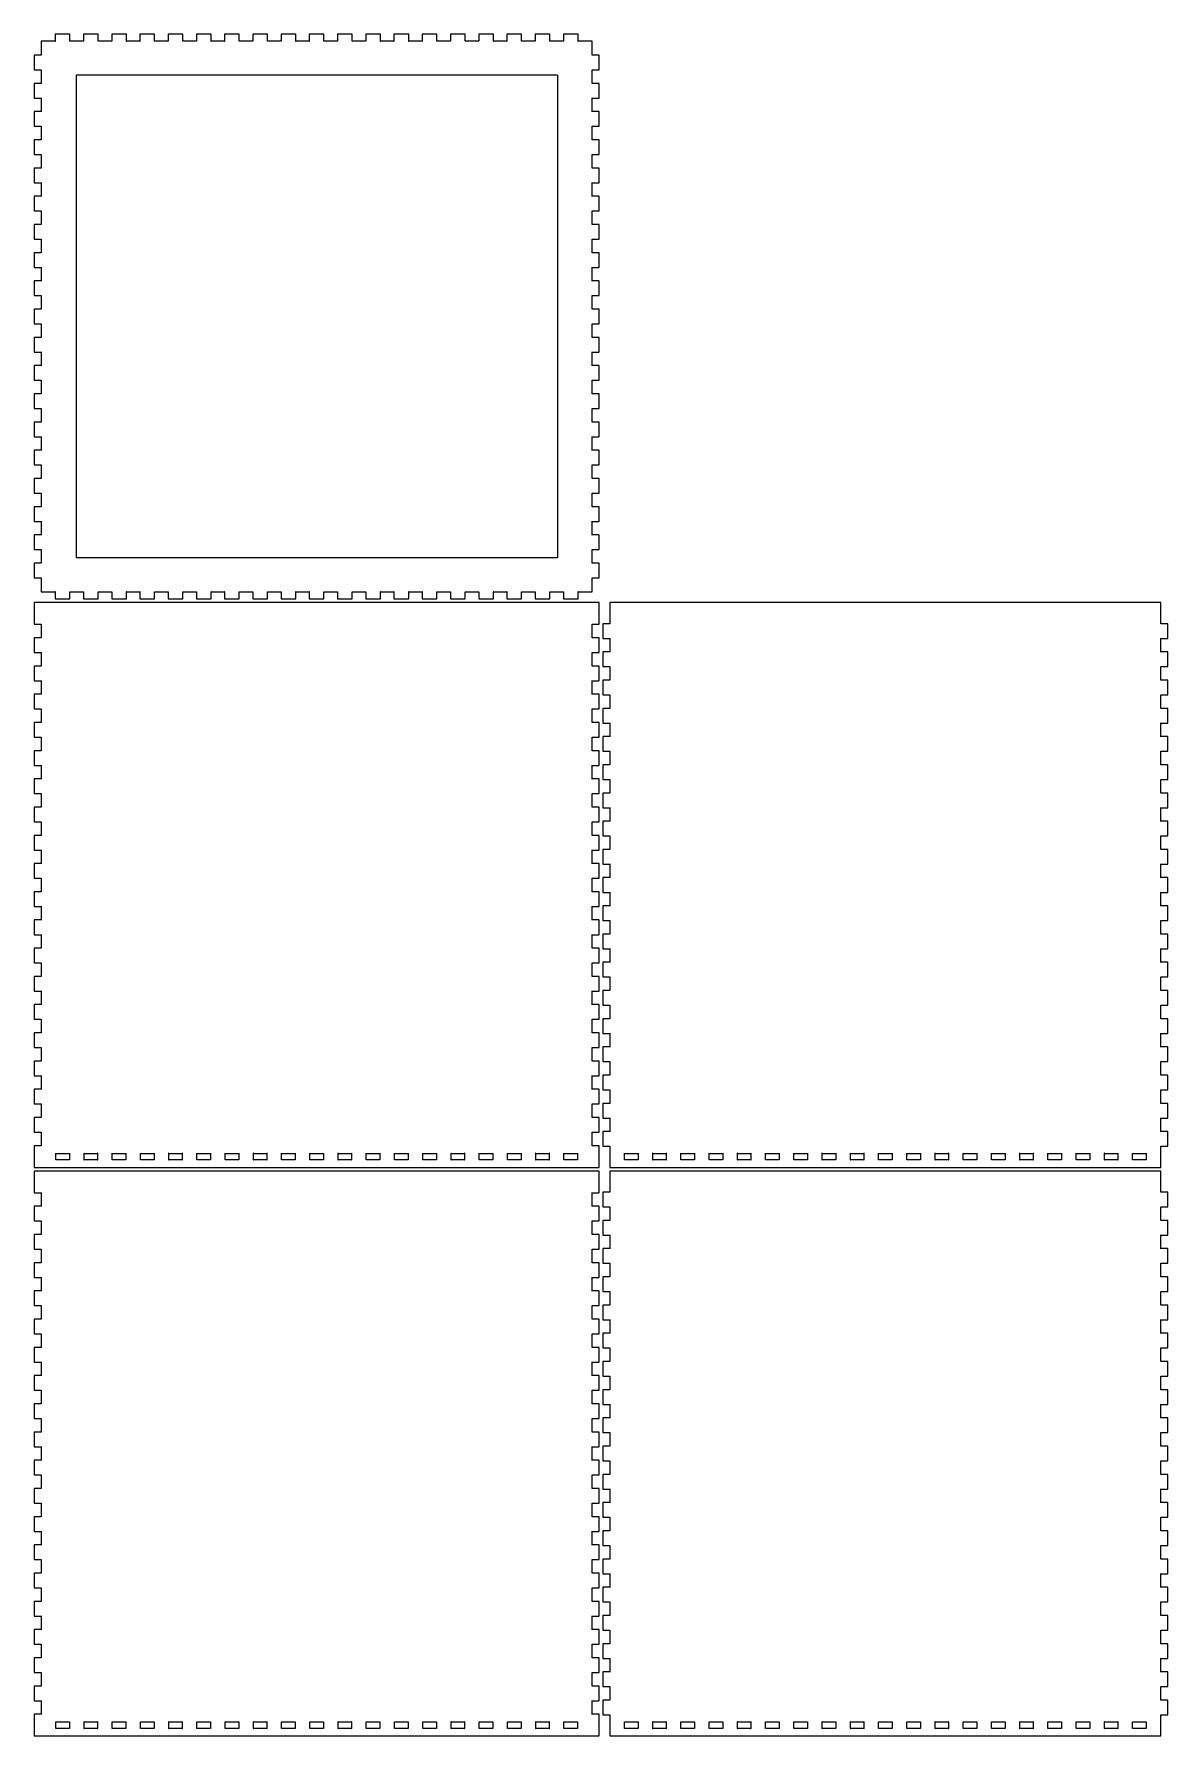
# Model space of a CAD drawing. Extents: x -201 to 201, y -296 to 307.
import ezdxf

# ---------------------------------------------------------------- set-up
doc = ezdxf.new("R2010")
doc.units = 0
doc.header["$MEASUREMENT"] = 0
doc.layers.add('MODELSKETCH_VISIBLE', color=7, linetype='CONTINUOUS')

msp = doc.modelspace()

# ---------------------------------------------------------------- linework, layer by layer
at = {"layer": 'MODELSKETCH_VISIBLE'}
for p, q in [((-198.2956, 304.7453), (-198.3245, 304.6923)), ((-198.3245, 304.6923), (-198.3245, 304.6753)), ((-198.3245, 304.6753), (-198.3245, 299.7753)), ((-198.2418, 304.7743), (-198.2956, 304.7453)), ((-198.2239, 304.7743), (-198.2418, 304.7743)), ((-193.325, 304.7743), (-198.2239, 304.7743)), ((-193.2961, 307.2473), (-193.325, 307.1903)), ((-193.325, 307.1903), (-193.325, 307.1723)), ((-193.325, 307.1723), (-193.325, 304.7743)), ((-193.325, 304.7743), (-193.325, 304.7633)), ((-193.3154, 304.7743), (-193.325, 304.7743)), ((-193.325, 304.7633), (-193.3112, 304.7313)), ((-193.2836, 304.7593), (-193.3154, 304.7743)), ((-193.3112, 304.7313), (-193.2878, 304.7353)), ((-193.2423, 307.2753), (-193.2961, 307.2473)), ((-193.2878, 304.7353), (-193.2836, 304.7593)), ((-193.2244, 307.2753), (-193.2423, 307.2753)), ((-188.2249, 307.2753), (-193.2244, 307.2753)), ((-188.2083, 307.2753), (-188.2249, 307.2753)), ((-188.1546, 307.2473), (-188.2083, 307.2753)), ((-188.1353, 304.7743), (-188.167, 304.7593)), ((-188.167, 304.7593), (-188.1629, 304.7353)), ((-188.1629, 304.7353), (-188.1394, 304.7313)), ((-188.1243, 307.1903), (-188.1546, 307.2473)), ((-188.1394, 304.7313), (-188.1243, 304.7633)), ((-188.1243, 304.7743), (-188.1353, 304.7743)), ((-188.1243, 307.1723), (-188.1243, 307.1903)), ((-188.1243, 304.7743), (-188.1243, 307.1723)), ((-183.3246, 304.7743), (-188.1243, 304.7743)), ((-188.1243, 304.7633), (-188.1243, 304.7743)), ((-183.2956, 307.2473), (-183.3246, 307.1903)), ((-183.3246, 307.1903), (-183.3246, 307.1723)), ((-183.3246, 307.1723), (-183.3246, 304.7743)), ((-183.3246, 304.7743), (-183.3246, 304.7633)), ((-183.3149, 304.7743), (-183.3246, 304.7743)), ((-183.3246, 304.7633), (-183.3108, 304.7313)), ((-183.2832, 304.7593), (-183.3149, 304.7743)), ((-183.3108, 304.7313), (-183.2874, 304.7353)), ((-183.2433, 307.2753), (-183.2956, 307.2473)), ((-183.2874, 304.7353), (-183.2832, 304.7593)), ((-183.2253, 307.2753), (-183.2433, 307.2753)), ((-178.2244, 307.2753), (-183.2253, 307.2753)), ((-178.2079, 307.2753), (-178.2244, 307.2753)), ((-178.1542, 307.2473), (-178.2079, 307.2753)), ((-178.1362, 304.7743), (-178.168, 304.7593)), ((-178.168, 304.7593), (-178.1625, 304.7353)), ((-178.1625, 304.7353), (-178.1404, 304.7313)), ((-178.1252, 307.1903), (-178.1542, 307.2473)), ((-178.1404, 304.7313), (-178.1252, 304.7633)), ((-178.1252, 304.7743), (-178.1362, 304.7743)), ((-178.1252, 307.1723), (-178.1252, 307.1903)), ((-178.1252, 304.7743), (-178.1252, 307.1723)), ((-173.3241, 304.7743), (-178.1252, 304.7743)), ((-178.1252, 304.7633), (-178.1252, 304.7743)), ((-173.2951, 307.2473), (-173.3241, 307.1903)), ((-173.3241, 307.1903), (-173.3241, 307.1723)), ((-173.3241, 307.1723), (-173.3241, 304.7743)), ((-173.3241, 304.7743), (-173.3241, 304.7633)), ((-173.3145, 304.7743), (-173.3241, 304.7743)), ((-173.3241, 304.7633), (-173.3103, 304.7313)), ((-173.2828, 304.7593), (-173.3145, 304.7743)), ((-173.3103, 304.7313), (-173.287, 304.7353)), ((-173.2429, 307.2753), (-173.2951, 307.2473)), ((-173.287, 304.7353), (-173.2828, 304.7593)), ((-173.2249, 307.2753), (-173.2429, 307.2753)), ((-168.224, 307.2753), (-173.2249, 307.2753)), ((-168.2074, 307.2753), (-168.224, 307.2753)), ((-168.1552, 307.2473), (-168.2074, 307.2753)), ((-168.1358, 304.7743), (-168.1675, 304.7593)), ((-168.1675, 304.7593), (-168.1619, 304.7353)), ((-168.1619, 304.7353), (-168.14, 304.7313)), ((-168.1248, 307.1903), (-168.1552, 307.2473)), ((-168.14, 304.7313), (-168.1248, 304.7633)), ((-168.1248, 304.7743), (-168.1358, 304.7743)), ((-168.1248, 307.1723), (-168.1248, 307.1903)), ((-168.1248, 304.7743), (-168.1248, 307.1723)), ((-163.3249, 304.7743), (-168.1248, 304.7743)), ((-168.1248, 304.7633), (-168.1248, 304.7743)), ((-163.296, 307.2473), (-163.3249, 307.1903)), ((-163.3249, 307.1903), (-163.3249, 307.1723)), ((-163.3249, 307.1723), (-163.3249, 304.7743)), ((-163.3249, 304.7743), (-163.3249, 304.7633)), ((-163.3154, 304.7743), (-163.3249, 304.7743)), ((-163.3249, 304.7633), (-163.3112, 304.7313)), ((-163.2837, 304.7593), (-163.3154, 304.7743)), ((-163.3112, 304.7313), (-163.2879, 304.7353)), ((-163.2424, 307.2753), (-163.296, 307.2473)), ((-163.2879, 304.7353), (-163.2837, 304.7593)), ((-163.2244, 307.2753), (-163.2424, 307.2753)), ((-158.2248, 307.2753), (-163.2244, 307.2753)), ((-158.2086, 307.2753), (-158.2248, 307.2753)), ((-158.1546, 307.2473), (-158.2086, 307.2753)), ((-158.1356, 304.7743), (-158.167, 304.7593)), ((-158.167, 304.7593), (-158.1631, 304.7353)), ((-158.1631, 304.7353), (-158.1395, 304.7313)), ((-158.1243, 307.1903), (-158.1546, 307.2473)), ((-158.1395, 304.7313), (-158.1243, 304.7633)), ((-158.1243, 304.7743), (-158.1356, 304.7743)), ((-158.1243, 307.1723), (-158.1243, 307.1903)), ((-158.1243, 304.7743), (-158.1243, 307.1723)), ((-153.3247, 304.7743), (-158.1243, 304.7743)), ((-158.1243, 304.7633), (-158.1243, 304.7743)), ((-153.2958, 307.2473), (-153.3247, 307.1903)), ((-153.3247, 307.1903), (-153.3247, 307.1723)), ((-153.3247, 307.1723), (-153.3247, 304.7743)), ((-153.3247, 304.7743), (-153.3247, 304.7633)), ((-153.3149, 304.7743), (-153.3247, 304.7743)), ((-153.3247, 304.7633), (-153.311, 304.7313)), ((-153.2835, 304.7593), (-153.3149, 304.7743)), ((-153.311, 304.7313), (-153.2873, 304.7353)), ((-153.2418, 307.2753), (-153.2958, 307.2473)), ((-153.2873, 304.7353), (-153.2835, 304.7593)), ((-153.2242, 307.2753), (-153.2418, 307.2753)), ((-148.2246, 307.2753), (-153.2242, 307.2753)), ((-148.2081, 307.2753), (-148.2246, 307.2753)), ((-148.1544, 307.2473), (-148.2081, 307.2753)), ((-148.1364, 304.7743), (-148.1682, 304.7593)), ((-148.1682, 304.7593), (-148.1625, 304.7353)), ((-148.1625, 304.7353), (-148.1403, 304.7313)), ((-148.1255, 307.1903), (-148.1544, 307.2473)), ((-148.1403, 304.7313), (-148.1255, 304.7633)), ((-148.1255, 304.7743), (-148.1364, 304.7743)), ((-148.1255, 307.1723), (-148.1255, 307.1903)), ((-148.1255, 304.7743), (-148.1255, 307.1723)), ((-143.3242, 304.7743), (-148.1255, 304.7743)), ((-148.1255, 304.7633), (-148.1255, 304.7743)), ((-143.2953, 307.2473), (-143.3242, 307.1903)), ((-143.3242, 307.1903), (-143.3242, 307.1723)), ((-143.3242, 307.1723), (-143.3242, 304.7743)), ((-143.3242, 304.7743), (-143.3242, 304.7633)), ((-143.3147, 304.7743), (-143.3242, 304.7743)), ((-143.3242, 304.7633), (-143.3104, 304.7313)), ((-143.2829, 304.7593), (-143.3147, 304.7743)), ((-143.3104, 304.7313), (-143.2872, 304.7353)), ((-143.2431, 307.2753), (-143.2953, 307.2473)), ((-143.2872, 304.7353), (-143.2829, 304.7593)), ((-143.2251, 307.2753), (-143.2431, 307.2753)), ((-138.2241, 307.2753), (-143.2251, 307.2753)), ((-138.2075, 307.2753), (-138.2241, 307.2753)), ((-138.1539, 307.2473), (-138.2075, 307.2753)), ((-138.1359, 304.7743), (-138.1676, 304.7593)), ((-138.1676, 304.7593), (-138.162, 304.7353)), ((-138.162, 304.7353), (-138.1401, 304.7313)), ((-138.125, 307.1903), (-138.1539, 307.2473)), ((-138.1401, 304.7313), (-138.125, 304.7633)), ((-138.125, 304.7743), (-138.1359, 304.7743)), ((-138.125, 307.1723), (-138.125, 307.1903)), ((-138.125, 304.7743), (-138.125, 307.1723)), ((-133.3251, 304.7743), (-138.125, 304.7743)), ((-138.125, 304.7633), (-138.125, 304.7743)), ((-133.2961, 307.2473), (-133.3251, 307.1903)), ((-133.3251, 307.1903), (-133.3251, 307.1723)), ((-133.3251, 307.1723), (-133.3251, 304.7743)), ((-133.3251, 304.7743), (-133.3251, 304.7633)), ((-133.3155, 304.7743), (-133.3251, 304.7743)), ((-133.3251, 304.7633), (-133.3113, 304.7313)), ((-133.2838, 304.7593), (-133.3155, 304.7743)), ((-133.3113, 304.7313), (-133.288, 304.7353)), ((-133.2425, 307.2753), (-133.2961, 307.2473)), ((-133.288, 304.7353), (-133.2838, 304.7593)), ((-133.2245, 307.2753), (-133.2425, 307.2753)), ((-128.225, 307.2753), (-133.2245, 307.2753)), ((-128.2084, 307.2753), (-128.225, 307.2753)), ((-128.1548, 307.2473), (-128.2084, 307.2753)), ((-128.1354, 304.7743), (-128.1671, 304.7593)), ((-128.1671, 304.7593), (-128.1632, 304.7353)), ((-128.1632, 304.7353), (-128.1396, 304.7313)), ((-128.1244, 307.1903), (-128.1548, 307.2473)), ((-128.1396, 304.7313), (-128.1244, 304.7633)), ((-128.1244, 304.7743), (-128.1354, 304.7743)), ((-128.1244, 307.1723), (-128.1244, 307.1903)), ((-128.1244, 304.7743), (-128.1244, 307.1723)), ((-123.3249, 304.7743), (-128.1244, 304.7743)), ((-128.1244, 304.7633), (-128.1244, 304.7743)), ((-123.2959, 307.2473), (-123.3249, 307.1903)), ((-123.3249, 307.1903), (-123.3249, 307.1723)), ((-123.3249, 307.1723), (-123.3249, 304.7743)), ((-123.3249, 304.7743), (-123.3249, 304.7633)), ((-123.315, 304.7743), (-123.3249, 304.7743)), ((-123.3249, 304.7633), (-123.3111, 304.7313)), ((-123.2836, 304.7593), (-123.315, 304.7743)), ((-123.3111, 304.7313), (-123.2875, 304.7353)), ((-123.242, 307.2753), (-123.2959, 307.2473)), ((-123.2875, 304.7353), (-123.2836, 304.7593)), ((-123.2243, 307.2753), (-123.242, 307.2753)), ((-118.2248, 307.2753), (-123.2243, 307.2753)), ((-118.2082, 307.2753), (-118.2248, 307.2753)), ((-118.1542, 307.2473), (-118.2082, 307.2753)), ((-118.1352, 304.7743), (-118.1669, 304.7593)), ((-118.1669, 304.7593), (-118.1627, 304.7353)), ((-118.1627, 304.7353), (-118.1394, 304.7313)), ((-118.1242, 307.1903), (-118.1542, 307.2473)), ((-118.1394, 304.7313), (-118.1242, 304.7633)), ((-118.1242, 304.7743), (-118.1352, 304.7743)), ((-118.1242, 307.1723), (-118.1242, 307.1903)), ((-118.1242, 304.7743), (-118.1242, 307.1723)), ((-113.3243, 304.7743), (-118.1242, 304.7743)), ((-118.1242, 304.7633), (-118.1242, 304.7743)), ((-113.2954, 307.2473), (-113.3243, 307.1903)), ((-113.3243, 307.1903), (-113.3243, 307.1723)), ((-113.3243, 307.1723), (-113.3243, 304.7743)), ((-113.3243, 304.7743), (-113.3243, 304.7633)), ((-113.3148, 304.7743), (-113.3243, 304.7743)), ((-113.3243, 304.7633), (-113.3106, 304.7313)), ((-113.2831, 304.7593), (-113.3148, 304.7743)), ((-113.3106, 304.7313), (-113.2873, 304.7353)), ((-113.2432, 307.2753), (-113.2954, 307.2473)), ((-113.2873, 304.7353), (-113.2831, 304.7593)), ((-113.2252, 307.2753), (-113.2432, 307.2753)), ((-108.2247, 307.2753), (-113.2252, 307.2753)), ((-108.2077, 307.2753), (-108.2247, 307.2753)), ((-108.1537, 307.2473), (-108.2077, 307.2753)), ((-108.1357, 304.7743), (-108.1677, 304.7593)), ((-108.1677, 304.7593), (-108.1617, 304.7353)), ((-108.1617, 304.7353), (-108.1407, 304.7313)), ((-108.1247, 307.1903), (-108.1537, 307.2473)), ((-108.1407, 304.7313), (-108.1247, 304.7633)), ((-108.1247, 304.7743), (-108.1357, 304.7743)), ((-108.1247, 307.1723), (-108.1247, 307.1903)), ((-108.1247, 304.7743), (-108.1247, 307.1723)), ((-103.3247, 304.7743), (-108.1247, 304.7743)), ((-108.1247, 304.7633), (-108.1247, 304.7743)), ((-103.2967, 307.2473), (-103.3247, 307.1903)), ((-103.3247, 307.1903), (-103.3247, 307.1723)), ((-103.3247, 307.1723), (-103.3247, 304.7743)), ((-103.3247, 304.7743), (-103.3247, 304.7633)), ((-103.3157, 304.7743), (-103.3247, 304.7743)), ((-103.3247, 304.7633), (-103.3117, 304.7313)), ((-103.2837, 304.7593), (-103.3157, 304.7743)), ((-103.3117, 304.7313), (-103.2877, 304.7353)), ((-103.2427, 307.2753), (-103.2967, 307.2473)), ((-103.2877, 304.7353), (-103.2837, 304.7593)), ((-103.2247, 307.2753), (-103.2427, 307.2753)), ((-98.2247, 307.2753), (-103.2247, 307.2753)), ((-98.2087, 307.2753), (-98.2247, 307.2753)), ((-98.1547, 307.2473), (-98.2087, 307.2753)), ((-98.1357, 304.7743), (-98.1677, 304.7593)), ((-98.1677, 304.7593), (-98.1637, 304.7353)), ((-98.1637, 304.7353), (-98.1397, 304.7313)), ((-98.1247, 307.1903), (-98.1547, 307.2473)), ((-98.1397, 304.7313), (-98.1247, 304.7633)), ((-98.1247, 304.7743), (-98.1357, 304.7743)), ((-98.1247, 307.1723), (-98.1247, 307.1903)), ((-98.1247, 304.7743), (-98.1247, 307.1723)), ((-93.3247, 304.7743), (-98.1247, 304.7743)), ((-98.1247, 304.7633), (-98.1247, 304.7743)), ((-93.2957, 307.2473), (-93.3247, 307.1903)), ((-93.3247, 307.1903), (-93.3247, 307.1723)), ((-93.3247, 307.1723), (-93.3247, 304.7743)), ((-93.3247, 304.7743), (-93.3247, 304.7633)), ((-93.3147, 304.7743), (-93.3247, 304.7743)), ((-93.3247, 304.7633), (-93.3117, 304.7313)), ((-93.2837, 304.7593), (-93.3147, 304.7743)), ((-93.3117, 304.7313), (-93.2877, 304.7353)), ((-93.2417, 307.2753), (-93.2957, 307.2473)), ((-93.2877, 304.7353), (-93.2837, 304.7593)), ((-93.2247, 307.2753), (-93.2417, 307.2753)), ((-88.2247, 307.2753), (-93.2247, 307.2753)), ((-88.2087, 307.2753), (-88.2247, 307.2753)), ((-88.1547, 307.2473), (-88.2087, 307.2753)), ((-88.1357, 304.7743), (-88.1667, 304.7593)), ((-88.1667, 304.7593), (-88.1627, 304.7353)), ((-88.1627, 304.7353), (-88.1387, 304.7313)), ((-88.1237, 307.1903), (-88.1547, 307.2473)), ((-88.1387, 304.7313), (-88.1237, 304.7633)), ((-88.1237, 304.7743), (-88.1357, 304.7743)), ((-88.1237, 307.1723), (-88.1237, 307.1903)), ((-88.1237, 304.7743), (-88.1237, 307.1723)), ((-83.3247, 304.7743), (-88.1237, 304.7743)), ((-88.1237, 304.7633), (-88.1237, 304.7743)), ((-83.2957, 307.2473), (-83.3247, 307.1903)), ((-83.3247, 307.1903), (-83.3247, 307.1723)), ((-83.3247, 307.1723), (-83.3247, 304.7743)), ((-83.3247, 304.7743), (-83.3247, 304.7633)), ((-83.3147, 304.7743), (-83.3247, 304.7743)), ((-83.3247, 304.7633), (-83.3107, 304.7313)), ((-83.2827, 304.7593), (-83.3147, 304.7743)), ((-83.3107, 304.7313), (-83.2877, 304.7353)), ((-83.2437, 307.2753), (-83.2957, 307.2473)), ((-83.2877, 304.7353), (-83.2827, 304.7593)), ((-83.2257, 307.2753), (-83.2437, 307.2753)), ((-78.2247, 307.2753), (-83.2257, 307.2753)), ((-78.2077, 307.2753), (-78.2247, 307.2753)), ((-78.1537, 307.2473), (-78.2077, 307.2753)), ((-78.1357, 304.7743), (-78.1677, 304.7593)), ((-78.1677, 304.7593), (-78.1627, 304.7353)), ((-78.1627, 304.7353), (-78.1407, 304.7313)), ((-78.1257, 307.1903), (-78.1537, 307.2473)), ((-78.1407, 304.7313), (-78.1257, 304.7633)), ((-78.1257, 304.7743), (-78.1357, 304.7743)), ((-78.1257, 307.1723), (-78.1257, 307.1903)), ((-78.1257, 304.7743), (-78.1257, 307.1723)), ((-78.1257, 304.7633), (-78.1257, 304.7743)), ((-73.3237, 304.7743), (-78.1257, 304.7743)), ((-73.2947, 307.2473), (-73.3237, 307.1903)), ((-73.3237, 307.1903), (-73.3237, 307.1723)), ((-73.3237, 307.1723), (-73.3237, 304.7743)), ((-73.3147, 304.7743), (-73.3237, 304.7743)), ((-73.3237, 304.7743), (-73.3237, 304.7633)), ((-73.3237, 304.7633), (-73.3097, 304.7313)), ((-73.2827, 304.7593), (-73.3147, 304.7743)), ((-73.3097, 304.7313), (-73.2867, 304.7353)), ((-73.2427, 307.2753), (-73.2947, 307.2473)), ((-73.2867, 304.7353), (-73.2827, 304.7593)), ((-73.2247, 307.2753), (-73.2427, 307.2753)), ((-68.2257, 307.2753), (-73.2247, 307.2753)), ((-68.2087, 307.2753), (-68.2257, 307.2753)), ((-68.1547, 307.2473), (-68.2087, 307.2753)), ((-68.1357, 304.7743), (-68.1677, 304.7593)), ((-68.1677, 304.7593), (-68.1627, 304.7353)), ((-68.1627, 304.7353), (-68.1397, 304.7313)), ((-68.1247, 307.1903), (-68.1547, 307.2473)), ((-68.1397, 304.7313), (-68.1247, 304.7633)), ((-68.1247, 304.7743), (-68.1357, 304.7743)), ((-68.1247, 307.1723), (-68.1247, 307.1903)), ((-68.1247, 304.7743), (-68.1247, 307.1723)), ((-68.1247, 304.7633), (-68.1247, 304.7743)), ((-63.3247, 304.7743), (-68.1247, 304.7743)), ((-63.2967, 307.2473), (-63.3247, 307.1903)), ((-63.3247, 307.1903), (-63.3247, 307.1723)), ((-63.3247, 307.1723), (-63.3247, 304.7743)), ((-63.3157, 304.7743), (-63.3247, 304.7743)), ((-63.3247, 304.7743), (-63.3247, 304.7633)), ((-63.3247, 304.7633), (-63.3117, 304.7313)), ((-63.2837, 304.7593), (-63.3157, 304.7743)), ((-63.3117, 304.7313), (-63.2877, 304.7353)), ((-63.2427, 307.2753), (-63.2967, 307.2473)), ((-63.2877, 304.7353), (-63.2837, 304.7593)), ((-63.2247, 307.2753), (-63.2427, 307.2753)), ((-58.2247, 307.2753), (-63.2247, 307.2753)), ((-58.2087, 307.2753), (-58.2247, 307.2753)), ((-58.1547, 307.2473), (-58.2087, 307.2753)), ((-58.1357, 304.7743), (-58.1667, 304.7593)), ((-58.1667, 304.7593), (-58.1627, 304.7353)), ((-58.1627, 304.7353), (-58.1397, 304.7313)), ((-58.1237, 307.1903), (-58.1547, 307.2473)), ((-58.1397, 304.7313), (-58.1237, 304.7633)), ((-58.1237, 304.7743), (-58.1357, 304.7743)), ((-58.1237, 307.1723), (-58.1237, 307.1903)), ((-58.1237, 304.7743), (-58.1237, 307.1723)), ((-58.1237, 304.7633), (-58.1237, 304.7743)), ((-53.3247, 304.7743), (-58.1237, 304.7743)), ((-53.2957, 307.2473), (-53.3247, 307.1903)), ((-53.3247, 307.1903), (-53.3247, 307.1723)), ((-53.3247, 307.1723), (-53.3247, 304.7743)), ((-53.3147, 304.7743), (-53.3247, 304.7743)), ((-53.3247, 304.7743), (-53.3247, 304.7633)), ((-53.3247, 304.7633), (-53.3107, 304.7313)), ((-53.2837, 304.7593), (-53.3147, 304.7743)), ((-53.3107, 304.7313), (-53.2877, 304.7353)), ((-53.2427, 307.2753), (-53.2957, 307.2473)), ((-53.2877, 304.7353), (-53.2837, 304.7593)), ((-53.2257, 307.2753), (-53.2427, 307.2753)), ((-48.2247, 307.2753), (-53.2257, 307.2753)), ((-48.2077, 307.2753), (-48.2247, 307.2753)), ((-48.1547, 307.2473), (-48.2077, 307.2753)), ((-48.1367, 304.7743), (-48.1677, 304.7593)), ((-48.1677, 304.7593), (-48.1627, 304.7353)), ((-48.1627, 304.7353), (-48.1407, 304.7313)), ((-48.1257, 307.1903), (-48.1547, 307.2473)), ((-48.1407, 304.7313), (-48.1257, 304.7633)), ((-48.1257, 304.7743), (-48.1367, 304.7743)), ((-48.1257, 307.1723), (-48.1257, 307.1903)), ((-48.1257, 304.7743), (-48.1257, 307.1723)), ((-48.1257, 304.7633), (-48.1257, 304.7743)), ((-43.3237, 304.7743), (-48.1257, 304.7743)), ((-43.2947, 307.2473), (-43.3237, 307.1903)), ((-43.3237, 307.1903), (-43.3237, 307.1723)), ((-43.3237, 307.1723), (-43.3237, 304.7743)), ((-43.3147, 304.7743), (-43.3237, 304.7743)), ((-43.3237, 304.7743), (-43.3237, 304.7633)), ((-43.3237, 304.7633), (-43.3107, 304.7313)), ((-43.2827, 304.7593), (-43.3147, 304.7743)), ((-43.3107, 304.7313), (-43.2867, 304.7353)), ((-43.2427, 307.2753), (-43.2947, 307.2473)), ((-43.2867, 304.7353), (-43.2827, 304.7593)), ((-43.2247, 307.2753), (-43.2427, 307.2753)), ((-38.2237, 307.2753), (-43.2247, 307.2753)), ((-38.2077, 307.2753), (-38.2237, 307.2753)), ((-38.1547, 307.2473), (-38.2077, 307.2753)), ((-38.1357, 304.7743), (-38.1677, 304.7593)), ((-38.1677, 304.7593), (-38.1617, 304.7353)), ((-38.1617, 304.7353), (-38.1397, 304.7313)), ((-38.1247, 307.1903), (-38.1547, 307.2473)), ((-38.1397, 304.7313), (-38.1247, 304.7633)), ((-38.1247, 304.7743), (-38.1357, 304.7743)), ((-38.1247, 307.1723), (-38.1247, 307.1903)), ((-38.1247, 304.7743), (-38.1247, 307.1723)), ((-38.1247, 304.7633), (-38.1247, 304.7743)), ((-33.3257, 304.7743), (-38.1247, 304.7743)), ((-33.2967, 307.2473), (-33.3257, 307.1903)), ((-33.3257, 307.1903), (-33.3257, 307.1723)), ((-33.3257, 307.1723), (-33.3257, 304.7743)), ((-33.3157, 304.7743), (-33.3257, 304.7743)), ((-33.3257, 304.7743), (-33.3257, 304.7633)), ((-33.3257, 304.7633), (-33.3107, 304.7313)), ((-33.2837, 304.7593), (-33.3157, 304.7743)), ((-33.3107, 304.7313), (-33.2877, 304.7353)), ((-33.2427, 307.2753), (-33.2967, 307.2473)), ((-33.2877, 304.7353), (-33.2837, 304.7593)), ((-33.2247, 307.2753), (-33.2427, 307.2753)), ((-28.2247, 307.2753), (-33.2247, 307.2753)), ((-28.2087, 307.2753), (-28.2247, 307.2753)), ((-28.1547, 307.2473), (-28.2087, 307.2753)), ((-28.1357, 304.7743), (-28.1667, 304.7593)), ((-28.1667, 304.7593), (-28.1627, 304.7353)), ((-28.1627, 304.7353), (-28.1397, 304.7313)), ((-28.1247, 307.1903), (-28.1547, 307.2473)), ((-28.1397, 304.7313), (-28.1247, 304.7633)), ((-28.1247, 304.7743), (-28.1357, 304.7743)), ((-28.1247, 307.1723), (-28.1247, 307.1903)), ((-28.1247, 304.7743), (-28.1247, 307.1723)), ((-28.1247, 304.7633), (-28.1247, 304.7743)), ((-23.3247, 304.7743), (-28.1247, 304.7743)), ((-23.2957, 307.2473), (-23.3247, 307.1903)), ((-23.3247, 307.1903), (-23.3247, 307.1723)), ((-23.3247, 307.1723), (-23.3247, 304.7743)), ((-23.3147, 304.7743), (-23.3247, 304.7743)), ((-23.3247, 304.7743), (-23.3247, 304.7633)), ((-23.3247, 304.7633), (-23.3107, 304.7313)), ((-23.2837, 304.7593), (-23.3147, 304.7743)), ((-23.3107, 304.7313), (-23.2877, 304.7353)), ((-23.2417, 307.2753), (-23.2957, 307.2473)), ((-23.2877, 304.7353), (-23.2837, 304.7593)), ((-23.2237, 307.2753), (-23.2417, 307.2753)), ((-18.2247, 307.2753), (-23.2237, 307.2753)), ((-18.2077, 307.2753), (-18.2247, 307.2753)), ((-18.1547, 307.2473), (-18.2077, 307.2753)), ((-18.1367, 304.7743), (-18.1677, 304.7593)), ((-18.1677, 304.7593), (-18.1627, 304.7353)), ((-18.1627, 304.7353), (-18.1407, 304.7313)), ((-18.1257, 307.1903), (-18.1547, 307.2473)), ((-18.1407, 304.7313), (-18.1257, 304.7633)), ((-18.1257, 304.7743), (-18.1367, 304.7743)), ((-18.1257, 307.1723), (-18.1257, 307.1903)), ((-18.1257, 304.7743), (-18.1257, 307.1723)), ((-18.1257, 304.7633), (-18.1257, 304.7743)), ((-13.3237, 304.7743), (-18.1257, 304.7743)), ((-13.2957, 307.2473), (-13.3237, 307.1903)), ((-13.3237, 307.1903), (-13.3237, 307.1723)), ((-13.3237, 307.1723), (-13.3237, 304.7743)), ((-13.3147, 304.7743), (-13.3237, 304.7743)), ((-13.3237, 304.7743), (-13.3237, 304.7633)), ((-13.3237, 304.7633), (-13.3107, 304.7313)), ((-13.2827, 304.7593), (-13.3147, 304.7743)), ((-13.3107, 304.7313), (-13.2867, 304.7353)), ((-13.2427, 307.2753), (-13.2957, 307.2473)), ((-13.2867, 304.7353), (-13.2827, 304.7593)), ((-13.2247, 307.2753), (-13.2427, 307.2753)), ((-8.2237, 307.2753), (-13.2247, 307.2753)), ((-8.2077, 307.2753), (-8.2237, 307.2753)), ((-8.1537, 307.2473), (-8.2077, 307.2753)), ((-8.1357, 304.7743), (-8.1677, 304.7593)), ((-8.1677, 304.7593), (-8.1617, 304.7353)), ((-8.1617, 304.7353), (-8.1397, 304.7313)), ((-8.1247, 307.1903), (-8.1537, 307.2473)), ((-8.1397, 304.7313), (-8.1247, 304.7633)), ((-8.1247, 304.7743), (-8.1357, 304.7743)), ((-8.1247, 307.1723), (-8.1247, 307.1903)), ((-8.1247, 304.7743), (-8.1247, 307.1723)), ((-8.1247, 304.7633), (-8.1247, 304.7743)), ((-3.2247, 304.7743), (-8.1247, 304.7743)), ((-3.2077, 304.7743), (-3.2247, 304.7743)), ((-3.1547, 304.7453), (-3.2077, 304.7743)), ((-3.1237, 304.6923), (-3.1547, 304.7453)), ((-3.1237, 304.6753), (-3.1237, 304.6923)), ((-3.1237, 299.7753), (-3.1237, 304.6753)), ((-200.7953, 299.7463), (-200.8243, 299.6943)), ((-200.8243, 299.6943), (-200.8243, 299.6763)), ((-200.8243, 299.6763), (-200.8243, 294.6743)), ((-200.743, 299.7753), (-200.7953, 299.7463)), ((-200.7251, 299.7753), (-200.743, 299.7753)), ((-198.3245, 299.7753), (-200.7251, 299.7753)), ((-198.3245, 299.7753), (-198.3245, 299.7643)), ((-198.3149, 299.7753), (-198.3245, 299.7753)), ((-198.3245, 299.7643), (-198.3107, 299.7323)), ((-198.2832, 299.7613), (-198.3149, 299.7753)), ((-198.3107, 299.7323), (-198.2873, 299.7363)), ((-198.2873, 299.7363), (-198.2832, 299.7613)), ((-3.1347, 299.7753), (-3.1667, 299.7613)), ((-3.1667, 299.7613), (-3.1627, 299.7363)), ((-3.1627, 299.7363), (-3.1387, 299.7323)), ((-3.1387, 299.7323), (-3.1237, 299.7643)), ((-3.1237, 299.7753), (-3.1347, 299.7753)), ((-3.1237, 299.7643), (-3.1237, 299.7753)), ((-0.7247, 299.7753), (-3.1237, 299.7753)), ((-0.7087, 299.7753), (-0.7247, 299.7753)), ((-0.6547, 299.7463), (-0.7087, 299.7753)), ((-0.6237, 299.6943), (-0.6547, 299.7463)), ((-0.6237, 299.6763), (-0.6237, 299.6943)), ((-0.6237, 294.6743), (-0.6237, 299.6763)), ((-200.8243, 294.6743), (-200.8243, 294.6563)), ((-200.8243, 294.6563), (-200.7953, 294.6033)), ((-200.7953, 289.7453), (-200.8243, 289.6923)), ((-200.8243, 289.6923), (-200.8243, 289.6753)), ((-200.8243, 289.6753), (-200.8243, 284.6763)), ((-200.7953, 294.6033), (-200.743, 294.5753)), ((-200.743, 289.7733), (-200.7953, 289.7453)), ((-200.743, 294.5753), (-200.7251, 294.5753)), ((-200.7251, 289.7733), (-200.743, 289.7733)), ((-200.7251, 294.5753), (-198.3245, 294.5753)), ((-198.3245, 289.7733), (-200.7251, 289.7733)), ((-198.3107, 294.6173), (-198.3245, 294.5853)), ((-198.3245, 294.5853), (-198.3245, 294.5753)), ((-198.3245, 294.5753), (-198.3149, 294.5753)), ((-198.3245, 294.5753), (-198.3245, 289.7733)), ((-198.3245, 289.7733), (-198.3245, 289.7663)), ((-198.3149, 289.7733), (-198.3245, 289.7733)), ((-198.3245, 289.7663), (-198.3107, 289.7353)), ((-198.3149, 294.5753), (-198.2832, 294.5893)), ((-198.2832, 289.7593), (-198.3149, 289.7733)), ((-198.2873, 294.6103), (-198.3107, 294.6173)), ((-198.3107, 289.7353), (-198.2873, 289.7383)), ((-198.2832, 294.5893), (-198.2873, 294.6103)), ((-198.2873, 289.7383), (-198.2832, 289.7593)), ((-185.8716, 292.7133), (-185.8716, 121.6443)), ((-15.386, 292.7133), (-185.8716, 292.7133)), ((-15.386, 292.7133), (-15.386, 121.6443)), ((-3.1627, 294.6103), (-3.1667, 294.5893)), ((-3.1667, 294.5893), (-3.1347, 294.5753)), ((-3.1347, 289.7733), (-3.1667, 289.7593)), ((-3.1667, 289.7593), (-3.1627, 289.7383)), ((-3.1387, 294.6173), (-3.1627, 294.6103)), ((-3.1627, 289.7383), (-3.1387, 289.7353)), ((-3.1237, 294.5853), (-3.1387, 294.6173)), ((-3.1387, 289.7353), (-3.1237, 289.7663)), ((-3.1347, 294.5753), (-3.1237, 294.5753)), ((-3.1237, 289.7733), (-3.1347, 289.7733)), ((-3.1237, 294.5753), (-3.1237, 294.5853)), ((-3.1237, 294.5753), (-0.7247, 294.5753)), ((-3.1237, 289.7733), (-3.1237, 294.5753)), ((-3.1237, 289.7663), (-3.1237, 289.7733)), ((-0.7247, 289.7733), (-3.1237, 289.7733)), ((-0.7247, 294.5753), (-0.7087, 294.5753)), ((-0.7087, 289.7733), (-0.7247, 289.7733)), ((-0.7087, 294.5753), (-0.6547, 294.6033)), ((-0.6547, 289.7453), (-0.7087, 289.7733)), ((-0.6547, 294.6033), (-0.6237, 294.6563)), ((-0.6237, 289.6923), (-0.6547, 289.7453)), ((-0.6237, 294.6563), (-0.6237, 294.6743)), ((-0.6237, 289.6753), (-0.6237, 289.6923)), ((-0.6237, 284.6763), (-0.6237, 289.6753)), ((-200.8243, 284.6763), (-200.8243, 284.6583)), ((-200.8243, 284.6583), (-200.7953, 284.6053)), ((-200.7953, 284.6053), (-200.743, 284.5733)), ((-200.743, 284.5733), (-200.7251, 284.5733)), ((-200.7251, 284.5733), (-198.3245, 284.5733)), ((-198.3107, 284.6163), (-198.3245, 284.5843)), ((-198.3245, 284.5843), (-198.3245, 284.5733)), ((-198.3245, 284.5733), (-198.3149, 284.5733)), ((-198.3245, 284.5733), (-198.3245, 279.7763)), ((-198.3149, 284.5733), (-198.2832, 284.5883)), ((-198.2873, 284.6123), (-198.3107, 284.6163)), ((-198.2832, 284.5883), (-198.2873, 284.6123)), ((-3.1627, 284.6123), (-3.1667, 284.5883)), ((-3.1667, 284.5883), (-3.1347, 284.5733)), ((-3.1387, 284.6163), (-3.1627, 284.6123)), ((-3.1237, 284.5843), (-3.1387, 284.6163)), ((-3.1347, 284.5733), (-3.1237, 284.5733)), ((-3.1237, 284.5733), (-3.1237, 284.5843)), ((-3.1237, 284.5733), (-0.7247, 284.5733)), ((-3.1237, 279.7763), (-3.1237, 284.5733)), ((-0.7247, 284.5733), (-0.7087, 284.5733)), ((-0.7087, 284.5733), (-0.6547, 284.6053)), ((-0.6547, 284.6053), (-0.6237, 284.6583)), ((-0.6237, 284.6583), (-0.6237, 284.6763)), ((-200.7953, 279.7443), (-200.8243, 279.6913)), ((-200.8243, 279.6913), (-200.8243, 279.6733)), ((-200.8243, 279.6733), (-200.8243, 274.6753)), ((-200.743, 279.7763), (-200.7953, 279.7443)), ((-200.7251, 279.7763), (-200.743, 279.7763)), ((-198.3245, 279.7763), (-200.7251, 279.7763)), ((-198.3245, 279.7763), (-198.3245, 279.7653)), ((-198.3149, 279.7763), (-198.3245, 279.7763)), ((-198.3245, 279.7653), (-198.3107, 279.7333)), ((-198.2832, 279.7623), (-198.3149, 279.7763)), ((-198.3107, 279.7333), (-198.2873, 279.7373)), ((-198.2873, 279.7373), (-198.2832, 279.7623)), ((-3.1347, 279.7763), (-3.1667, 279.7623)), ((-3.1667, 279.7623), (-3.1627, 279.7373)), ((-3.1627, 279.7373), (-3.1387, 279.7333)), ((-3.1387, 279.7333), (-3.1237, 279.7653)), ((-3.1237, 279.7763), (-3.1347, 279.7763)), ((-3.1237, 279.7653), (-3.1237, 279.7763)), ((-0.7247, 279.7763), (-3.1237, 279.7763)), ((-0.7087, 279.7763), (-0.7247, 279.7763)), ((-0.6547, 279.7443), (-0.7087, 279.7763)), ((-0.6237, 279.6913), (-0.6547, 279.7443)), ((-0.6237, 279.6733), (-0.6237, 279.6913)), ((-0.6237, 274.6753), (-0.6237, 279.6733)), ((-200.8243, 274.6753), (-200.8243, 274.6573)), ((-200.8243, 274.6573), (-200.7953, 274.6043)), ((-200.7953, 274.6043), (-200.743, 274.5723)), ((-200.743, 274.5723), (-200.7251, 274.5723)), ((-200.7251, 274.5723), (-198.3245, 274.5723)), ((-198.3107, 274.6153), (-198.3245, 274.5833)), ((-198.3245, 274.5833), (-198.3245, 274.5723)), ((-198.3245, 274.5723), (-198.3149, 274.5723)), ((-198.3245, 274.5723), (-198.3245, 269.7743)), ((-198.3149, 274.5723), (-198.2832, 274.5903)), ((-198.2873, 274.6113), (-198.3107, 274.6153)), ((-198.2832, 274.5903), (-198.2873, 274.6113)), ((-3.1627, 274.6113), (-3.1667, 274.5903)), ((-3.1667, 274.5903), (-3.1347, 274.5723)), ((-3.1387, 274.6153), (-3.1627, 274.6113)), ((-3.1237, 274.5833), (-3.1387, 274.6153)), ((-3.1347, 274.5723), (-3.1237, 274.5723)), ((-3.1237, 274.5723), (-3.1237, 274.5833)), ((-3.1237, 274.5723), (-0.7247, 274.5723)), ((-3.1237, 269.7743), (-3.1237, 274.5723)), ((-0.7247, 274.5723), (-0.7087, 274.5723)), ((-0.7087, 274.5723), (-0.6547, 274.6043)), ((-0.6547, 274.6043), (-0.6237, 274.6573)), ((-0.6237, 274.6573), (-0.6237, 274.6753)), ((-200.7953, 269.7463), (-200.8243, 269.6933)), ((-200.8243, 269.6933), (-200.8243, 269.6763)), ((-200.8243, 269.6763), (-200.8243, 264.6733)), ((-200.743, 269.7743), (-200.7953, 269.7463)), ((-200.7251, 269.7743), (-200.743, 269.7743)), ((-198.3245, 269.7743), (-200.7251, 269.7743)), ((-198.3245, 269.7743), (-198.3245, 269.7643)), ((-198.3149, 269.7743), (-198.3245, 269.7743)), ((-198.3245, 269.7643), (-198.3107, 269.7323)), ((-198.2832, 269.7603), (-198.3149, 269.7743)), ((-198.3107, 269.7323), (-198.2873, 269.7363)), ((-198.2873, 269.7363), (-198.2832, 269.7603)), ((-3.1347, 269.7743), (-3.1667, 269.7603)), ((-3.1667, 269.7603), (-3.1627, 269.7363)), ((-3.1627, 269.7363), (-3.1387, 269.7323)), ((-3.1387, 269.7323), (-3.1237, 269.7643)), ((-3.1237, 269.7743), (-3.1347, 269.7743)), ((-3.1237, 269.7643), (-3.1237, 269.7743)), ((-0.7247, 269.7743), (-3.1237, 269.7743)), ((-0.7087, 269.7743), (-0.7247, 269.7743)), ((-0.6547, 269.7463), (-0.7087, 269.7743)), ((-0.6237, 269.6933), (-0.6547, 269.7463)), ((-0.6237, 269.6763), (-0.6237, 269.6933)), ((-0.6237, 264.6733), (-0.6237, 269.6763)), ((-200.8243, 264.6733), (-200.8243, 264.6563)), ((-200.8243, 264.6563), (-200.7953, 264.6033)), ((-200.7953, 259.7453), (-200.8243, 259.6923)), ((-200.8243, 259.6923), (-200.8243, 259.6743)), ((-200.8243, 259.6743), (-200.8243, 254.6763)), ((-200.7953, 264.6033), (-200.743, 264.5743)), ((-200.743, 259.7733), (-200.7953, 259.7453)), ((-200.743, 264.5743), (-200.7251, 264.5743)), ((-200.7251, 259.7733), (-200.743, 259.7733)), ((-200.7251, 264.5743), (-198.3245, 264.5743)), ((-198.3245, 259.7733), (-200.7251, 259.7733)), ((-198.3107, 264.6173), (-198.3245, 264.5853)), ((-198.3245, 264.5853), (-198.3245, 264.5743)), ((-198.3245, 264.5743), (-198.3149, 264.5743)), ((-198.3245, 264.5743), (-198.3245, 259.7733)), ((-198.3245, 259.7733), (-198.3245, 259.7633)), ((-198.3149, 259.7733), (-198.3245, 259.7733)), ((-198.3245, 259.7633), (-198.3107, 259.7313)), ((-198.3149, 264.5743), (-198.2832, 264.5893)), ((-198.2832, 259.7593), (-198.3149, 259.7733)), ((-198.2873, 264.6133), (-198.3107, 264.6173)), ((-198.3107, 259.7313), (-198.2873, 259.7383)), ((-198.2832, 264.5893), (-198.2873, 264.6133)), ((-198.2873, 259.7383), (-198.2832, 259.7593)), ((-3.1627, 264.6133), (-3.1667, 264.5893)), ((-3.1667, 264.5893), (-3.1347, 264.5743)), ((-3.1347, 259.7733), (-3.1667, 259.7593)), ((-3.1667, 259.7593), (-3.1627, 259.7383)), ((-3.1387, 264.6173), (-3.1627, 264.6133)), ((-3.1627, 259.7383), (-3.1387, 259.7313)), ((-3.1237, 264.5853), (-3.1387, 264.6173)), ((-3.1387, 259.7313), (-3.1237, 259.7633)), ((-3.1347, 264.5743), (-3.1237, 264.5743)), ((-3.1237, 259.7733), (-3.1347, 259.7733)), ((-3.1237, 264.5743), (-3.1237, 264.5853)), ((-3.1237, 264.5743), (-0.7247, 264.5743)), ((-3.1237, 259.7733), (-3.1237, 264.5743)), ((-3.1237, 259.7633), (-3.1237, 259.7733)), ((-0.7247, 259.7733), (-3.1237, 259.7733)), ((-0.7247, 264.5743), (-0.7087, 264.5743)), ((-0.7087, 259.7733), (-0.7247, 259.7733)), ((-0.7087, 264.5743), (-0.6547, 264.6033)), ((-0.6547, 259.7453), (-0.7087, 259.7733)), ((-0.6547, 264.6033), (-0.6237, 264.6563)), ((-0.6237, 259.6923), (-0.6547, 259.7453)), ((-0.6237, 264.6563), (-0.6237, 264.6733)), ((-0.6237, 259.6743), (-0.6237, 259.6923)), ((-0.6237, 254.6763), (-0.6237, 259.6743)), ((-200.8243, 254.6763), (-200.8243, 254.6583)), ((-200.8243, 254.6583), (-200.7953, 254.6053)), ((-200.7953, 254.6053), (-200.743, 254.5733)), ((-200.743, 254.5733), (-200.7251, 254.5733)), ((-200.7251, 254.5733), (-198.3245, 254.5733)), ((-198.3107, 254.6163), (-198.3245, 254.5843)), ((-198.3245, 254.5843), (-198.3245, 254.5733)), ((-198.3245, 254.5733), (-198.3149, 254.5733)), ((-198.3245, 254.5733), (-198.3245, 249.7753)), ((-198.3149, 254.5733), (-198.2832, 254.5913)), ((-198.2873, 254.6123), (-198.3107, 254.6163)), ((-198.2832, 254.5913), (-198.2873, 254.6123)), ((-3.1627, 254.6123), (-3.1667, 254.5913)), ((-3.1667, 254.5913), (-3.1347, 254.5733)), ((-3.1387, 254.6163), (-3.1627, 254.6123)), ((-3.1237, 254.5843), (-3.1387, 254.6163)), ((-3.1347, 254.5733), (-3.1237, 254.5733)), ((-3.1237, 254.5733), (-3.1237, 254.5843)), ((-3.1237, 254.5733), (-0.7247, 254.5733)), ((-3.1237, 249.7753), (-3.1237, 254.5733)), ((-0.7247, 254.5733), (-0.7087, 254.5733)), ((-0.7087, 254.5733), (-0.6547, 254.6053)), ((-0.6547, 254.6053), (-0.6237, 254.6583)), ((-0.6237, 254.6583), (-0.6237, 254.6763)), ((-200.7953, 249.7443), (-200.8243, 249.6913)), ((-200.8243, 249.6913), (-200.8243, 249.6733)), ((-200.8243, 249.6733), (-200.8243, 244.6743)), ((-200.743, 249.7753), (-200.7953, 249.7443)), ((-200.7251, 249.7753), (-200.743, 249.7753)), ((-198.3245, 249.7753), (-200.7251, 249.7753)), ((-198.3245, 249.7753), (-198.3245, 249.7653)), ((-198.3149, 249.7753), (-198.3245, 249.7753)), ((-198.3245, 249.7653), (-198.3107, 249.7333)), ((-198.2832, 249.7613), (-198.3149, 249.7753)), ((-198.3107, 249.7333), (-198.2873, 249.7373)), ((-198.2873, 249.7373), (-198.2832, 249.7613)), ((-3.1347, 249.7753), (-3.1667, 249.7613)), ((-3.1667, 249.7613), (-3.1627, 249.7373)), ((-3.1627, 249.7373), (-3.1387, 249.7333)), ((-3.1387, 249.7333), (-3.1237, 249.7653)), ((-3.1237, 249.7753), (-3.1347, 249.7753)), ((-3.1237, 249.7653), (-3.1237, 249.7753)), ((-0.7247, 249.7753), (-3.1237, 249.7753)), ((-0.7087, 249.7753), (-0.7247, 249.7753)), ((-0.6547, 249.7443), (-0.7087, 249.7753)), ((-0.6237, 249.6913), (-0.6547, 249.7443)), ((-0.6237, 249.6733), (-0.6237, 249.6913)), ((-0.6237, 244.6743), (-0.6237, 249.6733)), ((-200.8243, 244.6743), (-200.8243, 244.6573)), ((-200.8243, 244.6573), (-200.7953, 244.6043)), ((-200.7953, 244.6043), (-200.743, 244.5723)), ((-200.743, 244.5723), (-200.7251, 244.5723)), ((-200.7251, 244.5723), (-198.3245, 244.5723)), ((-198.3107, 244.6183), (-198.3245, 244.5863)), ((-198.3245, 244.5863), (-198.3245, 244.5723)), ((-198.3245, 244.5723), (-198.3149, 244.5723)), ((-198.3245, 244.5723), (-198.3245, 239.7743)), ((-198.3149, 244.5723), (-198.2832, 244.5903)), ((-198.2873, 244.6113), (-198.3107, 244.6183)), ((-198.2832, 244.5903), (-198.2873, 244.6113)), ((-3.1627, 244.6113), (-3.1667, 244.5903)), ((-3.1667, 244.5903), (-3.1347, 244.5723)), ((-3.1387, 244.6183), (-3.1627, 244.6113)), ((-3.1237, 244.5863), (-3.1387, 244.6183)), ((-3.1347, 244.5723), (-3.1237, 244.5723)), ((-3.1237, 244.5723), (-3.1237, 244.5863)), ((-3.1237, 244.5723), (-0.7247, 244.5723)), ((-3.1237, 239.7743), (-3.1237, 244.5723)), ((-0.7247, 244.5723), (-0.7087, 244.5723)), ((-0.7087, 244.5723), (-0.6547, 244.6043)), ((-0.6547, 244.6043), (-0.6237, 244.6573)), ((-0.6237, 244.6573), (-0.6237, 244.6743)), ((-200.7953, 239.7463), (-200.8243, 239.6933)), ((-200.8243, 239.6933), (-200.8243, 239.6753)), ((-200.8243, 239.6753), (-200.8243, 234.6733)), ((-200.743, 239.7743), (-200.7953, 239.7463)), ((-200.7251, 239.7743), (-200.743, 239.7743)), ((-198.3245, 239.7743), (-200.7251, 239.7743)), ((-198.3245, 239.7743), (-198.3245, 239.7643)), ((-198.3149, 239.7743), (-198.3245, 239.7743)), ((-198.3245, 239.7643), (-198.3107, 239.7323)), ((-198.2832, 239.7603), (-198.3149, 239.7743)), ((-198.3107, 239.7323), (-198.2873, 239.7353)), ((-198.2873, 239.7353), (-198.2832, 239.7603)), ((-3.1347, 239.7743), (-3.1667, 239.7603)), ((-3.1667, 239.7603), (-3.1627, 239.7353)), ((-3.1627, 239.7353), (-3.1387, 239.7323)), ((-3.1387, 239.7323), (-3.1237, 239.7643)), ((-3.1237, 239.7743), (-3.1347, 239.7743)), ((-3.1237, 239.7643), (-3.1237, 239.7743)), ((-0.7247, 239.7743), (-3.1237, 239.7743)), ((-0.7087, 239.7743), (-0.7247, 239.7743)), ((-0.6547, 239.7463), (-0.7087, 239.7743)), ((-0.6237, 239.6933), (-0.6547, 239.7463)), ((-0.6237, 239.6753), (-0.6237, 239.6933)), ((-0.6237, 234.6733), (-0.6237, 239.6753)), ((-200.8243, 234.6733), (-200.8243, 234.6593)), ((-200.8243, 234.6593), (-200.7953, 234.6033)), ((-200.7953, 229.7453), (-200.8243, 229.6923)), ((-200.8243, 229.6923), (-200.8243, 229.6743)), ((-200.8243, 229.6743), (-200.8243, 224.6723)), ((-200.7953, 234.6033), (-200.743, 234.5743)), ((-200.743, 229.7733), (-200.7953, 229.7453)), ((-200.743, 234.5743), (-200.7251, 234.5743)), ((-200.7251, 229.7733), (-200.743, 229.7733)), ((-200.7251, 234.5743), (-198.3245, 234.5743)), ((-198.3245, 229.7733), (-200.7251, 229.7733)), ((-198.3107, 234.6173), (-198.3245, 234.5853)), ((-198.3245, 234.5853), (-198.3245, 234.5743)), ((-198.3245, 234.5743), (-198.3149, 234.5743)), ((-198.3245, 234.5743), (-198.3245, 229.7733)), ((-198.3245, 229.7733), (-198.3245, 229.7623)), ((-198.3149, 229.7733), (-198.3245, 229.7733)), ((-198.3245, 229.7623), (-198.3107, 229.7313)), ((-198.3149, 234.5743), (-198.2832, 234.5883)), ((-198.2832, 229.7593), (-198.3149, 229.7733)), ((-198.2873, 234.6133), (-198.3107, 234.6173)), ((-198.3107, 229.7313), (-198.2873, 229.7383)), ((-198.2832, 234.5883), (-198.2873, 234.6133)), ((-198.2873, 229.7383), (-198.2832, 229.7593)), ((-3.1627, 234.6133), (-3.1667, 234.5883)), ((-3.1667, 234.5883), (-3.1347, 234.5743)), ((-3.1347, 229.7733), (-3.1667, 229.7593)), ((-3.1667, 229.7593), (-3.1627, 229.7383)), ((-3.1387, 234.6173), (-3.1627, 234.6133)), ((-3.1627, 229.7383), (-3.1387, 229.7313)), ((-3.1237, 234.5853), (-3.1387, 234.6173)), ((-3.1387, 229.7313), (-3.1237, 229.7623)), ((-3.1347, 234.5743), (-3.1237, 234.5743)), ((-3.1237, 229.7733), (-3.1347, 229.7733)), ((-3.1237, 234.5743), (-3.1237, 234.5853)), ((-3.1237, 234.5743), (-0.7247, 234.5743)), ((-3.1237, 229.7733), (-3.1237, 234.5743)), ((-3.1237, 229.7623), (-3.1237, 229.7733)), ((-0.7247, 229.7733), (-3.1237, 229.7733)), ((-0.7247, 234.5743), (-0.7087, 234.5743)), ((-0.7087, 229.7733), (-0.7247, 229.7733)), ((-0.7087, 234.5743), (-0.6547, 234.6033)), ((-0.6547, 229.7453), (-0.7087, 229.7733)), ((-0.6547, 234.6033), (-0.6237, 234.6593)), ((-0.6237, 229.6923), (-0.6547, 229.7453)), ((-0.6237, 234.6593), (-0.6237, 234.6733)), ((-0.6237, 229.6743), (-0.6237, 229.6923)), ((-0.6237, 224.6723), (-0.6237, 229.6743)), ((-200.8243, 224.6723), (-200.8243, 224.6583)), ((-200.8243, 224.6583), (-200.7953, 224.6053)), ((-200.7953, 224.6053), (-200.743, 224.5733)), ((-200.743, 224.5733), (-200.7251, 224.5733)), ((-200.7251, 224.5733), (-198.3245, 224.5733)), ((-198.3107, 224.6153), (-198.3245, 224.5843)), ((-198.3245, 224.5843), (-198.3245, 224.5733)), ((-198.3245, 224.5733), (-198.3149, 224.5733)), ((-198.3245, 224.5733), (-198.3245, 219.7753)), ((-198.3149, 224.5733), (-198.2832, 224.5913)), ((-198.2873, 224.6123), (-198.3107, 224.6153)), ((-198.2832, 224.5913), (-198.2873, 224.6123)), ((-3.1627, 224.6123), (-3.1667, 224.5913)), ((-3.1667, 224.5913), (-3.1347, 224.5733)), ((-3.1387, 224.6153), (-3.1627, 224.6123)), ((-3.1237, 224.5843), (-3.1387, 224.6153)), ((-3.1347, 224.5733), (-3.1237, 224.5733)), ((-3.1237, 224.5733), (-3.1237, 224.5843)), ((-3.1237, 224.5733), (-0.7247, 224.5733)), ((-3.1237, 219.7753), (-3.1237, 224.5733)), ((-0.7247, 224.5733), (-0.7087, 224.5733)), ((-0.7087, 224.5733), (-0.6547, 224.6053)), ((-0.6547, 224.6053), (-0.6237, 224.6583)), ((-0.6237, 224.6583), (-0.6237, 224.6723)), ((-200.7953, 219.7473), (-200.8243, 219.6913)), ((-200.8243, 219.6913), (-200.8243, 219.6733)), ((-200.8243, 219.6733), (-200.8243, 214.6743)), ((-200.743, 219.7753), (-200.7953, 219.7473)), ((-200.7251, 219.7753), (-200.743, 219.7753)), ((-198.3245, 219.7753), (-200.7251, 219.7753)), ((-198.3245, 219.7753), (-198.3245, 219.7653)), ((-198.3149, 219.7753), (-198.3245, 219.7753)), ((-198.3245, 219.7653), (-198.3107, 219.7333)), ((-198.2832, 219.7613), (-198.3149, 219.7753)), ((-198.3107, 219.7333), (-198.2873, 219.7363)), ((-198.2873, 219.7363), (-198.2832, 219.7613)), ((-3.1347, 219.7753), (-3.1667, 219.7613)), ((-3.1667, 219.7613), (-3.1627, 219.7363)), ((-3.1627, 219.7363), (-3.1387, 219.7333)), ((-3.1387, 219.7333), (-3.1237, 219.7653)), ((-3.1237, 219.7753), (-3.1347, 219.7753)), ((-3.1237, 219.7653), (-3.1237, 219.7753)), ((-0.7247, 219.7753), (-3.1237, 219.7753)), ((-0.7087, 219.7753), (-0.7247, 219.7753)), ((-0.6547, 219.7473), (-0.7087, 219.7753)), ((-0.6237, 219.6913), (-0.6547, 219.7473)), ((-0.6237, 219.6733), (-0.6237, 219.6913)), ((-0.6237, 214.6743), (-0.6237, 219.6733)), ((-200.8243, 214.6743), (-200.8243, 214.6563)), ((-200.8243, 214.6563), (-200.7953, 214.6043)), ((-200.7953, 214.6043), (-200.743, 214.5753)), ((-200.743, 214.5753), (-200.7251, 214.5753)), ((-200.7251, 214.5753), (-198.3245, 214.5753)), ((-198.3107, 214.6183), (-198.3245, 214.5863)), ((-198.3245, 214.5863), (-198.3245, 214.5753)), ((-198.3245, 214.5753), (-198.3149, 214.5753)), ((-198.3245, 214.5753), (-198.3245, 209.7743)), ((-198.3149, 214.5753), (-198.2832, 214.5893)), ((-198.2873, 214.6113), (-198.3107, 214.6183)), ((-198.2832, 214.5893), (-198.2873, 214.6113)), ((-3.1627, 214.6113), (-3.1667, 214.5893)), ((-3.1667, 214.5893), (-3.1347, 214.5753)), ((-3.1387, 214.6183), (-3.1627, 214.6113)), ((-3.1237, 214.5863), (-3.1387, 214.6183)), ((-3.1347, 214.5753), (-3.1237, 214.5753)), ((-3.1237, 214.5753), (-3.1237, 214.5863)), ((-3.1237, 214.5753), (-0.7247, 214.5753)), ((-3.1237, 209.7743), (-3.1237, 214.5753)), ((-0.7247, 214.5753), (-0.7087, 214.5753)), ((-0.7087, 214.5753), (-0.6547, 214.6043)), ((-0.6547, 214.6043), (-0.6237, 214.6563)), ((-0.6237, 214.6563), (-0.6237, 214.6743)), ((-200.7953, 209.7463), (-200.8243, 209.6933)), ((-200.8243, 209.6933), (-200.8243, 209.6753)), ((-200.8243, 209.6753), (-200.8243, 204.6733)), ((-200.743, 209.7743), (-200.7953, 209.7463)), ((-200.7251, 209.7743), (-200.743, 209.7743)), ((-198.3245, 209.7743), (-200.7251, 209.7743)), ((-198.3245, 209.7743), (-198.3245, 209.7633)), ((-198.3149, 209.7743), (-198.3245, 209.7743)), ((-198.3245, 209.7633), (-198.3107, 209.7323)), ((-198.2832, 209.7603), (-198.3149, 209.7743)), ((-198.3107, 209.7323), (-198.2873, 209.7353)), ((-198.2873, 209.7353), (-198.2832, 209.7603)), ((-3.1347, 209.7743), (-3.1667, 209.7603)), ((-3.1667, 209.7603), (-3.1627, 209.7353)), ((-3.1627, 209.7353), (-3.1387, 209.7323)), ((-3.1387, 209.7323), (-3.1237, 209.7633)), ((-3.1237, 209.7743), (-3.1347, 209.7743)), ((-3.1237, 209.7633), (-3.1237, 209.7743)), ((-0.7247, 209.7743), (-3.1237, 209.7743)), ((-0.7087, 209.7743), (-0.7247, 209.7743)), ((-0.6547, 209.7463), (-0.7087, 209.7743)), ((-0.6237, 209.6933), (-0.6547, 209.7463)), ((-0.6237, 209.6753), (-0.6237, 209.6933)), ((-0.6237, 204.6733), (-0.6237, 209.6753)), ((-200.8243, 204.6733), (-200.8243, 204.6593)), ((-200.8243, 204.6593), (-200.7953, 204.6023)), ((-200.7953, 199.7453), (-200.8243, 199.6923)), ((-200.8243, 199.6923), (-200.8243, 199.6743)), ((-200.8243, 199.6743), (-200.8243, 194.6753)), ((-200.7953, 204.6023), (-200.743, 204.5743)), ((-200.743, 199.7733), (-200.7953, 199.7453)), ((-200.743, 204.5743), (-200.7251, 204.5743)), ((-200.7251, 199.7733), (-200.743, 199.7733)), ((-200.7251, 204.5743), (-198.3245, 204.5743)), ((-198.3245, 199.7733), (-200.7251, 199.7733)), ((-198.3107, 204.6163), (-198.3245, 204.5853)), ((-198.3245, 204.5853), (-198.3245, 204.5743)), ((-198.3245, 204.5743), (-198.3149, 204.5743)), ((-198.3245, 204.5743), (-198.3245, 199.7733)), ((-198.3245, 199.7733), (-198.3245, 199.7663)), ((-198.3149, 199.7733), (-198.3245, 199.7733)), ((-198.3245, 199.7663), (-198.3107, 199.7343)), ((-198.3149, 204.5743), (-198.2832, 204.5883)), ((-198.2832, 199.7593), (-198.3149, 199.7733)), ((-198.2873, 204.6133), (-198.3107, 204.6163)), ((-198.3107, 199.7343), (-198.2873, 199.7373)), ((-198.2832, 204.5883), (-198.2873, 204.6133)), ((-198.2873, 199.7373), (-198.2832, 199.7593)), ((-3.1627, 204.6133), (-3.1667, 204.5883)), ((-3.1667, 204.5883), (-3.1347, 204.5743)), ((-3.1347, 199.7733), (-3.1667, 199.7593)), ((-3.1667, 199.7593), (-3.1627, 199.7373)), ((-3.1387, 204.6163), (-3.1627, 204.6133)), ((-3.1627, 199.7373), (-3.1387, 199.7343)), ((-3.1237, 204.5853), (-3.1387, 204.6163)), ((-3.1387, 199.7343), (-3.1237, 199.7663)), ((-3.1347, 204.5743), (-3.1237, 204.5743)), ((-3.1237, 199.7733), (-3.1347, 199.7733)), ((-3.1237, 204.5743), (-3.1237, 204.5853)), ((-3.1237, 204.5743), (-0.7247, 204.5743)), ((-3.1237, 199.7733), (-3.1237, 204.5743)), ((-3.1237, 199.7663), (-3.1237, 199.7733)), ((-0.7247, 199.7733), (-3.1237, 199.7733)), ((-0.7247, 204.5743), (-0.7087, 204.5743)), ((-0.7087, 199.7733), (-0.7247, 199.7733)), ((-0.7087, 204.5743), (-0.6547, 204.6023)), ((-0.6547, 199.7453), (-0.7087, 199.7733)), ((-0.6547, 204.6023), (-0.6237, 204.6593)), ((-0.6237, 199.6923), (-0.6547, 199.7453)), ((-0.6237, 204.6593), (-0.6237, 204.6733)), ((-0.6237, 199.6743), (-0.6237, 199.6923)), ((-0.6237, 194.6753), (-0.6237, 199.6743)), ((-200.8243, 194.6753), (-200.8243, 194.6573)), ((-200.8243, 194.6573), (-200.7953, 194.6053)), ((-200.7953, 194.6053), (-200.743, 194.5733)), ((-200.743, 194.5733), (-200.7251, 194.5733)), ((-200.7251, 194.5733), (-198.3245, 194.5733)), ((-198.3107, 194.6193), (-198.3245, 194.5873)), ((-198.3245, 194.5873), (-198.3245, 194.5733)), ((-198.3245, 194.5733), (-198.3149, 194.5733)), ((-198.3245, 194.5733), (-198.3245, 189.7753)), ((-198.3149, 194.5733), (-198.2832, 194.5903)), ((-198.2873, 194.6123), (-198.3107, 194.6193)), ((-198.2832, 194.5903), (-198.2873, 194.6123)), ((-3.1627, 194.6123), (-3.1667, 194.5903)), ((-3.1667, 194.5903), (-3.1347, 194.5733)), ((-3.1387, 194.6193), (-3.1627, 194.6123)), ((-3.1237, 194.5873), (-3.1387, 194.6193)), ((-3.1347, 194.5733), (-3.1237, 194.5733)), ((-3.1237, 194.5733), (-3.1237, 194.5873)), ((-3.1237, 194.5733), (-0.7247, 194.5733)), ((-3.1237, 189.7753), (-3.1237, 194.5733)), ((-0.7247, 194.5733), (-0.7087, 194.5733)), ((-0.7087, 194.5733), (-0.6547, 194.6053)), ((-0.6547, 194.6053), (-0.6237, 194.6573)), ((-0.6237, 194.6573), (-0.6237, 194.6753)), ((-200.7953, 189.7473), (-200.8243, 189.6903)), ((-200.8243, 189.6903), (-200.8243, 189.6733)), ((-200.8243, 189.6733), (-200.8243, 184.6743)), ((-200.743, 189.7753), (-200.7953, 189.7473)), ((-200.7251, 189.7753), (-200.743, 189.7753)), ((-198.3245, 189.7753), (-200.7251, 189.7753)), ((-198.3245, 189.7753), (-198.3245, 189.7643)), ((-198.3149, 189.7753), (-198.3245, 189.7753)), ((-198.3245, 189.7643), (-198.3107, 189.7333)), ((-198.2832, 189.7613), (-198.3149, 189.7753)), ((-198.3107, 189.7333), (-198.2873, 189.7363)), ((-198.2873, 189.7363), (-198.2832, 189.7613)), ((-3.1347, 189.7753), (-3.1667, 189.7613)), ((-3.1667, 189.7613), (-3.1627, 189.7363)), ((-3.1627, 189.7363), (-3.1387, 189.7333)), ((-3.1387, 189.7333), (-3.1237, 189.7643)), ((-3.1237, 189.7753), (-3.1347, 189.7753)), ((-3.1237, 189.7643), (-3.1237, 189.7753)), ((-0.7247, 189.7753), (-3.1237, 189.7753)), ((-0.7087, 189.7753), (-0.7247, 189.7753)), ((-0.6547, 189.7473), (-0.7087, 189.7753)), ((-0.6237, 189.6903), (-0.6547, 189.7473)), ((-0.6237, 189.6733), (-0.6237, 189.6903)), ((-0.6237, 184.6743), (-0.6237, 189.6733)), ((-200.8243, 184.6743), (-200.8243, 184.6563)), ((-200.8243, 184.6563), (-200.7953, 184.6033)), ((-200.7953, 184.6033), (-200.743, 184.5753)), ((-200.743, 184.5753), (-200.7251, 184.5753)), ((-200.7251, 184.5753), (-198.3245, 184.5753)), ((-198.3107, 184.6173), (-198.3245, 184.5863)), ((-198.3245, 184.5863), (-198.3245, 184.5753)), ((-198.3245, 184.5753), (-198.3149, 184.5753)), ((-198.3245, 184.5753), (-198.3245, 179.7743)), ((-198.3149, 184.5753), (-198.2832, 184.5893)), ((-198.2873, 184.6143), (-198.3107, 184.6173)), ((-198.2832, 184.5893), (-198.2873, 184.6143)), ((-3.1627, 184.6143), (-3.1667, 184.5893)), ((-3.1667, 184.5893), (-3.1347, 184.5753)), ((-3.1387, 184.6173), (-3.1627, 184.6143)), ((-3.1237, 184.5863), (-3.1387, 184.6173)), ((-3.1347, 184.5753), (-3.1237, 184.5753)), ((-3.1237, 184.5753), (-3.1237, 184.5863)), ((-3.1237, 184.5753), (-0.7247, 184.5753)), ((-3.1237, 179.7743), (-3.1237, 184.5753)), ((-0.7247, 184.5753), (-0.7087, 184.5753)), ((-0.7087, 184.5753), (-0.6547, 184.6033)), ((-0.6547, 184.6033), (-0.6237, 184.6563)), ((-0.6237, 184.6563), (-0.6237, 184.6743)), ((-200.7953, 179.7463), (-200.8243, 179.6933)), ((-200.8243, 179.6933), (-200.8243, 179.6753)), ((-200.8243, 179.6753), (-200.8243, 174.6733)), ((-200.743, 179.7743), (-200.7953, 179.7463)), ((-200.7251, 179.7743), (-200.743, 179.7743)), ((-198.3245, 179.7743), (-200.7251, 179.7743)), ((-198.3245, 179.7743), (-198.3245, 179.7633)), ((-198.3149, 179.7743), (-198.3245, 179.7743)), ((-198.3245, 179.7633), (-198.3107, 179.7313)), ((-198.2832, 179.7603), (-198.3149, 179.7743)), ((-198.3107, 179.7313), (-198.2873, 179.7383)), ((-198.2873, 179.7383), (-198.2832, 179.7603)), ((-3.1347, 179.7743), (-3.1667, 179.7603)), ((-3.1667, 179.7603), (-3.1627, 179.7383)), ((-3.1627, 179.7383), (-3.1387, 179.7313)), ((-3.1387, 179.7313), (-3.1237, 179.7633)), ((-3.1237, 179.7743), (-3.1347, 179.7743)), ((-3.1237, 179.7633), (-3.1237, 179.7743)), ((-0.7247, 179.7743), (-3.1237, 179.7743)), ((-0.7087, 179.7743), (-0.7247, 179.7743)), ((-0.6547, 179.7463), (-0.7087, 179.7743)), ((-0.6237, 179.6933), (-0.6547, 179.7463)), ((-0.6237, 179.6753), (-0.6237, 179.6933)), ((-0.6237, 174.6733), (-0.6237, 179.6753)), ((-200.8243, 174.6733), (-200.8243, 174.6583)), ((-200.8243, 174.6583), (-200.7953, 174.6023)), ((-200.7953, 169.7443), (-200.8243, 169.6913)), ((-200.8243, 169.6913), (-200.8243, 169.6743)), ((-200.8243, 169.6743), (-200.8243, 164.6753)), ((-200.7953, 174.6023), (-200.743, 174.5743)), ((-200.743, 169.7733), (-200.7953, 169.7443)), ((-200.743, 174.5743), (-200.7251, 174.5743)), ((-200.7251, 169.7733), (-200.743, 169.7733)), ((-200.7251, 174.5743), (-198.3245, 174.5743)), ((-198.3245, 169.7733), (-200.7251, 169.7733)), ((-198.3107, 174.6163), (-198.3245, 174.5843)), ((-198.3245, 174.5843), (-198.3245, 174.5743)), ((-198.3245, 174.5743), (-198.3149, 174.5743)), ((-198.3245, 174.5743), (-198.3245, 169.7733)), ((-198.3245, 169.7733), (-198.3245, 169.7653)), ((-198.3149, 169.7733), (-198.3245, 169.7733)), ((-198.3245, 169.7653), (-198.3107, 169.7343)), ((-198.3149, 174.5743), (-198.2832, 174.5883)), ((-198.2832, 169.7583), (-198.3149, 169.7733)), ((-198.2873, 174.6133), (-198.3107, 174.6163)), ((-198.3107, 169.7343), (-198.2873, 169.7373)), ((-198.2832, 174.5883), (-198.2873, 174.6133)), ((-198.2873, 169.7373), (-198.2832, 169.7583)), ((-3.1627, 174.6133), (-3.1667, 174.5883)), ((-3.1667, 174.5883), (-3.1347, 174.5743)), ((-3.1347, 169.7733), (-3.1667, 169.7583)), ((-3.1667, 169.7583), (-3.1627, 169.7373)), ((-3.1387, 174.6163), (-3.1627, 174.6133)), ((-3.1627, 169.7373), (-3.1387, 169.7343)), ((-3.1237, 174.5843), (-3.1387, 174.6163)), ((-3.1387, 169.7343), (-3.1237, 169.7653)), ((-3.1347, 174.5743), (-3.1237, 174.5743)), ((-3.1237, 169.7733), (-3.1347, 169.7733)), ((-3.1237, 174.5743), (-3.1237, 174.5843)), ((-3.1237, 174.5743), (-0.7247, 174.5743)), ((-3.1237, 169.7733), (-3.1237, 174.5743)), ((-3.1237, 169.7653), (-3.1237, 169.7733)), ((-0.7247, 169.7733), (-3.1237, 169.7733)), ((-0.7247, 174.5743), (-0.7087, 174.5743)), ((-0.7087, 169.7733), (-0.7247, 169.7733)), ((-0.7087, 174.5743), (-0.6547, 174.6023)), ((-0.6547, 169.7443), (-0.7087, 169.7733)), ((-0.6547, 174.6023), (-0.6237, 174.6583)), ((-0.6237, 169.6913), (-0.6547, 169.7443)), ((-0.6237, 174.6583), (-0.6237, 174.6733)), ((-0.6237, 169.6743), (-0.6237, 169.6913)), ((-0.6237, 164.6753), (-0.6237, 169.6743)), ((-200.8243, 164.6753), (-200.8243, 164.6573)), ((-200.8243, 164.6573), (-200.7953, 164.6043)), ((-200.7953, 164.6043), (-200.743, 164.5763)), ((-200.743, 164.5763), (-200.7251, 164.5763)), ((-200.7251, 164.5763), (-198.3245, 164.5763)), ((-198.3107, 164.6183), (-198.3245, 164.5873)), ((-198.3245, 164.5873), (-198.3245, 164.5763)), ((-198.3245, 164.5763), (-198.3149, 164.5763)), ((-198.3245, 164.5763), (-198.3245, 159.7753)), ((-198.3149, 164.5763), (-198.2832, 164.5903)), ((-198.2873, 164.6113), (-198.3107, 164.6183)), ((-198.2832, 164.5903), (-198.2873, 164.6113)), ((-3.1627, 164.6113), (-3.1667, 164.5903)), ((-3.1667, 164.5903), (-3.1347, 164.5763)), ((-3.1387, 164.6183), (-3.1627, 164.6113)), ((-3.1237, 164.5873), (-3.1387, 164.6183)), ((-3.1347, 164.5763), (-3.1237, 164.5763)), ((-3.1237, 164.5763), (-3.1237, 164.5873)), ((-3.1237, 164.5763), (-0.7247, 164.5763)), ((-3.1237, 159.7753), (-3.1237, 164.5763)), ((-0.7247, 164.5763), (-0.7087, 164.5763)), ((-0.7087, 164.5763), (-0.6547, 164.6043)), ((-0.6547, 164.6043), (-0.6237, 164.6573)), ((-0.6237, 164.6573), (-0.6237, 164.6753)), ((-200.7953, 159.7473), (-200.8243, 159.6943)), ((-200.8243, 159.6943), (-200.8243, 159.6723)), ((-200.8243, 159.6723), (-200.8243, 154.6743)), ((-200.743, 159.7753), (-200.7953, 159.7473)), ((-200.7251, 159.7753), (-200.743, 159.7753)), ((-198.3245, 159.7753), (-200.7251, 159.7753)), ((-198.3245, 159.7753), (-198.3245, 159.7643)), ((-198.3149, 159.7753), (-198.3245, 159.7753)), ((-198.3245, 159.7643), (-198.3107, 159.7323)), ((-198.2832, 159.7613), (-198.3149, 159.7753)), ((-198.3107, 159.7323), (-198.2873, 159.7363)), ((-198.2873, 159.7363), (-198.2832, 159.7613)), ((-3.1347, 159.7753), (-3.1667, 159.7613)), ((-3.1667, 159.7613), (-3.1627, 159.7363)), ((-3.1627, 159.7363), (-3.1387, 159.7323)), ((-3.1387, 159.7323), (-3.1237, 159.7643)), ((-3.1237, 159.7753), (-3.1347, 159.7753)), ((-3.1237, 159.7643), (-3.1237, 159.7753)), ((-0.7247, 159.7753), (-3.1237, 159.7753)), ((-0.7087, 159.7753), (-0.7247, 159.7753)), ((-0.6547, 159.7473), (-0.7087, 159.7753)), ((-0.6237, 159.6943), (-0.6547, 159.7473)), ((-0.6237, 159.6723), (-0.6237, 159.6943)), ((-0.6237, 154.6743), (-0.6237, 159.6723)), ((-200.8243, 154.6743), (-200.8243, 154.6603)), ((-200.8243, 154.6603), (-200.7953, 154.6033)), ((-200.7953, 154.6033), (-200.743, 154.5753)), ((-200.743, 154.5753), (-200.7251, 154.5753)), ((-200.7251, 154.5753), (-198.3245, 154.5753)), ((-198.3107, 154.6173), (-198.3245, 154.5853)), ((-198.3245, 154.5853), (-198.3245, 154.5753)), ((-198.3245, 154.5753), (-198.3149, 154.5753)), ((-198.3245, 154.5753), (-198.3245, 149.7743)), ((-198.3149, 154.5753), (-198.2832, 154.5893)), ((-198.2873, 154.6143), (-198.3107, 154.6173)), ((-198.2832, 154.5893), (-198.2873, 154.6143)), ((-3.1627, 154.6143), (-3.1667, 154.5893)), ((-3.1667, 154.5893), (-3.1347, 154.5753)), ((-3.1387, 154.6173), (-3.1627, 154.6143)), ((-3.1237, 154.5853), (-3.1387, 154.6173)), ((-3.1347, 154.5753), (-3.1237, 154.5753)), ((-3.1237, 154.5753), (-3.1237, 154.5853)), ((-3.1237, 154.5753), (-0.7247, 154.5753)), ((-3.1237, 149.7743), (-3.1237, 154.5753)), ((-0.7247, 154.5753), (-0.7087, 154.5753)), ((-0.7087, 154.5753), (-0.6547, 154.6033)), ((-0.6547, 154.6033), (-0.6237, 154.6603)), ((-0.6237, 154.6603), (-0.6237, 154.6743)), ((-200.7953, 149.7453), (-200.8243, 149.6923)), ((-200.8243, 149.6923), (-200.8243, 149.6753)), ((-200.8243, 149.6753), (-200.8243, 144.6723)), ((-200.743, 149.7743), (-200.7953, 149.7453)), ((-200.7251, 149.7743), (-200.743, 149.7743)), ((-198.3245, 149.7743), (-200.7251, 149.7743)), ((-198.3245, 149.7743), (-198.3245, 149.7633)), ((-198.3149, 149.7743), (-198.3245, 149.7743)), ((-198.3245, 149.7633), (-198.3107, 149.7313)), ((-198.2832, 149.7593), (-198.3149, 149.7743)), ((-198.3107, 149.7313), (-198.2873, 149.7383)), ((-198.2873, 149.7383), (-198.2832, 149.7593)), ((-3.1347, 149.7743), (-3.1667, 149.7593)), ((-3.1667, 149.7593), (-3.1627, 149.7383)), ((-3.1627, 149.7383), (-3.1387, 149.7313)), ((-3.1387, 149.7313), (-3.1237, 149.7633)), ((-3.1237, 149.7743), (-3.1347, 149.7743)), ((-3.1237, 149.7633), (-3.1237, 149.7743)), ((-0.7247, 149.7743), (-3.1237, 149.7743)), ((-0.7087, 149.7743), (-0.7247, 149.7743)), ((-0.6547, 149.7453), (-0.7087, 149.7743)), ((-0.6237, 149.6923), (-0.6547, 149.7453)), ((-0.6237, 149.6753), (-0.6237, 149.6923)), ((-0.6237, 144.6723), (-0.6237, 149.6753)), ((-200.8243, 144.6723), (-200.8243, 144.6583)), ((-200.8243, 144.6583), (-200.7953, 144.6053)), ((-200.7953, 139.7443), (-200.8243, 139.6913)), ((-200.8243, 139.6913), (-200.8243, 139.6743)), ((-200.8243, 139.6743), (-200.8243, 134.6753)), ((-200.7953, 144.6053), (-200.743, 144.5743)), ((-200.743, 139.7723), (-200.7953, 139.7443)), ((-200.743, 144.5743), (-200.7251, 144.5743)), ((-200.7251, 139.7723), (-200.743, 139.7723)), ((-200.7251, 144.5743), (-198.3245, 144.5743)), ((-198.3245, 139.7723), (-200.7251, 139.7723)), ((-198.3107, 144.6163), (-198.3245, 144.5843)), ((-198.3245, 144.5843), (-198.3245, 144.5743)), ((-198.3245, 144.5743), (-198.3149, 144.5743)), ((-198.3245, 144.5743), (-198.3245, 139.7723)), ((-198.3245, 139.7723), (-198.3245, 139.7653)), ((-198.3149, 139.7723), (-198.3245, 139.7723)), ((-198.3245, 139.7653), (-198.3107, 139.7333)), ((-198.3149, 144.5743), (-198.2832, 144.5883)), ((-198.2832, 139.7623), (-198.3149, 139.7723)), ((-198.2873, 144.6123), (-198.3107, 144.6163)), ((-198.3107, 139.7333), (-198.2873, 139.7373)), ((-198.2832, 144.5883), (-198.2873, 144.6123)), ((-198.2873, 139.7373), (-198.2832, 139.7623)), ((-3.1627, 144.6123), (-3.1667, 144.5883)), ((-3.1667, 144.5883), (-3.1347, 144.5743)), ((-3.1347, 139.7723), (-3.1667, 139.7623)), ((-3.1667, 139.7623), (-3.1627, 139.7373)), ((-3.1387, 144.6163), (-3.1627, 144.6123)), ((-3.1627, 139.7373), (-3.1387, 139.7333)), ((-3.1237, 144.5843), (-3.1387, 144.6163)), ((-3.1387, 139.7333), (-3.1237, 139.7653)), ((-3.1347, 144.5743), (-3.1237, 144.5743)), ((-3.1237, 139.7723), (-3.1347, 139.7723)), ((-3.1237, 144.5743), (-3.1237, 144.5843)), ((-3.1237, 144.5743), (-0.7247, 144.5743)), ((-3.1237, 139.7723), (-3.1237, 144.5743)), ((-3.1237, 139.7653), (-3.1237, 139.7723)), ((-0.7247, 139.7723), (-3.1237, 139.7723)), ((-0.7247, 144.5743), (-0.7087, 144.5743)), ((-0.7087, 139.7723), (-0.7247, 139.7723)), ((-0.7087, 144.5743), (-0.6547, 144.6053)), ((-0.6547, 139.7443), (-0.7087, 139.7723)), ((-0.6547, 144.6053), (-0.6237, 144.6583)), ((-0.6237, 139.6913), (-0.6547, 139.7443)), ((-0.6237, 144.6583), (-0.6237, 144.6723)), ((-0.6237, 139.6743), (-0.6237, 139.6913)), ((-0.6237, 134.6753), (-0.6237, 139.6743)), ((-200.8243, 134.6753), (-200.8243, 134.6573)), ((-200.8243, 134.6573), (-200.7953, 134.6043)), ((-200.7953, 134.6043), (-200.743, 134.5763)), ((-200.743, 134.5763), (-200.7251, 134.5763)), ((-200.7251, 134.5763), (-198.3245, 134.5763)), ((-198.3107, 134.6183), (-198.3245, 134.5863)), ((-198.3245, 134.5863), (-198.3245, 134.5763)), ((-198.3245, 134.5763), (-198.3149, 134.5763)), ((-198.3245, 134.5763), (-198.3245, 129.7753)), ((-198.3149, 134.5763), (-198.2832, 134.5903)), ((-198.2873, 134.6113), (-198.3107, 134.6183)), ((-198.2832, 134.5903), (-198.2873, 134.6113)), ((-3.1627, 134.6113), (-3.1667, 134.5903)), ((-3.1667, 134.5903), (-3.1347, 134.5763)), ((-3.1387, 134.6183), (-3.1627, 134.6113)), ((-3.1237, 134.5863), (-3.1387, 134.6183)), ((-3.1347, 134.5763), (-3.1237, 134.5763)), ((-3.1237, 134.5763), (-3.1237, 134.5863)), ((-3.1237, 134.5763), (-0.7247, 134.5763)), ((-3.1237, 129.7753), (-3.1237, 134.5763)), ((-0.7247, 134.5763), (-0.7087, 134.5763)), ((-0.7087, 134.5763), (-0.6547, 134.6043)), ((-0.6547, 134.6043), (-0.6237, 134.6573)), ((-0.6237, 134.6573), (-0.6237, 134.6753)), ((-200.7953, 129.7433), (-200.8243, 129.6933)), ((-200.8243, 129.6933), (-200.8243, 129.6763)), ((-200.8243, 129.6763), (-200.8243, 124.6733)), ((-200.743, 129.7753), (-200.7953, 129.7433)), ((-200.7251, 129.7753), (-200.743, 129.7753)), ((-198.3245, 129.7753), (-200.7251, 129.7753)), ((-198.3245, 129.7753), (-198.3245, 129.7643)), ((-198.3149, 129.7753), (-198.3245, 129.7753)), ((-198.3245, 129.7643), (-198.3107, 129.7323)), ((-198.2832, 129.7603), (-198.3149, 129.7753)), ((-198.3107, 129.7323), (-198.2873, 129.7363)), ((-198.2873, 129.7363), (-198.2832, 129.7603)), ((-3.1347, 129.7753), (-3.1667, 129.7603)), ((-3.1667, 129.7603), (-3.1627, 129.7363)), ((-3.1627, 129.7363), (-3.1387, 129.7323)), ((-3.1387, 129.7323), (-3.1237, 129.7643)), ((-3.1237, 129.7753), (-3.1347, 129.7753)), ((-3.1237, 129.7643), (-3.1237, 129.7753)), ((-0.7247, 129.7753), (-3.1237, 129.7753)), ((-0.7087, 129.7753), (-0.7247, 129.7753)), ((-0.6547, 129.7433), (-0.7087, 129.7753)), ((-0.6237, 129.6933), (-0.6547, 129.7433)), ((-0.6237, 129.6763), (-0.6237, 129.6933)), ((-0.6237, 124.6733), (-0.6237, 129.6763)), ((-200.8243, 124.6733), (-200.8243, 124.6593)), ((-200.8243, 124.6593), (-200.7953, 124.6033)), ((-200.7953, 124.6033), (-200.743, 124.5753)), ((-200.743, 124.5753), (-200.7251, 124.5753)), ((-200.7251, 124.5753), (-198.3245, 124.5753)), ((-198.3107, 124.6173), (-198.3245, 124.5853)), ((-198.3245, 124.5853), (-198.3245, 124.5753)), ((-198.3245, 124.5753), (-198.3149, 124.5753)), ((-198.3245, 124.5753), (-198.3245, 119.7733)), ((-198.3149, 124.5753), (-198.2832, 124.5893)), ((-198.2873, 124.6133), (-198.3107, 124.6173)), ((-198.2832, 124.5893), (-198.2873, 124.6133)), ((-15.386, 121.6443), (-185.8716, 121.6443)), ((-3.1627, 124.6133), (-3.1667, 124.5893)), ((-3.1667, 124.5893), (-3.1347, 124.5753)), ((-3.1387, 124.6173), (-3.1627, 124.6133)), ((-3.1237, 124.5853), (-3.1387, 124.6173)), ((-3.1347, 124.5753), (-3.1237, 124.5753)), ((-3.1237, 124.5753), (-3.1237, 124.5853)), ((-3.1237, 124.5753), (-0.7247, 124.5753)), ((-3.1237, 119.7733), (-3.1237, 124.5753)), ((-0.7247, 124.5753), (-0.7087, 124.5753)), ((-0.7087, 124.5753), (-0.6547, 124.6033)), ((-0.6547, 124.6033), (-0.6237, 124.6593)), ((-0.6237, 124.6593), (-0.6237, 124.6733)), ((-200.7953, 119.7453), (-200.8243, 119.6923)), ((-200.8243, 119.6923), (-200.8243, 119.6753)), ((-200.8243, 119.6753), (-200.8243, 114.6763)), ((-200.8243, 114.6763), (-200.8243, 114.6583)), ((-200.8243, 114.6583), (-200.7953, 114.6053)), ((-200.743, 119.7733), (-200.7953, 119.7453)), ((-200.7953, 114.6053), (-200.743, 114.5733)), ((-200.7251, 119.7733), (-200.743, 119.7733)), ((-198.3245, 119.7733), (-200.7251, 119.7733)), ((-198.3245, 119.7733), (-198.3245, 119.7663)), ((-198.3149, 119.7733), (-198.3245, 119.7733)), ((-198.3245, 119.7663), (-198.3107, 119.7353)), ((-198.3107, 114.6163), (-198.3245, 114.5843)), ((-198.2832, 119.7593), (-198.3149, 119.7733)), ((-198.3107, 119.7353), (-198.2873, 119.7383)), ((-198.2873, 114.6123), (-198.3107, 114.6163)), ((-198.2873, 119.7383), (-198.2832, 119.7593)), ((-198.2832, 114.5883), (-198.2873, 114.6123)), ((-3.1347, 119.7733), (-3.1667, 119.7593)), ((-3.1667, 119.7593), (-3.1627, 119.7383)), ((-3.1627, 114.6123), (-3.1667, 114.5883)), ((-3.1627, 119.7383), (-3.1387, 119.7353)), ((-3.1387, 114.6163), (-3.1627, 114.6123)), ((-3.1387, 119.7353), (-3.1237, 119.7663)), ((-3.1237, 114.5843), (-3.1387, 114.6163)), ((-3.1237, 119.7733), (-3.1347, 119.7733)), ((-3.1237, 119.7663), (-3.1237, 119.7733)), ((-0.7247, 119.7733), (-3.1237, 119.7733)), ((-0.7087, 119.7733), (-0.7247, 119.7733)), ((-0.6547, 119.7453), (-0.7087, 119.7733)), ((-0.7087, 114.5733), (-0.6547, 114.6053)), ((-0.6237, 119.6923), (-0.6547, 119.7453)), ((-0.6547, 114.6053), (-0.6237, 114.6583)), ((-0.6237, 119.6753), (-0.6237, 119.6923)), ((-0.6237, 114.6763), (-0.6237, 119.6753)), ((-0.6237, 114.6583), (-0.6237, 114.6763)), ((-200.743, 114.5733), (-200.7251, 114.5733)), ((-200.7251, 114.5733), (-198.3245, 114.5733)), ((-198.3245, 114.5843), (-198.3245, 114.5733)), ((-198.3245, 114.5733), (-198.3149, 114.5733)), ((-198.3245, 114.5733), (-198.3245, 109.6733)), ((-198.3245, 109.6733), (-198.3245, 109.6563)), ((-198.3245, 109.6563), (-198.2956, 109.6033)), ((-198.3149, 114.5733), (-198.2832, 114.5883)), ((-198.2956, 109.6033), (-198.2418, 109.5753)), ((-198.2418, 109.5753), (-198.2239, 109.5753)), ((-198.2239, 109.5753), (-193.325, 109.5753)), ((-193.3112, 109.6173), (-193.325, 109.5853)), ((-193.325, 109.5853), (-193.325, 109.5753)), ((-193.325, 109.5753), (-193.325, 107.1723)), ((-193.325, 109.5753), (-193.3154, 109.5753)), ((-193.3154, 109.5753), (-193.2836, 109.5893)), ((-193.2878, 109.6103), (-193.3112, 109.6173)), ((-193.2836, 109.5893), (-193.2878, 109.6103)), ((-188.1629, 109.6103), (-188.167, 109.5893)), ((-188.167, 109.5893), (-188.1353, 109.5753)), ((-188.1394, 109.6173), (-188.1629, 109.6103)), ((-188.1243, 109.5853), (-188.1394, 109.6173)), ((-188.1353, 109.5753), (-188.1243, 109.5753)), ((-188.1243, 109.5753), (-188.1243, 109.5853)), ((-188.1243, 109.5753), (-183.3246, 109.5753)), ((-188.1243, 107.1723), (-188.1243, 109.5753)), ((-183.3108, 109.6173), (-183.3246, 109.5853)), ((-183.3246, 109.5853), (-183.3246, 109.5753)), ((-183.3246, 109.5753), (-183.3246, 107.1723)), ((-183.3246, 109.5753), (-183.3149, 109.5753)), ((-183.3149, 109.5753), (-183.2832, 109.5893)), ((-183.2874, 109.6103), (-183.3108, 109.6173)), ((-183.2832, 109.5893), (-183.2874, 109.6103)), ((-178.1625, 109.6103), (-178.168, 109.5893)), ((-178.168, 109.5893), (-178.1362, 109.5753)), ((-178.1404, 109.6173), (-178.1625, 109.6103)), ((-178.1252, 109.5853), (-178.1404, 109.6173)), ((-178.1362, 109.5753), (-178.1252, 109.5753)), ((-178.1252, 109.5753), (-178.1252, 109.5853)), ((-178.1252, 109.5753), (-173.3241, 109.5753)), ((-178.1252, 107.1723), (-178.1252, 109.5753)), ((-173.3103, 109.6173), (-173.3241, 109.5853)), ((-173.3241, 109.5853), (-173.3241, 109.5753)), ((-173.3241, 109.5753), (-173.3241, 107.1723)), ((-173.3241, 109.5753), (-173.3145, 109.5753)), ((-173.3145, 109.5753), (-173.2828, 109.5893)), ((-173.287, 109.6103), (-173.3103, 109.6173)), ((-173.2828, 109.5893), (-173.287, 109.6103)), ((-168.1619, 109.6103), (-168.1675, 109.5893)), ((-168.1675, 109.5893), (-168.1358, 109.5753)), ((-168.14, 109.6173), (-168.1619, 109.6103)), ((-168.1248, 109.5853), (-168.14, 109.6173)), ((-168.1358, 109.5753), (-168.1248, 109.5753)), ((-168.1248, 109.5753), (-168.1248, 109.5853)), ((-168.1248, 109.5753), (-163.3249, 109.5753)), ((-168.1248, 107.1723), (-168.1248, 109.5753)), ((-163.3112, 109.6173), (-163.3249, 109.5853)), ((-163.3249, 109.5853), (-163.3249, 109.5753)), ((-163.3249, 109.5753), (-163.3249, 107.1723)), ((-163.3249, 109.5753), (-163.3154, 109.5753)), ((-163.3154, 109.5753), (-163.2837, 109.5893)), ((-163.2879, 109.6103), (-163.3112, 109.6173)), ((-163.2837, 109.5893), (-163.2879, 109.6103)), ((-158.1631, 109.6103), (-158.167, 109.5893)), ((-158.167, 109.5893), (-158.1356, 109.5753)), ((-158.1395, 109.6173), (-158.1631, 109.6103)), ((-158.1243, 109.5853), (-158.1395, 109.6173)), ((-158.1356, 109.5753), (-158.1243, 109.5753)), ((-158.1243, 109.5753), (-158.1243, 109.5853)), ((-158.1243, 109.5753), (-153.3247, 109.5753)), ((-158.1243, 107.1723), (-158.1243, 109.5753)), ((-153.311, 109.6173), (-153.3247, 109.5853)), ((-153.3247, 109.5853), (-153.3247, 109.5753)), ((-153.3247, 109.5753), (-153.3247, 107.1723)), ((-153.3247, 109.5753), (-153.3149, 109.5753)), ((-153.3149, 109.5753), (-153.2835, 109.5893)), ((-153.2873, 109.6103), (-153.311, 109.6173)), ((-153.2835, 109.5893), (-153.2873, 109.6103)), ((-148.1625, 109.6103), (-148.1682, 109.5893)), ((-148.1682, 109.5893), (-148.1364, 109.5753)), ((-148.1403, 109.6173), (-148.1625, 109.6103)), ((-148.1255, 109.5853), (-148.1403, 109.6173)), ((-148.1364, 109.5753), (-148.1255, 109.5753)), ((-148.1255, 109.5753), (-148.1255, 109.5853)), ((-148.1255, 109.5753), (-143.3242, 109.5753)), ((-148.1255, 107.1723), (-148.1255, 109.5753)), ((-143.3104, 109.6173), (-143.3242, 109.5853)), ((-143.3242, 109.5853), (-143.3242, 109.5753)), ((-143.3242, 109.5753), (-143.3242, 107.1723)), ((-143.3242, 109.5753), (-143.3147, 109.5753)), ((-143.3147, 109.5753), (-143.2829, 109.5893)), ((-143.2872, 109.6103), (-143.3104, 109.6173)), ((-143.2829, 109.5893), (-143.2872, 109.6103)), ((-138.162, 109.6103), (-138.1676, 109.5893)), ((-138.1676, 109.5893), (-138.1359, 109.5753)), ((-138.1401, 109.6173), (-138.162, 109.6103)), ((-138.125, 109.5853), (-138.1401, 109.6173)), ((-138.1359, 109.5753), (-138.125, 109.5753)), ((-138.125, 109.5753), (-138.125, 109.5853)), ((-138.125, 109.5753), (-133.3251, 109.5753)), ((-138.125, 107.1723), (-138.125, 109.5753)), ((-133.3113, 109.6173), (-133.3251, 109.5853)), ((-133.3251, 109.5853), (-133.3251, 109.5753)), ((-133.3251, 109.5753), (-133.3251, 107.1723)), ((-133.3251, 109.5753), (-133.3155, 109.5753)), ((-133.3155, 109.5753), (-133.2838, 109.5893)), ((-133.288, 109.6103), (-133.3113, 109.6173)), ((-133.2838, 109.5893), (-133.288, 109.6103)), ((-128.1632, 109.6103), (-128.1671, 109.5893)), ((-128.1671, 109.5893), (-128.1354, 109.5753)), ((-128.1396, 109.6173), (-128.1632, 109.6103)), ((-128.1244, 109.5853), (-128.1396, 109.6173)), ((-128.1354, 109.5753), (-128.1244, 109.5753)), ((-128.1244, 109.5753), (-128.1244, 109.5853)), ((-128.1244, 109.5753), (-123.3249, 109.5753)), ((-128.1244, 107.1723), (-128.1244, 109.5753)), ((-123.3111, 109.6173), (-123.3249, 109.5853)), ((-123.3249, 109.5853), (-123.3249, 109.5753)), ((-123.3249, 109.5753), (-123.3249, 107.1723)), ((-123.3249, 109.5753), (-123.315, 109.5753)), ((-123.315, 109.5753), (-123.2836, 109.5893)), ((-123.2875, 109.6103), (-123.3111, 109.6173)), ((-123.2836, 109.5893), (-123.2875, 109.6103)), ((-118.1627, 109.6103), (-118.1669, 109.5893)), ((-118.1669, 109.5893), (-118.1352, 109.5753)), ((-118.1394, 109.6173), (-118.1627, 109.6103)), ((-118.1242, 109.5853), (-118.1394, 109.6173)), ((-118.1352, 109.5753), (-118.1242, 109.5753)), ((-118.1242, 109.5753), (-118.1242, 109.5853)), ((-118.1242, 109.5753), (-113.3243, 109.5753)), ((-118.1242, 107.1723), (-118.1242, 109.5753)), ((-113.3106, 109.6173), (-113.3243, 109.5853)), ((-113.3243, 109.5853), (-113.3243, 109.5753)), ((-113.3243, 109.5753), (-113.3243, 107.1723)), ((-113.3243, 109.5753), (-113.3148, 109.5753)), ((-113.3148, 109.5753), (-113.2831, 109.5893)), ((-113.2873, 109.6103), (-113.3106, 109.6173)), ((-113.2831, 109.5893), (-113.2873, 109.6103)), ((-108.1617, 109.6103), (-108.1677, 109.5893)), ((-108.1677, 109.5893), (-108.1357, 109.5753)), ((-108.1407, 109.6173), (-108.1617, 109.6103)), ((-108.1247, 109.5853), (-108.1407, 109.6173)), ((-108.1357, 109.5753), (-108.1247, 109.5753)), ((-108.1247, 109.5753), (-108.1247, 109.5853)), ((-108.1247, 109.5753), (-103.3247, 109.5753)), ((-108.1247, 107.1723), (-108.1247, 109.5753)), ((-103.3117, 109.6173), (-103.3247, 109.5853)), ((-103.3247, 109.5853), (-103.3247, 109.5753)), ((-103.3247, 109.5753), (-103.3247, 107.1723)), ((-103.3247, 109.5753), (-103.3157, 109.5753)), ((-103.3157, 109.5753), (-103.2837, 109.5893)), ((-103.2877, 109.6103), (-103.3117, 109.6173)), ((-103.2837, 109.5893), (-103.2877, 109.6103)), ((-98.1637, 109.6103), (-98.1677, 109.5893)), ((-98.1677, 109.5893), (-98.1357, 109.5753)), ((-98.1397, 109.6173), (-98.1637, 109.6103)), ((-98.1247, 109.5853), (-98.1397, 109.6173)), ((-98.1357, 109.5753), (-98.1247, 109.5753)), ((-98.1247, 109.5753), (-98.1247, 109.5853)), ((-98.1247, 109.5753), (-93.3247, 109.5753)), ((-98.1247, 107.1723), (-98.1247, 109.5753)), ((-93.3117, 109.6173), (-93.3247, 109.5853)), ((-93.3247, 109.5853), (-93.3247, 109.5753)), ((-93.3247, 109.5753), (-93.3247, 107.1723)), ((-93.3247, 109.5753), (-93.3147, 109.5753)), ((-93.3147, 109.5753), (-93.2837, 109.5893)), ((-93.2877, 109.6103), (-93.3117, 109.6173)), ((-93.2837, 109.5893), (-93.2877, 109.6103)), ((-88.1627, 109.6103), (-88.1667, 109.5893)), ((-88.1667, 109.5893), (-88.1357, 109.5753)), ((-88.1387, 109.6173), (-88.1627, 109.6103)), ((-88.1237, 109.5853), (-88.1387, 109.6173)), ((-88.1357, 109.5753), (-88.1237, 109.5753)), ((-88.1237, 109.5753), (-88.1237, 109.5853)), ((-88.1237, 109.5753), (-83.3247, 109.5753)), ((-88.1237, 107.1723), (-88.1237, 109.5753)), ((-83.3107, 109.6173), (-83.3247, 109.5853)), ((-83.3247, 109.5853), (-83.3247, 109.5753)), ((-83.3247, 109.5753), (-83.3247, 107.1723)), ((-83.3247, 109.5753), (-83.3147, 109.5753)), ((-83.3147, 109.5753), (-83.2827, 109.5893)), ((-83.2877, 109.6103), (-83.3107, 109.6173)), ((-83.2827, 109.5893), (-83.2877, 109.6103)), ((-78.1627, 109.6103), (-78.1677, 109.5893)), ((-78.1677, 109.5893), (-78.1357, 109.5753)), ((-78.1407, 109.6173), (-78.1627, 109.6103)), ((-78.1257, 109.5853), (-78.1407, 109.6173)), ((-78.1357, 109.5753), (-78.1257, 109.5753)), ((-78.1257, 109.5753), (-78.1257, 109.5853)), ((-78.1257, 109.5753), (-73.3237, 109.5753)), ((-78.1257, 107.1723), (-78.1257, 109.5753)), ((-73.3097, 109.6173), (-73.3237, 109.5853)), ((-73.3237, 109.5853), (-73.3237, 109.5753)), ((-73.3237, 109.5753), (-73.3237, 107.1723)), ((-73.3237, 109.5753), (-73.3147, 109.5753)), ((-73.3147, 109.5753), (-73.2827, 109.5893)), ((-73.2867, 109.6103), (-73.3097, 109.6173)), ((-73.2827, 109.5893), (-73.2867, 109.6103)), ((-68.1627, 109.6103), (-68.1677, 109.5893)), ((-68.1677, 109.5893), (-68.1357, 109.5753)), ((-68.1397, 109.6173), (-68.1627, 109.6103)), ((-68.1247, 109.5853), (-68.1397, 109.6173)), ((-68.1357, 109.5753), (-68.1247, 109.5753)), ((-68.1247, 109.5753), (-68.1247, 109.5853)), ((-68.1247, 109.5753), (-63.3247, 109.5753)), ((-68.1247, 107.1723), (-68.1247, 109.5753)), ((-63.3117, 109.6173), (-63.3247, 109.5853)), ((-63.3247, 109.5853), (-63.3247, 109.5753)), ((-63.3247, 109.5753), (-63.3247, 107.1723)), ((-63.3247, 109.5753), (-63.3157, 109.5753)), ((-63.3157, 109.5753), (-63.2837, 109.5893)), ((-63.2877, 109.6103), (-63.3117, 109.6173)), ((-63.2837, 109.5893), (-63.2877, 109.6103)), ((-58.1627, 109.6103), (-58.1667, 109.5893)), ((-58.1667, 109.5893), (-58.1357, 109.5753)), ((-58.1397, 109.6173), (-58.1627, 109.6103)), ((-58.1237, 109.5853), (-58.1397, 109.6173)), ((-58.1357, 109.5753), (-58.1237, 109.5753)), ((-58.1237, 109.5753), (-58.1237, 109.5853)), ((-58.1237, 109.5753), (-53.3247, 109.5753)), ((-58.1237, 107.1723), (-58.1237, 109.5753)), ((-53.3107, 109.6173), (-53.3247, 109.5853)), ((-53.3247, 109.5853), (-53.3247, 109.5753)), ((-53.3247, 109.5753), (-53.3247, 107.1723)), ((-53.3247, 109.5753), (-53.3147, 109.5753)), ((-53.3147, 109.5753), (-53.2837, 109.5893)), ((-53.2877, 109.6103), (-53.3107, 109.6173)), ((-53.2837, 109.5893), (-53.2877, 109.6103)), ((-48.1627, 109.6103), (-48.1677, 109.5893)), ((-48.1677, 109.5893), (-48.1367, 109.5753)), ((-48.1407, 109.6173), (-48.1627, 109.6103)), ((-48.1257, 109.5853), (-48.1407, 109.6173)), ((-48.1367, 109.5753), (-48.1257, 109.5753)), ((-48.1257, 109.5753), (-48.1257, 109.5853)), ((-48.1257, 109.5753), (-43.3237, 109.5753)), ((-48.1257, 107.1723), (-48.1257, 109.5753)), ((-43.3107, 109.6173), (-43.3237, 109.5853)), ((-43.3237, 109.5853), (-43.3237, 109.5753)), ((-43.3237, 109.5753), (-43.3237, 107.1723)), ((-43.3237, 109.5753), (-43.3147, 109.5753)), ((-43.3147, 109.5753), (-43.2827, 109.5893)), ((-43.2867, 109.6103), (-43.3107, 109.6173)), ((-43.2827, 109.5893), (-43.2867, 109.6103)), ((-38.1617, 109.6103), (-38.1677, 109.5893)), ((-38.1677, 109.5893), (-38.1357, 109.5753)), ((-38.1397, 109.6173), (-38.1617, 109.6103)), ((-38.1247, 109.5853), (-38.1397, 109.6173)), ((-38.1357, 109.5753), (-38.1247, 109.5753)), ((-38.1247, 109.5753), (-38.1247, 109.5853)), ((-38.1247, 109.5753), (-33.3257, 109.5753)), ((-38.1247, 107.1723), (-38.1247, 109.5753)), ((-33.3107, 109.6173), (-33.3257, 109.5853)), ((-33.3257, 109.5853), (-33.3257, 109.5753)), ((-33.3257, 109.5753), (-33.3257, 107.1723)), ((-33.3257, 109.5753), (-33.3157, 109.5753)), ((-33.3157, 109.5753), (-33.2837, 109.5893)), ((-33.2877, 109.6103), (-33.3107, 109.6173)), ((-33.2837, 109.5893), (-33.2877, 109.6103)), ((-28.1627, 109.6103), (-28.1667, 109.5893)), ((-28.1667, 109.5893), (-28.1357, 109.5753)), ((-28.1397, 109.6173), (-28.1627, 109.6103)), ((-28.1247, 109.5853), (-28.1397, 109.6173)), ((-28.1357, 109.5753), (-28.1247, 109.5753)), ((-28.1247, 109.5753), (-28.1247, 109.5853)), ((-28.1247, 109.5753), (-23.3247, 109.5753)), ((-28.1247, 107.1723), (-28.1247, 109.5753)), ((-23.3107, 109.6173), (-23.3247, 109.5853)), ((-23.3247, 109.5853), (-23.3247, 109.5753)), ((-23.3247, 109.5753), (-23.3247, 107.1723)), ((-23.3247, 109.5753), (-23.3147, 109.5753)), ((-23.3147, 109.5753), (-23.2837, 109.5893)), ((-23.2877, 109.6103), (-23.3107, 109.6173)), ((-23.2837, 109.5893), (-23.2877, 109.6103)), ((-18.1627, 109.6103), (-18.1677, 109.5893)), ((-18.1677, 109.5893), (-18.1367, 109.5753)), ((-18.1407, 109.6173), (-18.1627, 109.6103)), ((-18.1257, 109.5853), (-18.1407, 109.6173)), ((-18.1367, 109.5753), (-18.1257, 109.5753)), ((-18.1257, 109.5753), (-18.1257, 109.5853)), ((-18.1257, 109.5753), (-13.3237, 109.5753)), ((-18.1257, 107.1723), (-18.1257, 109.5753)), ((-13.3107, 109.6173), (-13.3237, 109.5853)), ((-13.3237, 109.5853), (-13.3237, 109.5753)), ((-13.3237, 109.5753), (-13.3237, 107.1723)), ((-13.3237, 109.5753), (-13.3147, 109.5753)), ((-13.3147, 109.5753), (-13.2827, 109.5893)), ((-13.2867, 109.6103), (-13.3107, 109.6173)), ((-13.2827, 109.5893), (-13.2867, 109.6103)), ((-8.1617, 109.6103), (-8.1677, 109.5893)), ((-8.1677, 109.5893), (-8.1357, 109.5753)), ((-8.1397, 109.6173), (-8.1617, 109.6103)), ((-8.1247, 109.5853), (-8.1397, 109.6173)), ((-8.1357, 109.5753), (-8.1247, 109.5753)), ((-8.1247, 109.5753), (-8.1247, 109.5853)), ((-8.1247, 109.5753), (-3.2247, 109.5753)), ((-8.1247, 107.1723), (-8.1247, 109.5753)), ((-3.2247, 109.5753), (-3.2077, 109.5753)), ((-3.2077, 109.5753), (-3.1547, 109.6033)), ((-3.1667, 114.5883), (-3.1347, 114.5733)), ((-3.1547, 109.6033), (-3.1237, 109.6563)), ((-3.1347, 114.5733), (-3.1237, 114.5733)), ((-3.1237, 114.5733), (-3.1237, 114.5843)), ((-3.1237, 114.5733), (-0.7247, 114.5733)), ((-3.1237, 109.6733), (-3.1237, 114.5733)), ((-3.1237, 109.6563), (-3.1237, 109.6733)), ((-0.7247, 114.5733), (-0.7087, 114.5733)), ((-200.7953, 105.7963), (-200.8243, 105.7433)), ((-200.8243, 105.7433), (-200.8243, 105.7223)), ((-200.8243, 105.7223), (-200.8243, 98.2263)), ((-200.743, 105.8243), (-200.7953, 105.7963)), ((-200.7251, 105.8243), (-200.743, 105.8243)), ((-198.2239, 105.8243), (-200.7251, 105.8243)), ((-3.2247, 105.8243), (-198.2239, 105.8243)), ((-193.325, 107.1723), (-193.325, 107.1583)), ((-193.325, 107.1583), (-193.2961, 107.1023)), ((-193.2961, 107.1023), (-193.2423, 107.0733)), ((-193.2423, 107.0733), (-193.2244, 107.0733)), ((-193.2244, 107.0733), (-188.2249, 107.0733)), ((-188.2249, 107.0733), (-188.2083, 107.0733)), ((-188.2083, 107.0733), (-188.1546, 107.1023)), ((-188.1546, 107.1023), (-188.1243, 107.1583)), ((-188.1243, 107.1583), (-188.1243, 107.1723)), ((-183.3246, 107.1723), (-183.3246, 107.1583)), ((-183.3246, 107.1583), (-183.2956, 107.1023)), ((-183.2956, 107.1023), (-183.2433, 107.0733)), ((-183.2433, 107.0733), (-183.2253, 107.0733)), ((-183.2253, 107.0733), (-178.2244, 107.0733)), ((-178.2244, 107.0733), (-178.2079, 107.0733)), ((-178.2079, 107.0733), (-178.1542, 107.1023)), ((-178.1542, 107.1023), (-178.1252, 107.1583)), ((-178.1252, 107.1583), (-178.1252, 107.1723)), ((-173.3241, 107.1723), (-173.3241, 107.1583)), ((-173.3241, 107.1583), (-173.2951, 107.1023)), ((-173.2951, 107.1023), (-173.2429, 107.0733)), ((-173.2429, 107.0733), (-173.2249, 107.0733)), ((-173.2249, 107.0733), (-168.224, 107.0733)), ((-168.224, 107.0733), (-168.2074, 107.0733)), ((-168.2074, 107.0733), (-168.1552, 107.1023)), ((-168.1552, 107.1023), (-168.1248, 107.1583)), ((-168.1248, 107.1583), (-168.1248, 107.1723)), ((-163.3249, 107.1723), (-163.3249, 107.1583)), ((-163.3249, 107.1583), (-163.296, 107.1023)), ((-163.296, 107.1023), (-163.2424, 107.0733)), ((-163.2424, 107.0733), (-163.2244, 107.0733)), ((-163.2244, 107.0733), (-158.2248, 107.0733)), ((-158.2248, 107.0733), (-158.2086, 107.0733)), ((-158.2086, 107.0733), (-158.1546, 107.1023)), ((-158.1546, 107.1023), (-158.1243, 107.1583)), ((-158.1243, 107.1583), (-158.1243, 107.1723)), ((-153.3247, 107.1723), (-153.3247, 107.1583)), ((-153.3247, 107.1583), (-153.2958, 107.1023)), ((-153.2958, 107.1023), (-153.2418, 107.0733)), ((-153.2418, 107.0733), (-153.2242, 107.0733)), ((-153.2242, 107.0733), (-148.2246, 107.0733)), ((-148.2246, 107.0733), (-148.2081, 107.0733)), ((-148.2081, 107.0733), (-148.1544, 107.1023)), ((-148.1544, 107.1023), (-148.1255, 107.1583)), ((-148.1255, 107.1583), (-148.1255, 107.1723)), ((-143.3242, 107.1723), (-143.3242, 107.1583)), ((-143.3242, 107.1583), (-143.2953, 107.1023)), ((-143.2953, 107.1023), (-143.2431, 107.0733)), ((-143.2431, 107.0733), (-143.2251, 107.0733)), ((-143.2251, 107.0733), (-138.2241, 107.0733)), ((-138.2241, 107.0733), (-138.2075, 107.0733)), ((-138.2075, 107.0733), (-138.1539, 107.1023)), ((-138.1539, 107.1023), (-138.125, 107.1583)), ((-138.125, 107.1583), (-138.125, 107.1723)), ((-133.3251, 107.1723), (-133.3251, 107.1583)), ((-133.3251, 107.1583), (-133.2961, 107.1023)), ((-133.2961, 107.1023), (-133.2425, 107.0733)), ((-133.2425, 107.0733), (-133.2245, 107.0733)), ((-133.2245, 107.0733), (-128.225, 107.0733)), ((-128.225, 107.0733), (-128.2084, 107.0733)), ((-128.2084, 107.0733), (-128.1548, 107.1023)), ((-128.1548, 107.1023), (-128.1244, 107.1583)), ((-128.1244, 107.1583), (-128.1244, 107.1723)), ((-123.3249, 107.1723), (-123.3249, 107.1583)), ((-123.3249, 107.1583), (-123.2959, 107.1023)), ((-123.2959, 107.1023), (-123.242, 107.0733)), ((-123.242, 107.0733), (-123.2243, 107.0733)), ((-123.2243, 107.0733), (-118.2248, 107.0733)), ((-118.2248, 107.0733), (-118.2082, 107.0733)), ((-118.2082, 107.0733), (-118.1542, 107.1023)), ((-118.1542, 107.1023), (-118.1242, 107.1583)), ((-118.1242, 107.1583), (-118.1242, 107.1723)), ((-113.3243, 107.1723), (-113.3243, 107.1583)), ((-113.3243, 107.1583), (-113.2954, 107.1023)), ((-113.2954, 107.1023), (-113.2432, 107.0733)), ((-113.2432, 107.0733), (-113.2252, 107.0733)), ((-113.2252, 107.0733), (-108.2247, 107.0733)), ((-108.2247, 107.0733), (-108.2077, 107.0733)), ((-108.2077, 107.0733), (-108.1537, 107.1023)), ((-108.1537, 107.1023), (-108.1247, 107.1583)), ((-108.1247, 107.1583), (-108.1247, 107.1723)), ((-103.3247, 107.1723), (-103.3247, 107.1583)), ((-103.3247, 107.1583), (-103.2967, 107.1023)), ((-103.2967, 107.1023), (-103.2427, 107.0733)), ((-103.2427, 107.0733), (-103.2247, 107.0733)), ((-103.2247, 107.0733), (-98.2247, 107.0733)), ((-98.2247, 107.0733), (-98.2087, 107.0733)), ((-98.2087, 107.0733), (-98.1547, 107.1023)), ((-98.1547, 107.1023), (-98.1247, 107.1583)), ((-98.1247, 107.1583), (-98.1247, 107.1723)), ((-93.3247, 107.1723), (-93.3247, 107.1583)), ((-93.3247, 107.1583), (-93.2957, 107.1023)), ((-93.2957, 107.1023), (-93.2417, 107.0733)), ((-93.2417, 107.0733), (-93.2247, 107.0733)), ((-93.2247, 107.0733), (-88.2247, 107.0733)), ((-88.2247, 107.0733), (-88.2087, 107.0733)), ((-88.2087, 107.0733), (-88.1547, 107.1023)), ((-88.1547, 107.1023), (-88.1237, 107.1583)), ((-88.1237, 107.1583), (-88.1237, 107.1723)), ((-83.3247, 107.1723), (-83.3247, 107.1583)), ((-83.3247, 107.1583), (-83.2957, 107.1023)), ((-83.2957, 107.1023), (-83.2437, 107.0733)), ((-83.2437, 107.0733), (-83.2257, 107.0733)), ((-83.2257, 107.0733), (-78.2247, 107.0733)), ((-78.2247, 107.0733), (-78.2077, 107.0733)), ((-78.2077, 107.0733), (-78.1537, 107.1023)), ((-78.1537, 107.1023), (-78.1257, 107.1583)), ((-78.1257, 107.1583), (-78.1257, 107.1723)), ((-73.3237, 107.1723), (-73.3237, 107.1583)), ((-73.3237, 107.1583), (-73.2947, 107.1023)), ((-73.2947, 107.1023), (-73.2427, 107.0733)), ((-73.2427, 107.0733), (-73.2247, 107.0733)), ((-73.2247, 107.0733), (-68.2257, 107.0733)), ((-68.2257, 107.0733), (-68.2087, 107.0733)), ((-68.2087, 107.0733), (-68.1547, 107.1023)), ((-68.1547, 107.1023), (-68.1247, 107.1583)), ((-68.1247, 107.1583), (-68.1247, 107.1723)), ((-63.3247, 107.1723), (-63.3247, 107.1583)), ((-63.3247, 107.1583), (-63.2967, 107.1023)), ((-63.2967, 107.1023), (-63.2427, 107.0733)), ((-63.2427, 107.0733), (-63.2247, 107.0733)), ((-63.2247, 107.0733), (-58.2247, 107.0733)), ((-58.2247, 107.0733), (-58.2087, 107.0733)), ((-58.2087, 107.0733), (-58.1547, 107.1023)), ((-58.1547, 107.1023), (-58.1237, 107.1583)), ((-58.1237, 107.1583), (-58.1237, 107.1723)), ((-53.3247, 107.1723), (-53.3247, 107.1583)), ((-53.3247, 107.1583), (-53.2957, 107.1023)), ((-53.2957, 107.1023), (-53.2427, 107.0733)), ((-53.2427, 107.0733), (-53.2257, 107.0733)), ((-53.2257, 107.0733), (-48.2247, 107.0733)), ((-48.2247, 107.0733), (-48.2077, 107.0733)), ((-48.2077, 107.0733), (-48.1547, 107.1023)), ((-48.1547, 107.1023), (-48.1257, 107.1583)), ((-48.1257, 107.1583), (-48.1257, 107.1723)), ((-43.3237, 107.1723), (-43.3237, 107.1583)), ((-43.3237, 107.1583), (-43.2947, 107.1023)), ((-43.2947, 107.1023), (-43.2427, 107.0733)), ((-43.2427, 107.0733), (-43.2247, 107.0733)), ((-43.2247, 107.0733), (-38.2237, 107.0733)), ((-38.2237, 107.0733), (-38.2077, 107.0733)), ((-38.2077, 107.0733), (-38.1547, 107.1023)), ((-38.1547, 107.1023), (-38.1247, 107.1583)), ((-38.1247, 107.1583), (-38.1247, 107.1723)), ((-33.3257, 107.1723), (-33.3257, 107.1583)), ((-33.3257, 107.1583), (-33.2967, 107.1023)), ((-33.2967, 107.1023), (-33.2427, 107.0733)), ((-33.2427, 107.0733), (-33.2247, 107.0733)), ((-33.2247, 107.0733), (-28.2247, 107.0733)), ((-28.2247, 107.0733), (-28.2087, 107.0733)), ((-28.2087, 107.0733), (-28.1547, 107.1023)), ((-28.1547, 107.1023), (-28.1247, 107.1583)), ((-28.1247, 107.1583), (-28.1247, 107.1723)), ((-23.3247, 107.1723), (-23.3247, 107.1583)), ((-23.3247, 107.1583), (-23.2957, 107.1023)), ((-23.2957, 107.1023), (-23.2417, 107.0733)), ((-23.2417, 107.0733), (-23.2237, 107.0733)), ((-23.2237, 107.0733), (-18.2247, 107.0733)), ((-18.2247, 107.0733), (-18.2077, 107.0733)), ((-18.2077, 107.0733), (-18.1547, 107.1023)), ((-18.1547, 107.1023), (-18.1257, 107.1583)), ((-18.1257, 107.1583), (-18.1257, 107.1723)), ((-13.3237, 107.1723), (-13.3237, 107.1583)), ((-13.3237, 107.1583), (-13.2957, 107.1023)), ((-13.2957, 107.1023), (-13.2427, 107.0733)), ((-13.2427, 107.0733), (-13.2247, 107.0733)), ((-13.2247, 107.0733), (-8.2237, 107.0733)), ((-8.2237, 107.0733), (-8.2077, 107.0733)), ((-8.2077, 107.0733), (-8.1537, 107.1023)), ((-8.1537, 107.1023), (-8.1247, 107.1583)), ((-8.1247, 107.1583), (-8.1247, 107.1723)), ((-0.7247, 105.8243), (-3.2247, 105.8243)), ((-0.7087, 105.8243), (-0.7247, 105.8243)), ((-0.6547, 105.7963), (-0.7087, 105.8243)), ((-0.6237, 105.7433), (-0.6547, 105.7963)), ((-0.6237, 105.7223), (-0.6237, 105.7433)), ((-0.6237, 98.2263), (-0.6237, 105.7223)), ((3.1543, 105.7963), (3.1253, 105.7433)), ((3.1253, 105.7433), (3.1253, 105.7223)), ((3.1253, 105.7223), (3.1253, 98.3243)), ((3.2083, 105.8243), (3.1543, 105.7963)), ((3.2263, 105.8243), (3.2083, 105.8243)), ((198.2243, 105.8243), (3.2263, 105.8243)), ((198.2423, 105.8243), (198.2243, 105.8243)), ((198.2953, 105.7963), (198.2423, 105.8243)), ((198.3273, 105.7433), (198.2953, 105.7963)), ((198.3273, 105.7223), (198.3273, 105.7433)), ((198.3273, 98.3243), (198.3273, 105.7223)), ((-200.8243, 98.2263), (-200.8243, 98.2083)), ((-200.8243, 98.2083), (-200.7953, 98.1553)), ((-200.7953, 98.1553), (-200.743, 98.1233)), ((-200.743, 98.1233), (-200.7251, 98.1233)), ((-200.7251, 98.1233), (-198.3245, 98.1233)), ((-198.3107, 98.1663), (-198.3245, 98.1343)), ((-198.3245, 98.1343), (-198.3245, 98.1233)), ((-198.3245, 98.1233), (-198.3245, 93.3263)), ((-198.3245, 98.1233), (-198.3149, 98.1233)), ((-198.3149, 98.1233), (-198.2832, 98.1373)), ((-198.2873, 98.1623), (-198.3107, 98.1663)), ((-198.2832, 98.1373), (-198.2873, 98.1623)), ((-3.1627, 98.1623), (-3.1667, 98.1373)), ((-3.1667, 98.1373), (-3.1347, 98.1233)), ((-3.1387, 98.1663), (-3.1627, 98.1623)), ((-3.1237, 98.1343), (-3.1387, 98.1663)), ((-3.1347, 98.1233), (-3.1237, 98.1233)), ((-3.1237, 98.1233), (-3.1237, 98.1343)), ((-3.1237, 98.1233), (-0.7247, 98.1233)), ((-3.1237, 93.3263), (-3.1237, 98.1233)), ((-0.7247, 98.1233), (-0.7087, 98.1233)), ((-0.7087, 98.1233), (-0.6547, 98.1553)), ((-0.6547, 98.1553), (-0.6237, 98.2083)), ((-0.6237, 98.2083), (-0.6237, 98.2263)), ((0.6543, 98.2963), (0.6253, 98.2433)), ((0.6253, 98.2433), (0.6253, 98.2263)), ((0.6253, 98.2263), (0.6253, 93.2233)), ((0.7073, 98.3243), (0.6543, 98.2963)), ((0.7253, 98.3243), (0.7073, 98.3243)), ((3.1253, 98.3243), (0.7253, 98.3243)), ((3.1353, 98.3243), (3.1253, 98.3243)), ((3.1253, 98.3243), (3.1253, 98.3143)), ((3.1253, 98.3143), (3.1393, 98.2823)), ((3.1663, 98.3103), (3.1353, 98.3243)), ((3.1393, 98.2823), (3.1623, 98.2863)), ((3.1623, 98.2863), (3.1663, 98.3103)), ((198.3163, 98.3243), (198.2843, 98.3103)), ((198.2843, 98.3103), (198.2883, 98.2863)), ((198.2883, 98.2863), (198.3093, 98.2823)), ((198.3093, 98.2823), (198.3273, 98.3143)), ((198.3273, 98.3243), (198.3163, 98.3243)), ((198.3273, 98.3143), (198.3273, 98.3243)), ((200.7263, 98.3243), (198.3273, 98.3243)), ((200.7403, 98.3243), (200.7263, 98.3243)), ((200.7963, 98.2963), (200.7403, 98.3243)), ((200.8243, 98.2433), (200.7963, 98.2963)), ((200.8243, 98.2263), (200.8243, 98.2433)), ((200.8243, 93.2233), (200.8243, 98.2263)), ((-200.7953, 93.2943), (-200.8243, 93.2413)), ((-200.8243, 93.2413), (-200.8243, 93.2233)), ((-200.8243, 93.2233), (-200.8243, 88.2243)), ((-200.743, 93.3263), (-200.7953, 93.2943)), ((-200.7251, 93.3263), (-200.743, 93.3263)), ((-198.3245, 93.3263), (-200.7251, 93.3263)), ((-198.3149, 93.3263), (-198.3245, 93.3263)), ((-198.3245, 93.3263), (-198.3245, 93.3153)), ((-198.3245, 93.3153), (-198.3107, 93.2833)), ((-198.2832, 93.3113), (-198.3149, 93.3263)), ((-198.3107, 93.2833), (-198.2873, 93.2873)), ((-198.2873, 93.2873), (-198.2832, 93.3113)), ((-3.1347, 93.3263), (-3.1667, 93.3113)), ((-3.1667, 93.3113), (-3.1627, 93.2873)), ((-3.1627, 93.2873), (-3.1387, 93.2833)), ((-3.1387, 93.2833), (-3.1237, 93.3153)), ((-3.1237, 93.3263), (-3.1347, 93.3263)), ((-3.1237, 93.3153), (-3.1237, 93.3263)), ((-0.7247, 93.3263), (-3.1237, 93.3263)), ((-0.7087, 93.3263), (-0.7247, 93.3263)), ((-0.6547, 93.2943), (-0.7087, 93.3263)), ((-0.6237, 93.2413), (-0.6547, 93.2943)), ((-0.6237, 93.2233), (-0.6237, 93.2413)), ((-0.6237, 88.2243), (-0.6237, 93.2233)), ((0.6253, 93.2233), (0.6253, 93.2063)), ((0.6253, 93.2063), (0.6543, 93.1533)), ((0.6543, 93.1533), (0.7073, 93.1243)), ((0.7073, 93.1243), (0.7253, 93.1243)), ((0.7253, 93.1243), (3.1253, 93.1243)), ((3.1393, 93.1673), (3.1253, 93.1353)), ((3.1253, 93.1353), (3.1253, 93.1243)), ((3.1253, 93.1243), (3.1253, 88.3233)), ((3.1253, 93.1243), (3.1353, 93.1243)), ((3.1353, 93.1243), (3.1663, 93.1393)), ((3.1623, 93.1633), (3.1393, 93.1673)), ((3.1663, 93.1393), (3.1623, 93.1633)), ((198.2883, 93.1633), (198.2843, 93.1393)), ((198.2843, 93.1393), (198.3163, 93.1243)), ((198.3093, 93.1673), (198.2883, 93.1633)), ((198.3273, 93.1353), (198.3093, 93.1673)), ((198.3163, 93.1243), (198.3273, 93.1243)), ((198.3273, 93.1243), (198.3273, 93.1353)), ((198.3273, 93.1243), (200.7263, 93.1243)), ((198.3273, 88.3233), (198.3273, 93.1243)), ((200.7263, 93.1243), (200.7403, 93.1243)), ((200.7403, 93.1243), (200.7963, 93.1533)), ((200.7963, 93.1533), (200.8243, 93.2063)), ((200.8243, 93.2063), (200.8243, 93.2233)), ((-200.8243, 88.2243), (-200.8243, 88.2073)), ((-200.8243, 88.2073), (-200.7953, 88.1543)), ((-200.7953, 88.1543), (-200.743, 88.1223)), ((-200.743, 88.1223), (-200.7251, 88.1223)), ((-200.7251, 88.1223), (-198.3245, 88.1223)), ((-198.3107, 88.1683), (-198.3245, 88.1363)), ((-198.3245, 88.1363), (-198.3245, 88.1223)), ((-198.3245, 88.1223), (-198.3245, 83.3243)), ((-198.3245, 88.1223), (-198.3149, 88.1223)), ((-198.3149, 88.1223), (-198.2832, 88.1403)), ((-198.2873, 88.1613), (-198.3107, 88.1683)), ((-198.2832, 88.1403), (-198.2873, 88.1613)), ((-3.1627, 88.1613), (-3.1667, 88.1403)), ((-3.1667, 88.1403), (-3.1347, 88.1223)), ((-3.1387, 88.1683), (-3.1627, 88.1613)), ((-3.1237, 88.1363), (-3.1387, 88.1683)), ((-3.1347, 88.1223), (-3.1237, 88.1223)), ((-3.1237, 88.1223), (-3.1237, 88.1363)), ((-3.1237, 88.1223), (-0.7247, 88.1223)), ((-3.1237, 83.3243), (-3.1237, 88.1223)), ((-0.7247, 88.1223), (-0.7087, 88.1223)), ((-0.7087, 88.1223), (-0.6547, 88.1543)), ((-0.6547, 88.1543), (-0.6237, 88.2073)), ((-0.6237, 88.2073), (-0.6237, 88.2243)), ((0.6543, 88.2953), (0.6253, 88.2423)), ((0.6253, 88.2423), (0.6253, 88.2243)), ((0.6253, 88.2243), (0.6253, 83.2263)), ((0.7073, 88.3233), (0.6543, 88.2953)), ((0.7253, 88.3233), (0.7073, 88.3233)), ((3.1253, 88.3233), (0.7253, 88.3233)), ((3.1353, 88.3233), (3.1253, 88.3233)), ((3.1253, 88.3233), (3.1253, 88.3133)), ((3.1253, 88.3133), (3.1393, 88.2813)), ((3.1663, 88.3093), (3.1353, 88.3233)), ((3.1393, 88.2813), (3.1623, 88.2883)), ((3.1623, 88.2883), (3.1663, 88.3093)), ((198.3163, 88.3233), (198.2843, 88.3093)), ((198.2843, 88.3093), (198.2883, 88.2883)), ((198.2883, 88.2883), (198.3093, 88.2813)), ((198.3093, 88.2813), (198.3273, 88.3133)), ((198.3273, 88.3233), (198.3163, 88.3233)), ((198.3273, 88.3133), (198.3273, 88.3233)), ((200.7263, 88.3233), (198.3273, 88.3233)), ((200.7403, 88.3233), (200.7263, 88.3233)), ((200.7963, 88.2953), (200.7403, 88.3233)), ((200.8243, 88.2423), (200.7963, 88.2953)), ((200.8243, 88.2243), (200.8243, 88.2423)), ((200.8243, 83.2263), (200.8243, 88.2243)), ((-200.7953, 83.2963), (-200.8243, 83.2433)), ((-200.8243, 83.2433), (-200.8243, 83.2263)), ((-200.8243, 83.2263), (-200.8243, 78.2233)), ((-200.743, 83.3243), (-200.7953, 83.2963)), ((-200.7251, 83.3243), (-200.743, 83.3243)), ((-198.3245, 83.3243), (-200.7251, 83.3243)), ((-198.3149, 83.3243), (-198.3245, 83.3243)), ((-198.3245, 83.3243), (-198.3245, 83.3143)), ((-198.3245, 83.3143), (-198.3107, 83.2823)), ((-198.2832, 83.3103), (-198.3149, 83.3243)), ((-198.3107, 83.2823), (-198.2873, 83.2863)), ((-198.2873, 83.2863), (-198.2832, 83.3103)), ((-3.1347, 83.3243), (-3.1667, 83.3103)), ((-3.1667, 83.3103), (-3.1627, 83.2863)), ((-3.1627, 83.2863), (-3.1387, 83.2823)), ((-3.1387, 83.2823), (-3.1237, 83.3143)), ((-3.1237, 83.3243), (-3.1347, 83.3243)), ((-3.1237, 83.3143), (-3.1237, 83.3243)), ((-0.7247, 83.3243), (-3.1237, 83.3243)), ((-0.7087, 83.3243), (-0.7247, 83.3243)), ((-0.6547, 83.2963), (-0.7087, 83.3243)), ((-0.6237, 83.2433), (-0.6547, 83.2963)), ((-0.6237, 83.2263), (-0.6237, 83.2433)), ((-0.6237, 78.2233), (-0.6237, 83.2263)), ((0.6253, 83.2263), (0.6253, 83.2083)), ((0.6253, 83.2083), (0.6543, 83.1553)), ((0.6543, 83.1553), (0.7073, 83.1233)), ((0.7073, 83.1233), (0.7253, 83.1233)), ((0.7253, 83.1233), (3.1253, 83.1233)), ((3.1393, 83.1663), (3.1253, 83.1343)), ((3.1253, 83.1343), (3.1253, 83.1233)), ((3.1253, 83.1233), (3.1253, 78.3253)), ((3.1253, 83.1233), (3.1353, 83.1233)), ((3.1353, 83.1233), (3.1663, 83.1413)), ((3.1623, 83.1623), (3.1393, 83.1663)), ((3.1663, 83.1413), (3.1623, 83.1623)), ((198.2883, 83.1623), (198.2843, 83.1413)), ((198.2843, 83.1413), (198.3163, 83.1233)), ((198.3093, 83.1663), (198.2883, 83.1623)), ((198.3273, 83.1343), (198.3093, 83.1663)), ((198.3163, 83.1233), (198.3273, 83.1233)), ((198.3273, 83.1233), (198.3273, 83.1343)), ((198.3273, 83.1233), (200.7263, 83.1233)), ((198.3273, 78.3253), (198.3273, 83.1233)), ((200.7263, 83.1233), (200.7403, 83.1233)), ((200.7403, 83.1233), (200.7963, 83.1553)), ((200.7963, 83.1553), (200.8243, 83.2083)), ((200.8243, 83.2083), (200.8243, 83.2263)), ((-200.8243, 78.2233), (-200.8243, 78.2063)), ((-200.8243, 78.2063), (-200.7953, 78.1533)), ((-200.7953, 73.2953), (-200.8243, 73.2423)), ((-200.8243, 73.2423), (-200.8243, 73.2243)), ((-200.8243, 73.2243), (-200.8243, 68.2253)), ((-200.7953, 78.1533), (-200.743, 78.1243)), ((-200.743, 73.3233), (-200.7953, 73.2953)), ((-200.743, 78.1243), (-200.7251, 78.1243)), ((-200.7251, 73.3233), (-200.743, 73.3233)), ((-200.7251, 78.1243), (-198.3245, 78.1243)), ((-198.3245, 73.3233), (-200.7251, 73.3233)), ((-198.3107, 78.1673), (-198.3245, 78.1353)), ((-198.3245, 78.1353), (-198.3245, 78.1243)), ((-198.3245, 78.1243), (-198.3245, 73.3233)), ((-198.3245, 78.1243), (-198.3149, 78.1243)), ((-198.3149, 73.3233), (-198.3245, 73.3233)), ((-198.3245, 73.3233), (-198.3245, 73.3163)), ((-198.3245, 73.3163), (-198.3107, 73.2843)), ((-198.3149, 78.1243), (-198.2832, 78.1383)), ((-198.2832, 73.3133), (-198.3149, 73.3233)), ((-198.2873, 78.1633), (-198.3107, 78.1673)), ((-198.3107, 73.2843), (-198.2873, 73.2883)), ((-198.2832, 78.1383), (-198.2873, 78.1633)), ((-198.2873, 73.2883), (-198.2832, 73.3133)), ((-3.1627, 78.1633), (-3.1667, 78.1383)), ((-3.1667, 78.1383), (-3.1347, 78.1243)), ((-3.1347, 73.3233), (-3.1667, 73.3133)), ((-3.1667, 73.3133), (-3.1627, 73.2883)), ((-3.1387, 78.1673), (-3.1627, 78.1633)), ((-3.1627, 73.2883), (-3.1387, 73.2843)), ((-3.1237, 78.1353), (-3.1387, 78.1673)), ((-3.1387, 73.2843), (-3.1237, 73.3163)), ((-3.1347, 78.1243), (-3.1237, 78.1243)), ((-3.1237, 73.3233), (-3.1347, 73.3233)), ((-3.1237, 78.1243), (-3.1237, 78.1353)), ((-3.1237, 78.1243), (-0.7247, 78.1243)), ((-3.1237, 73.3233), (-3.1237, 78.1243)), ((-3.1237, 73.3163), (-3.1237, 73.3233)), ((-0.7247, 73.3233), (-3.1237, 73.3233)), ((-0.7247, 78.1243), (-0.7087, 78.1243)), ((-0.7087, 73.3233), (-0.7247, 73.3233)), ((-0.7087, 78.1243), (-0.6547, 78.1533)), ((-0.6547, 73.2953), (-0.7087, 73.3233)), ((-0.6547, 78.1533), (-0.6237, 78.2063)), ((-0.6237, 73.2423), (-0.6547, 73.2953)), ((-0.6237, 78.2063), (-0.6237, 78.2233)), ((-0.6237, 73.2243), (-0.6237, 73.2423)), ((-0.6237, 68.2253), (-0.6237, 73.2243)), ((0.6543, 78.2943), (0.6253, 78.2413)), ((0.6253, 78.2413), (0.6253, 78.2233)), ((0.6253, 78.2233), (0.6253, 73.2243)), ((0.6253, 73.2243), (0.6253, 73.2073)), ((0.6253, 73.2073), (0.6543, 73.1543)), ((0.7073, 78.3253), (0.6543, 78.2943)), ((0.6543, 73.1543), (0.7073, 73.1223)), ((0.7253, 78.3253), (0.7073, 78.3253)), ((0.7073, 73.1223), (0.7253, 73.1223)), ((3.1253, 78.3253), (0.7253, 78.3253)), ((0.7253, 73.1223), (3.1253, 73.1223)), ((3.1353, 78.3253), (3.1253, 78.3253)), ((3.1253, 78.3253), (3.1253, 78.3153)), ((3.1253, 78.3153), (3.1393, 78.2833)), ((3.1393, 73.1683), (3.1253, 73.1363)), ((3.1253, 73.1363), (3.1253, 73.1223)), ((3.1253, 73.1223), (3.1253, 68.3243)), ((3.1253, 73.1223), (3.1353, 73.1223)), ((3.1663, 78.3113), (3.1353, 78.3253)), ((3.1353, 73.1223), (3.1663, 73.1403)), ((3.1393, 78.2833), (3.1623, 78.2873)), ((3.1623, 73.1613), (3.1393, 73.1683)), ((3.1623, 78.2873), (3.1663, 78.3113)), ((3.1663, 73.1403), (3.1623, 73.1613)), ((198.3163, 78.3253), (198.2843, 78.3113)), ((198.2843, 78.3113), (198.2883, 78.2873)), ((198.2883, 73.1613), (198.2843, 73.1403)), ((198.2843, 73.1403), (198.3163, 73.1223)), ((198.2883, 78.2873), (198.3093, 78.2833)), ((198.3093, 73.1683), (198.2883, 73.1613)), ((198.3093, 78.2833), (198.3273, 78.3153)), ((198.3273, 73.1363), (198.3093, 73.1683)), ((198.3273, 78.3253), (198.3163, 78.3253)), ((198.3163, 73.1223), (198.3273, 73.1223)), ((200.7263, 78.3253), (198.3273, 78.3253)), ((198.3273, 78.3153), (198.3273, 78.3253)), ((198.3273, 73.1223), (198.3273, 73.1363)), ((198.3273, 68.3243), (198.3273, 73.1223)), ((198.3273, 73.1223), (200.7263, 73.1223)), ((200.7403, 78.3253), (200.7263, 78.3253)), ((200.7263, 73.1223), (200.7403, 73.1223)), ((200.7963, 78.2943), (200.7403, 78.3253)), ((200.7403, 73.1223), (200.7963, 73.1543)), ((200.8243, 78.2413), (200.7963, 78.2943)), ((200.7963, 73.1543), (200.8243, 73.2073)), ((200.8243, 78.2233), (200.8243, 78.2413)), ((200.8243, 73.2243), (200.8243, 78.2233)), ((200.8243, 73.2073), (200.8243, 73.2243)), ((-200.8243, 68.2253), (-200.8243, 68.2083)), ((-200.8243, 68.2083), (-200.7953, 68.1553)), ((-200.7953, 68.1553), (-200.743, 68.1233)), ((-200.743, 68.1233), (-200.7251, 68.1233)), ((-200.7251, 68.1233), (-198.3245, 68.1233)), ((-198.3107, 68.1653), (-198.3245, 68.1343)), ((-198.3245, 68.1343), (-198.3245, 68.1233)), ((-198.3245, 68.1233), (-198.3245, 63.3253)), ((-198.3245, 68.1233), (-198.3149, 68.1233)), ((-198.3149, 68.1233), (-198.2832, 68.1413)), ((-198.2873, 68.1623), (-198.3107, 68.1653)), ((-198.2832, 68.1413), (-198.2873, 68.1623)), ((-3.1627, 68.1623), (-3.1667, 68.1413)), ((-3.1667, 68.1413), (-3.1347, 68.1233)), ((-3.1387, 68.1653), (-3.1627, 68.1623)), ((-3.1237, 68.1343), (-3.1387, 68.1653)), ((-3.1347, 68.1233), (-3.1237, 68.1233)), ((-3.1237, 68.1233), (-3.1237, 68.1343)), ((-3.1237, 68.1233), (-0.7247, 68.1233)), ((-3.1237, 63.3253), (-3.1237, 68.1233)), ((-0.7247, 68.1233), (-0.7087, 68.1233)), ((-0.7087, 68.1233), (-0.6547, 68.1553)), ((-0.6547, 68.1553), (-0.6237, 68.2083)), ((-0.6237, 68.2083), (-0.6237, 68.2253)), ((0.6543, 68.2963), (0.6253, 68.2433)), ((0.6253, 68.2433), (0.6253, 68.2253)), ((0.6253, 68.2253), (0.6253, 63.2233)), ((0.7073, 68.3243), (0.6543, 68.2963)), ((0.7253, 68.3243), (0.7073, 68.3243)), ((3.1253, 68.3243), (0.7253, 68.3243)), ((3.1353, 68.3243), (3.1253, 68.3243)), ((3.1253, 68.3243), (3.1253, 68.3143)), ((3.1253, 68.3143), (3.1393, 68.2823)), ((3.1663, 68.3103), (3.1353, 68.3243)), ((3.1393, 68.2823), (3.1623, 68.2853)), ((3.1623, 68.2853), (3.1663, 68.3103)), ((198.3163, 68.3243), (198.2843, 68.3103)), ((198.2843, 68.3103), (198.2883, 68.2853)), ((198.2883, 68.2853), (198.3093, 68.2823)), ((198.3093, 68.2823), (198.3273, 68.3143)), ((198.3273, 68.3243), (198.3163, 68.3243)), ((198.3273, 68.3143), (198.3273, 68.3243)), ((200.7263, 68.3243), (198.3273, 68.3243)), ((200.7403, 68.3243), (200.7263, 68.3243)), ((200.7963, 68.2963), (200.7403, 68.3243)), ((200.8243, 68.2433), (200.7963, 68.2963)), ((200.8243, 68.2253), (200.8243, 68.2433)), ((200.8243, 63.2233), (200.8243, 68.2253)), ((-200.7953, 63.2973), (-200.8243, 63.2413)), ((-200.8243, 63.2413), (-200.8243, 63.2233)), ((-200.8243, 63.2233), (-200.8243, 58.2243)), ((-200.743, 63.3253), (-200.7953, 63.2973)), ((-200.7251, 63.3253), (-200.743, 63.3253)), ((-198.3245, 63.3253), (-200.7251, 63.3253)), ((-198.3149, 63.3253), (-198.3245, 63.3253)), ((-198.3245, 63.3253), (-198.3245, 63.3153)), ((-198.3245, 63.3153), (-198.3107, 63.2833)), ((-198.2832, 63.3113), (-198.3149, 63.3253)), ((-198.3107, 63.2833), (-198.2873, 63.2873)), ((-198.2873, 63.2873), (-198.2832, 63.3113)), ((-3.1347, 63.3253), (-3.1667, 63.3113)), ((-3.1667, 63.3113), (-3.1627, 63.2873)), ((-3.1627, 63.2873), (-3.1387, 63.2833)), ((-3.1387, 63.2833), (-3.1237, 63.3153)), ((-3.1237, 63.3253), (-3.1347, 63.3253)), ((-3.1237, 63.3153), (-3.1237, 63.3253)), ((-0.7247, 63.3253), (-3.1237, 63.3253)), ((-0.7087, 63.3253), (-0.7247, 63.3253)), ((-0.6547, 63.2973), (-0.7087, 63.3253)), ((-0.6237, 63.2413), (-0.6547, 63.2973)), ((-0.6237, 63.2233), (-0.6237, 63.2413)), ((-0.6237, 58.2243), (-0.6237, 63.2233)), ((0.6253, 63.2233), (0.6253, 63.2093)), ((0.6253, 63.2093), (0.6543, 63.1533)), ((0.6543, 63.1533), (0.7073, 63.1243)), ((0.7073, 63.1243), (0.7253, 63.1243)), ((0.7253, 63.1243), (3.1253, 63.1243)), ((3.1393, 63.1673), (3.1253, 63.1353)), ((3.1253, 63.1353), (3.1253, 63.1243)), ((3.1253, 63.1243), (3.1253, 58.3233)), ((3.1253, 63.1243), (3.1353, 63.1243)), ((3.1353, 63.1243), (3.1663, 63.1383)), ((3.1623, 63.1633), (3.1393, 63.1673)), ((3.1663, 63.1383), (3.1623, 63.1633)), ((198.2883, 63.1633), (198.2843, 63.1383)), ((198.2843, 63.1383), (198.3163, 63.1243)), ((198.3093, 63.1673), (198.2883, 63.1633)), ((198.3273, 63.1353), (198.3093, 63.1673)), ((198.3163, 63.1243), (198.3273, 63.1243)), ((198.3273, 63.1243), (198.3273, 63.1353)), ((198.3273, 63.1243), (200.7263, 63.1243)), ((198.3273, 58.3233), (198.3273, 63.1243)), ((200.7263, 63.1243), (200.7403, 63.1243)), ((200.7403, 63.1243), (200.7963, 63.1533)), ((200.7963, 63.1533), (200.8243, 63.2093)), ((200.8243, 63.2093), (200.8243, 63.2233)), ((-200.8243, 58.2243), (-200.8243, 58.2073)), ((-200.8243, 58.2073), (-200.7953, 58.1543)), ((-200.7953, 58.1543), (-200.743, 58.1253)), ((-200.743, 58.1253), (-200.7251, 58.1253)), ((-200.7251, 58.1253), (-198.3245, 58.1253)), ((-198.3107, 58.1683), (-198.3245, 58.1363)), ((-198.3245, 58.1363), (-198.3245, 58.1253)), ((-198.3245, 58.1253), (-198.3245, 53.3243)), ((-198.3245, 58.1253), (-198.3149, 58.1253)), ((-198.3149, 58.1253), (-198.2832, 58.1403)), ((-198.2873, 58.1613), (-198.3107, 58.1683)), ((-198.2832, 58.1403), (-198.2873, 58.1613)), ((-3.1627, 58.1613), (-3.1667, 58.1403)), ((-3.1667, 58.1403), (-3.1347, 58.1253)), ((-3.1387, 58.1683), (-3.1627, 58.1613)), ((-3.1237, 58.1363), (-3.1387, 58.1683)), ((-3.1347, 58.1253), (-3.1237, 58.1253)), ((-3.1237, 58.1253), (-3.1237, 58.1363)), ((-3.1237, 58.1253), (-0.7247, 58.1253)), ((-3.1237, 53.3243), (-3.1237, 58.1253)), ((-0.7247, 58.1253), (-0.7087, 58.1253)), ((-0.7087, 58.1253), (-0.6547, 58.1543)), ((-0.6547, 58.1543), (-0.6237, 58.2073)), ((-0.6237, 58.2073), (-0.6237, 58.2243)), ((0.6543, 58.2953), (0.6253, 58.2423)), ((0.6253, 58.2423), (0.6253, 58.2243)), ((0.6253, 58.2243), (0.6253, 53.2223)), ((0.7073, 58.3233), (0.6543, 58.2953)), ((0.7253, 58.3233), (0.7073, 58.3233)), ((3.1253, 58.3233), (0.7253, 58.3233)), ((3.1353, 58.3233), (3.1253, 58.3233)), ((3.1253, 58.3233), (3.1253, 58.3123)), ((3.1253, 58.3123), (3.1393, 58.2813)), ((3.1663, 58.3093), (3.1353, 58.3233)), ((3.1393, 58.2813), (3.1623, 58.2883)), ((3.1623, 58.2883), (3.1663, 58.3093)), ((198.3163, 58.3233), (198.2843, 58.3093)), ((198.2843, 58.3093), (198.2883, 58.2883)), ((198.2883, 58.2883), (198.3093, 58.2813)), ((198.3093, 58.2813), (198.3273, 58.3123)), ((198.3273, 58.3233), (198.3163, 58.3233)), ((198.3273, 58.3123), (198.3273, 58.3233)), ((200.7263, 58.3233), (198.3273, 58.3233)), ((200.7403, 58.3233), (200.7263, 58.3233)), ((200.7963, 58.2953), (200.7403, 58.3233)), ((200.8243, 58.2423), (200.7963, 58.2953)), ((200.8243, 58.2243), (200.8243, 58.2423)), ((200.8243, 53.2223), (200.8243, 58.2243)), ((-200.7953, 53.2963), (-200.8243, 53.2433)), ((-200.8243, 53.2433), (-200.8243, 53.2223)), ((-200.8243, 53.2223), (-200.8243, 48.2233)), ((-200.743, 53.3243), (-200.7953, 53.2963)), ((-200.7251, 53.3243), (-200.743, 53.3243)), ((-198.3245, 53.3243), (-200.7251, 53.3243)), ((-198.3149, 53.3243), (-198.3245, 53.3243)), ((-198.3245, 53.3243), (-198.3245, 53.3143)), ((-198.3245, 53.3143), (-198.3107, 53.2823)), ((-198.2832, 53.3103), (-198.3149, 53.3243)), ((-198.3107, 53.2823), (-198.2873, 53.2853)), ((-198.2873, 53.2853), (-198.2832, 53.3103)), ((-3.1347, 53.3243), (-3.1667, 53.3103)), ((-3.1667, 53.3103), (-3.1627, 53.2853)), ((-3.1627, 53.2853), (-3.1387, 53.2823)), ((-3.1387, 53.2823), (-3.1237, 53.3143)), ((-3.1237, 53.3243), (-3.1347, 53.3243)), ((-3.1237, 53.3143), (-3.1237, 53.3243)), ((-0.7247, 53.3243), (-3.1237, 53.3243)), ((-0.7087, 53.3243), (-0.7247, 53.3243)), ((-0.6547, 53.2963), (-0.7087, 53.3243)), ((-0.6237, 53.2433), (-0.6547, 53.2963)), ((-0.6237, 53.2223), (-0.6237, 53.2433)), ((-0.6237, 48.2233), (-0.6237, 53.2223)), ((0.6253, 53.2223), (0.6253, 53.2083)), ((0.6253, 53.2083), (0.6543, 53.1553)), ((0.6543, 48.2973), (0.6253, 48.2413)), ((0.6543, 53.1553), (0.7073, 53.1233)), ((0.7073, 48.3253), (0.6543, 48.2973)), ((0.7073, 53.1233), (0.7253, 53.1233)), ((0.7253, 48.3253), (0.7073, 48.3253)), ((0.7253, 53.1233), (3.1253, 53.1233)), ((3.1253, 48.3253), (0.7253, 48.3253)), ((3.1393, 53.1653), (3.1253, 53.1343)), ((3.1253, 53.1343), (3.1253, 53.1233)), ((3.1253, 53.1233), (3.1253, 48.3253)), ((3.1253, 53.1233), (3.1353, 53.1233)), ((3.1353, 48.3253), (3.1253, 48.3253)), ((3.1253, 48.3253), (3.1253, 48.3153)), ((3.1253, 48.3153), (3.1393, 48.2833)), ((3.1353, 53.1233), (3.1663, 53.1413)), ((3.1663, 48.3113), (3.1353, 48.3253)), ((3.1623, 53.1623), (3.1393, 53.1653)), ((3.1393, 48.2833), (3.1623, 48.2863)), ((3.1663, 53.1413), (3.1623, 53.1623)), ((3.1623, 48.2863), (3.1663, 48.3113)), ((198.2883, 53.1623), (198.2843, 53.1413)), ((198.2843, 53.1413), (198.3163, 53.1233)), ((198.3163, 48.3253), (198.2843, 48.3113)), ((198.2843, 48.3113), (198.2883, 48.2863)), ((198.3093, 53.1653), (198.2883, 53.1623)), ((198.2883, 48.2863), (198.3093, 48.2833)), ((198.3273, 53.1343), (198.3093, 53.1653)), ((198.3093, 48.2833), (198.3273, 48.3153)), ((198.3163, 53.1233), (198.3273, 53.1233)), ((198.3273, 48.3253), (198.3163, 48.3253)), ((198.3273, 53.1233), (198.3273, 53.1343)), ((198.3273, 48.3253), (198.3273, 53.1233)), ((198.3273, 53.1233), (200.7263, 53.1233)), ((200.7263, 48.3253), (198.3273, 48.3253)), ((198.3273, 48.3153), (198.3273, 48.3253)), ((200.7263, 53.1233), (200.7403, 53.1233)), ((200.7403, 48.3253), (200.7263, 48.3253)), ((200.7403, 53.1233), (200.7963, 53.1553)), ((200.7963, 48.2973), (200.7403, 48.3253)), ((200.7963, 53.1553), (200.8243, 53.2083)), ((200.8243, 48.2413), (200.7963, 48.2973)), ((200.8243, 53.2083), (200.8243, 53.2223)), ((-200.8243, 48.2233), (-200.8243, 48.2093)), ((-200.8243, 48.2093), (-200.7953, 48.1523)), ((-200.7953, 43.2953), (-200.8243, 43.2423)), ((-200.8243, 43.2423), (-200.8243, 43.2243)), ((-200.8243, 43.2243), (-200.8243, 38.2253)), ((-200.7953, 48.1523), (-200.743, 48.1243)), ((-200.743, 43.3233), (-200.7953, 43.2953)), ((-200.743, 48.1243), (-200.7251, 48.1243)), ((-200.7251, 43.3233), (-200.743, 43.3233)), ((-200.7251, 48.1243), (-198.3245, 48.1243)), ((-198.3245, 43.3233), (-200.7251, 43.3233)), ((-198.3107, 48.1673), (-198.3245, 48.1353)), ((-198.3245, 48.1353), (-198.3245, 48.1243)), ((-198.3245, 48.1243), (-198.3245, 43.3233)), ((-198.3245, 48.1243), (-198.3149, 48.1243)), ((-198.3149, 43.3233), (-198.3245, 43.3233)), ((-198.3245, 43.3233), (-198.3245, 43.3123)), ((-198.3245, 43.3123), (-198.3107, 43.2813)), ((-198.3149, 48.1243), (-198.2832, 48.1383)), ((-198.2832, 43.3093), (-198.3149, 43.3233)), ((-198.2873, 48.1633), (-198.3107, 48.1673)), ((-198.3107, 43.2813), (-198.2873, 43.2883)), ((-198.2832, 48.1383), (-198.2873, 48.1633)), ((-198.2873, 43.2883), (-198.2832, 43.3093)), ((-3.1627, 48.1633), (-3.1667, 48.1383)), ((-3.1667, 48.1383), (-3.1347, 48.1243)), ((-3.1347, 43.3233), (-3.1667, 43.3093)), ((-3.1667, 43.3093), (-3.1627, 43.2883)), ((-3.1387, 48.1673), (-3.1627, 48.1633)), ((-3.1627, 43.2883), (-3.1387, 43.2813)), ((-3.1237, 48.1353), (-3.1387, 48.1673)), ((-3.1387, 43.2813), (-3.1237, 43.3123)), ((-3.1347, 48.1243), (-3.1237, 48.1243)), ((-3.1237, 43.3233), (-3.1347, 43.3233)), ((-3.1237, 48.1243), (-3.1237, 48.1353)), ((-3.1237, 48.1243), (-0.7247, 48.1243)), ((-3.1237, 43.3233), (-3.1237, 48.1243)), ((-3.1237, 43.3123), (-3.1237, 43.3233)), ((-0.7247, 43.3233), (-3.1237, 43.3233)), ((-0.7247, 48.1243), (-0.7087, 48.1243)), ((-0.7087, 43.3233), (-0.7247, 43.3233)), ((-0.7087, 48.1243), (-0.6547, 48.1523)), ((-0.6547, 43.2953), (-0.7087, 43.3233)), ((-0.6547, 48.1523), (-0.6237, 48.2093)), ((-0.6237, 43.2423), (-0.6547, 43.2953)), ((-0.6237, 48.2093), (-0.6237, 48.2233)), ((-0.6237, 43.2243), (-0.6237, 43.2423)), ((-0.6237, 38.2253), (-0.6237, 43.2243)), ((0.6253, 48.2413), (0.6253, 48.2233)), ((0.6253, 48.2233), (0.6253, 43.2243)), ((0.6253, 43.2243), (0.6253, 43.2063)), ((0.6253, 43.2063), (0.6543, 43.1543)), ((0.6543, 43.1543), (0.7073, 43.1253)), ((0.7073, 43.1253), (0.7253, 43.1253)), ((0.7253, 43.1253), (3.1253, 43.1253)), ((3.1393, 43.1683), (3.1253, 43.1363)), ((3.1253, 43.1363), (3.1253, 43.1253)), ((3.1253, 43.1253), (3.1253, 38.3243)), ((3.1253, 43.1253), (3.1353, 43.1253)), ((3.1353, 43.1253), (3.1663, 43.1393)), ((3.1623, 43.1613), (3.1393, 43.1683)), ((3.1663, 43.1393), (3.1623, 43.1613)), ((198.2883, 43.1613), (198.2843, 43.1393)), ((198.2843, 43.1393), (198.3163, 43.1253)), ((198.3093, 43.1683), (198.2883, 43.1613)), ((198.3273, 43.1363), (198.3093, 43.1683)), ((198.3163, 43.1253), (198.3273, 43.1253)), ((198.3273, 43.1253), (198.3273, 43.1363)), ((198.3273, 38.3243), (198.3273, 43.1253)), ((198.3273, 43.1253), (200.7263, 43.1253)), ((200.7263, 43.1253), (200.7403, 43.1253)), ((200.7403, 43.1253), (200.7963, 43.1543)), ((200.7963, 43.1543), (200.8243, 43.2063)), ((200.8243, 48.2233), (200.8243, 48.2413)), ((200.8243, 43.2243), (200.8243, 48.2233)), ((200.8243, 43.2063), (200.8243, 43.2243)), ((-200.8243, 38.2253), (-200.8243, 38.2083)), ((-200.8243, 38.2083), (-200.7953, 38.1553)), ((-200.7953, 38.1553), (-200.743, 38.1233)), ((-200.743, 38.1233), (-200.7251, 38.1233)), ((-200.7251, 38.1233), (-198.3245, 38.1233)), ((-198.3107, 38.1653), (-198.3245, 38.1343)), ((-198.3245, 38.1343), (-198.3245, 38.1233)), ((-198.3245, 38.1233), (-198.3245, 33.3243)), ((-198.3245, 38.1233), (-198.3149, 38.1233)), ((-198.3149, 38.1233), (-198.2832, 38.1413)), ((-198.2873, 38.1623), (-198.3107, 38.1653)), ((-198.2832, 38.1413), (-198.2873, 38.1623)), ((-3.1627, 38.1623), (-3.1667, 38.1413)), ((-3.1667, 38.1413), (-3.1347, 38.1233)), ((-3.1387, 38.1653), (-3.1627, 38.1623)), ((-3.1237, 38.1343), (-3.1387, 38.1653)), ((-3.1347, 38.1233), (-3.1237, 38.1233)), ((-3.1237, 38.1233), (-3.1237, 38.1343)), ((-3.1237, 38.1233), (-0.7247, 38.1233)), ((-3.1237, 33.3243), (-3.1237, 38.1233)), ((-0.7247, 38.1233), (-0.7087, 38.1233)), ((-0.7087, 38.1233), (-0.6547, 38.1553)), ((-0.6547, 38.1553), (-0.6237, 38.2083)), ((-0.6237, 38.2083), (-0.6237, 38.2253)), ((0.6543, 38.2963), (0.6253, 38.2433)), ((0.6253, 38.2433), (0.6253, 38.2253)), ((0.6253, 38.2253), (0.6253, 33.2243)), ((0.7073, 38.3243), (0.6543, 38.2963)), ((0.7253, 38.3243), (0.7073, 38.3243)), ((3.1253, 38.3243), (0.7253, 38.3243)), ((3.1353, 38.3243), (3.1253, 38.3243)), ((3.1253, 38.3243), (3.1253, 38.3133)), ((3.1253, 38.3133), (3.1393, 38.2823)), ((3.1663, 38.3103), (3.1353, 38.3243)), ((3.1393, 38.2823), (3.1623, 38.2853)), ((3.1623, 38.2853), (3.1663, 38.3103)), ((198.3163, 38.3243), (198.2843, 38.3103)), ((198.2843, 38.3103), (198.2883, 38.2853)), ((198.2883, 38.2853), (198.3093, 38.2823)), ((198.3093, 38.2823), (198.3273, 38.3133)), ((198.3273, 38.3243), (198.3163, 38.3243)), ((200.7263, 38.3243), (198.3273, 38.3243)), ((198.3273, 38.3133), (198.3273, 38.3243)), ((200.7403, 38.3243), (200.7263, 38.3243)), ((200.7963, 38.2963), (200.7403, 38.3243)), ((200.8243, 38.2433), (200.7963, 38.2963)), ((200.8243, 38.2253), (200.8243, 38.2433)), ((200.8243, 33.2243), (200.8243, 38.2253)), ((-200.7953, 33.2953), (-200.8243, 33.2423)), ((-200.8243, 33.2423), (-200.8243, 33.2243)), ((-200.8243, 33.2243), (-200.8243, 28.2243)), ((-200.743, 33.3243), (-200.7953, 33.2953)), ((-200.7251, 33.3243), (-200.743, 33.3243)), ((-198.3245, 33.3243), (-200.7251, 33.3243)), ((-198.3149, 33.3243), (-198.3245, 33.3243)), ((-198.3245, 33.3243), (-198.3245, 33.3153)), ((-198.3245, 33.3153), (-198.3107, 33.2833)), ((-198.2832, 33.3113), (-198.3149, 33.3243)), ((-198.3107, 33.2833), (-198.2873, 33.2873)), ((-198.2873, 33.2873), (-198.2832, 33.3113)), ((-3.1347, 33.3243), (-3.1667, 33.3113)), ((-3.1667, 33.3113), (-3.1627, 33.2873)), ((-3.1627, 33.2873), (-3.1387, 33.2833)), ((-3.1387, 33.2833), (-3.1237, 33.3153)), ((-3.1237, 33.3243), (-3.1347, 33.3243)), ((-3.1237, 33.3153), (-3.1237, 33.3243)), ((-0.7247, 33.3243), (-3.1237, 33.3243)), ((-0.7087, 33.3243), (-0.7247, 33.3243)), ((-0.6547, 33.2953), (-0.7087, 33.3243)), ((-0.6237, 33.2423), (-0.6547, 33.2953)), ((-0.6237, 33.2243), (-0.6237, 33.2423)), ((-0.6237, 28.2243), (-0.6237, 33.2243)), ((0.6253, 33.2243), (0.6253, 33.2073)), ((0.6253, 33.2073), (0.6543, 33.1543)), ((0.6543, 33.1543), (0.7073, 33.1253)), ((0.7073, 33.1253), (0.7253, 33.1253)), ((0.7253, 33.1253), (3.1253, 33.1253)), ((3.1393, 33.1673), (3.1253, 33.1363)), ((3.1253, 33.1363), (3.1253, 33.1253)), ((3.1253, 33.1253), (3.1253, 28.3233)), ((3.1253, 33.1253), (3.1353, 33.1253)), ((3.1353, 33.1253), (3.1663, 33.1403)), ((3.1623, 33.1623), (3.1393, 33.1673)), ((3.1663, 33.1403), (3.1623, 33.1623)), ((198.2883, 33.1623), (198.2843, 33.1403)), ((198.2843, 33.1403), (198.3163, 33.1253)), ((198.3093, 33.1673), (198.2883, 33.1623)), ((198.3273, 33.1363), (198.3093, 33.1673)), ((198.3163, 33.1253), (198.3273, 33.1253)), ((198.3273, 33.1253), (198.3273, 33.1363)), ((198.3273, 28.3233), (198.3273, 33.1253)), ((198.3273, 33.1253), (200.7263, 33.1253)), ((200.7263, 33.1253), (200.7403, 33.1253)), ((200.7403, 33.1253), (200.7963, 33.1543)), ((200.7963, 33.1543), (200.8243, 33.2073)), ((200.8243, 33.2073), (200.8243, 33.2243)), ((-200.8243, 28.2243), (-200.8243, 28.2083)), ((-200.8243, 28.2083), (-200.7953, 28.1543)), ((-200.7953, 28.1543), (-200.743, 28.1243)), ((-200.743, 28.1243), (-200.7251, 28.1243)), ((-200.7251, 28.1243), (-198.3245, 28.1243)), ((-198.3107, 28.1663), (-198.3245, 28.1353)), ((-198.3245, 28.1353), (-198.3245, 28.1243)), ((-198.3245, 28.1243), (-198.3245, 23.3243)), ((-198.3245, 28.1243), (-198.3149, 28.1243)), ((-198.3149, 28.1243), (-198.2832, 28.1393)), ((-198.2873, 28.1623), (-198.3107, 28.1663)), ((-198.2832, 28.1393), (-198.2873, 28.1623)), ((-3.1627, 28.1623), (-3.1667, 28.1393)), ((-3.1667, 28.1393), (-3.1347, 28.1243)), ((-3.1387, 28.1663), (-3.1627, 28.1623)), ((-3.1237, 28.1353), (-3.1387, 28.1663)), ((-3.1347, 28.1243), (-3.1237, 28.1243)), ((-3.1237, 28.1243), (-3.1237, 28.1353)), ((-3.1237, 28.1243), (-0.7247, 28.1243)), ((-3.1237, 23.3243), (-3.1237, 28.1243)), ((-0.7247, 28.1243), (-0.7087, 28.1243)), ((-0.7087, 28.1243), (-0.6547, 28.1543)), ((-0.6547, 28.1543), (-0.6237, 28.2083)), ((-0.6237, 28.2083), (-0.6237, 28.2243)), ((0.6543, 28.2953), (0.6253, 28.2423)), ((0.6253, 28.2423), (0.6253, 28.2243)), ((0.6253, 28.2243), (0.6253, 23.2233)), ((0.7073, 28.3233), (0.6543, 28.2953)), ((0.7253, 28.3233), (0.7073, 28.3233)), ((3.1253, 28.3233), (0.7253, 28.3233)), ((3.1353, 28.3233), (3.1253, 28.3233)), ((3.1253, 28.3233), (3.1253, 28.3143)), ((3.1253, 28.3143), (3.1393, 28.2823)), ((3.1663, 28.3103), (3.1353, 28.3233)), ((3.1393, 28.2823), (3.1623, 28.2863)), ((3.1623, 28.2863), (3.1663, 28.3103)), ((198.3163, 28.3233), (198.2843, 28.3103)), ((198.2843, 28.3103), (198.2883, 28.2863)), ((198.2883, 28.2863), (198.3093, 28.2823)), ((198.3093, 28.2823), (198.3273, 28.3143)), ((198.3273, 28.3233), (198.3163, 28.3233)), ((200.7263, 28.3233), (198.3273, 28.3233)), ((198.3273, 28.3143), (198.3273, 28.3233)), ((200.7403, 28.3233), (200.7263, 28.3233)), ((200.7963, 28.2953), (200.7403, 28.3233)), ((200.8243, 28.2423), (200.7963, 28.2953)), ((200.8243, 28.2243), (200.8243, 28.2423)), ((200.8243, 23.2233), (200.8243, 28.2243)), ((-200.7953, 23.2953), (-200.8243, 23.2413)), ((-200.8243, 23.2413), (-200.8243, 23.2233)), ((-200.8243, 23.2233), (-200.8243, 18.2243)), ((-200.8243, 18.2243), (-200.8243, 18.2083)), ((-200.8243, 18.2083), (-200.7953, 18.1543)), ((-200.743, 23.3243), (-200.7953, 23.2953)), ((-200.7953, 18.1543), (-200.743, 18.1233)), ((-200.7251, 23.3243), (-200.743, 23.3243)), ((-200.743, 18.1233), (-200.7251, 18.1233)), ((-198.3245, 23.3243), (-200.7251, 23.3243)), ((-200.7251, 18.1233), (-198.3245, 18.1233)), ((-198.3149, 23.3243), (-198.3245, 23.3243)), ((-198.3245, 23.3243), (-198.3245, 23.3143)), ((-198.3245, 23.3143), (-198.3107, 23.2833)), ((-198.3107, 18.1663), (-198.3245, 18.1353)), ((-198.3245, 18.1353), (-198.3245, 18.1233)), ((-198.3245, 18.1233), (-198.3245, 13.3243)), ((-198.3245, 18.1233), (-198.3149, 18.1233)), ((-198.2832, 23.3103), (-198.3149, 23.3243)), ((-198.3149, 18.1233), (-198.2832, 18.1383)), ((-198.3107, 23.2833), (-198.2873, 23.2873)), ((-198.2873, 18.1623), (-198.3107, 18.1663)), ((-198.2873, 23.2873), (-198.2832, 23.3103)), ((-198.2832, 18.1383), (-198.2873, 18.1623)), ((-3.1347, 23.3243), (-3.1667, 23.3103)), ((-3.1667, 23.3103), (-3.1627, 23.2873)), ((-3.1627, 18.1623), (-3.1667, 18.1383)), ((-3.1667, 18.1383), (-3.1347, 18.1233)), ((-3.1627, 23.2873), (-3.1387, 23.2833)), ((-3.1387, 18.1663), (-3.1627, 18.1623)), ((-3.1387, 23.2833), (-3.1237, 23.3143)), ((-3.1237, 18.1353), (-3.1387, 18.1663)), ((-3.1237, 23.3243), (-3.1347, 23.3243)), ((-3.1347, 18.1233), (-3.1237, 18.1233)), ((-3.1237, 23.3143), (-3.1237, 23.3243)), ((-0.7247, 23.3243), (-3.1237, 23.3243)), ((-3.1237, 18.1233), (-3.1237, 18.1353)), ((-3.1237, 18.1233), (-0.7247, 18.1233)), ((-3.1237, 13.3243), (-3.1237, 18.1233)), ((-0.7087, 23.3243), (-0.7247, 23.3243)), ((-0.7247, 18.1233), (-0.7087, 18.1233)), ((-0.6547, 23.2953), (-0.7087, 23.3243)), ((-0.7087, 18.1233), (-0.6547, 18.1543)), ((-0.6237, 23.2413), (-0.6547, 23.2953)), ((-0.6547, 18.1543), (-0.6237, 18.2083)), ((-0.6237, 23.2233), (-0.6237, 23.2413)), ((-0.6237, 18.2243), (-0.6237, 23.2233)), ((-0.6237, 18.2083), (-0.6237, 18.2243)), ((0.6253, 23.2233), (0.6253, 23.2073)), ((0.6253, 23.2073), (0.6543, 23.1533)), ((0.6543, 18.2963), (0.6253, 18.2423)), ((0.6253, 18.2423), (0.6253, 18.2243)), ((0.6253, 18.2243), (0.6253, 13.2253)), ((0.6543, 23.1533), (0.7073, 23.1243)), ((0.7073, 18.3253), (0.6543, 18.2963)), ((0.7073, 23.1243), (0.7253, 23.1243)), ((0.7253, 18.3253), (0.7073, 18.3253)), ((0.7253, 23.1243), (3.1253, 23.1243)), ((3.1253, 18.3253), (0.7253, 18.3253)), ((3.1393, 23.1673), (3.1253, 23.1353)), ((3.1253, 23.1353), (3.1253, 23.1243)), ((3.1253, 23.1243), (3.1253, 18.3253)), ((3.1253, 23.1243), (3.1353, 23.1243)), ((3.1353, 18.3253), (3.1253, 18.3253)), ((3.1253, 18.3253), (3.1253, 18.3153)), ((3.1253, 18.3153), (3.1393, 18.2833)), ((3.1353, 23.1243), (3.1663, 23.1393)), ((3.1663, 18.3113), (3.1353, 18.3253)), ((3.1623, 23.1623), (3.1393, 23.1673)), ((3.1393, 18.2833), (3.1623, 18.2873)), ((3.1663, 23.1393), (3.1623, 23.1623)), ((3.1623, 18.2873), (3.1663, 18.3113)), ((198.2883, 23.1623), (198.2843, 23.1393)), ((198.2843, 23.1393), (198.3163, 23.1243)), ((198.3163, 18.3253), (198.2843, 18.3113)), ((198.2843, 18.3113), (198.2883, 18.2873)), ((198.3093, 23.1673), (198.2883, 23.1623)), ((198.2883, 18.2873), (198.3093, 18.2833)), ((198.3273, 23.1353), (198.3093, 23.1673)), ((198.3093, 18.2833), (198.3273, 18.3153)), ((198.3163, 23.1243), (198.3273, 23.1243)), ((198.3273, 18.3253), (198.3163, 18.3253)), ((198.3273, 23.1243), (198.3273, 23.1353)), ((198.3273, 18.3253), (198.3273, 23.1243)), ((198.3273, 23.1243), (200.7263, 23.1243)), ((200.7263, 18.3253), (198.3273, 18.3253)), ((198.3273, 18.3153), (198.3273, 18.3253)), ((200.7263, 23.1243), (200.7403, 23.1243)), ((200.7403, 18.3253), (200.7263, 18.3253)), ((200.7403, 23.1243), (200.7963, 23.1533)), ((200.7963, 18.2963), (200.7403, 18.3253)), ((200.7963, 23.1533), (200.8243, 23.2073)), ((200.8243, 18.2423), (200.7963, 18.2963)), ((200.8243, 23.2073), (200.8243, 23.2233)), ((200.8243, 18.2243), (200.8243, 18.2423)), ((200.8243, 13.2253), (200.8243, 18.2243)), ((-200.7953, 13.2953), (-200.8243, 13.2423)), ((-200.8243, 13.2423), (-200.8243, 13.2253)), ((-200.8243, 13.2253), (-200.8243, 8.2243)), ((-200.743, 13.3243), (-200.7953, 13.2953)), ((-200.7251, 13.3243), (-200.743, 13.3243)), ((-198.3245, 13.3243), (-200.7251, 13.3243)), ((-198.3149, 13.3243), (-198.3245, 13.3243)), ((-198.3245, 13.3243), (-198.3245, 13.3143)), ((-198.3245, 13.3143), (-198.3107, 13.2823)), ((-198.2832, 13.3103), (-198.3149, 13.3243)), ((-198.3107, 13.2823), (-198.2873, 13.2863)), ((-198.2873, 13.2863), (-198.2832, 13.3103)), ((-3.1347, 13.3243), (-3.1667, 13.3103)), ((-3.1667, 13.3103), (-3.1627, 13.2863)), ((-3.1627, 13.2863), (-3.1387, 13.2823)), ((-3.1387, 13.2823), (-3.1237, 13.3143)), ((-3.1237, 13.3243), (-3.1347, 13.3243)), ((-3.1237, 13.3143), (-3.1237, 13.3243)), ((-0.7247, 13.3243), (-3.1237, 13.3243)), ((-0.7087, 13.3243), (-0.7247, 13.3243)), ((-0.6547, 13.2953), (-0.7087, 13.3243)), ((-0.6237, 13.2423), (-0.6547, 13.2953)), ((-0.6237, 13.2253), (-0.6237, 13.2423)), ((-0.6237, 8.2243), (-0.6237, 13.2253)), ((0.6253, 13.2253), (0.6253, 13.2083)), ((0.6253, 13.2083), (0.6543, 13.1543)), ((0.6543, 13.1543), (0.7073, 13.1243)), ((0.7073, 13.1243), (0.7253, 13.1243)), ((0.7253, 13.1243), (3.1253, 13.1243)), ((3.1393, 13.1673), (3.1253, 13.1353)), ((3.1253, 13.1353), (3.1253, 13.1243)), ((3.1253, 13.1243), (3.1253, 8.3243)), ((3.1253, 13.1243), (3.1353, 13.1243)), ((3.1353, 13.1243), (3.1663, 13.1393)), ((3.1623, 13.1623), (3.1393, 13.1673)), ((3.1663, 13.1393), (3.1623, 13.1623)), ((198.2883, 13.1623), (198.2843, 13.1393)), ((198.2843, 13.1393), (198.3163, 13.1243)), ((198.3093, 13.1673), (198.2883, 13.1623)), ((198.3273, 13.1353), (198.3093, 13.1673)), ((198.3163, 13.1243), (198.3273, 13.1243)), ((198.3273, 13.1243), (198.3273, 13.1353)), ((198.3273, 13.1243), (200.7263, 13.1243)), ((198.3273, 8.3243), (198.3273, 13.1243)), ((200.7263, 13.1243), (200.7403, 13.1243)), ((200.7403, 13.1243), (200.7963, 13.1543)), ((200.7963, 13.1543), (200.8243, 13.2083)), ((200.8243, 13.2083), (200.8243, 13.2253)), ((-200.8243, 8.2243), (-200.8243, 8.2073)), ((-200.8243, 8.2073), (-200.7953, 8.1533)), ((-200.7953, 8.1533), (-200.743, 8.1243)), ((-200.743, 8.1243), (-200.7251, 8.1243)), ((-200.7251, 8.1243), (-198.3245, 8.1243)), ((-198.3107, 8.1673), (-198.3245, 8.1353)), ((-198.3245, 8.1353), (-198.3245, 8.1243)), ((-198.3245, 8.1243), (-198.3245, 3.3233)), ((-198.3245, 8.1243), (-198.3149, 8.1243)), ((-198.3149, 8.1243), (-198.2832, 8.1403)), ((-198.2873, 8.1623), (-198.3107, 8.1673)), ((-198.2832, 8.1403), (-198.2873, 8.1623)), ((-3.1627, 8.1623), (-3.1667, 8.1403)), ((-3.1667, 8.1403), (-3.1347, 8.1243)), ((-3.1387, 8.1673), (-3.1627, 8.1623)), ((-3.1237, 8.1353), (-3.1387, 8.1673)), ((-3.1347, 8.1243), (-3.1237, 8.1243)), ((-3.1237, 8.1243), (-3.1237, 8.1353)), ((-3.1237, 8.1243), (-0.7247, 8.1243)), ((-3.1237, 3.3233), (-3.1237, 8.1243)), ((-0.7247, 8.1243), (-0.7087, 8.1243)), ((-0.7087, 8.1243), (-0.6547, 8.1533)), ((-0.6547, 8.1533), (-0.6237, 8.2073)), ((-0.6237, 8.2073), (-0.6237, 8.2243)), ((0.6543, 8.2953), (0.6253, 8.2423)), ((0.6253, 8.2423), (0.6253, 8.2243)), ((0.6253, 8.2243), (0.6253, 3.2243)), ((0.7073, 8.3243), (0.6543, 8.2953)), ((0.7253, 8.3243), (0.7073, 8.3243)), ((3.1253, 8.3243), (0.7253, 8.3243)), ((3.1353, 8.3243), (3.1253, 8.3243)), ((3.1253, 8.3243), (3.1253, 8.3153)), ((3.1253, 8.3153), (3.1393, 8.2833)), ((3.1663, 8.3103), (3.1353, 8.3243)), ((3.1393, 8.2833), (3.1623, 8.2873)), ((3.1623, 8.2873), (3.1663, 8.3103)), ((198.3163, 8.3243), (198.2843, 8.3103)), ((198.2843, 8.3103), (198.2883, 8.2873)), ((198.2883, 8.2873), (198.3093, 8.2833)), ((198.3093, 8.2833), (198.3273, 8.3153)), ((198.3273, 8.3243), (198.3163, 8.3243)), ((198.3273, 8.3153), (198.3273, 8.3243)), ((200.7263, 8.3243), (198.3273, 8.3243)), ((200.7403, 8.3243), (200.7263, 8.3243)), ((200.7963, 8.2953), (200.7403, 8.3243)), ((200.8243, 8.2423), (200.7963, 8.2953)), ((200.8243, 8.2243), (200.8243, 8.2423)), ((200.8243, 3.2243), (200.8243, 8.2243)), ((-200.7953, 3.2943), (-200.8243, 3.2423)), ((-200.8243, 3.2423), (-200.8243, 3.2243)), ((-200.8243, 3.2243), (-200.8243, -1.7757)), ((-200.743, 3.3233), (-200.7953, 3.2943)), ((-200.7251, 3.3233), (-200.743, 3.3233)), ((-198.3245, 3.3233), (-200.7251, 3.3233)), ((-198.3149, 3.3233), (-198.3245, 3.3233)), ((-198.3245, 3.3233), (-198.3245, 3.3143)), ((-198.3245, 3.3143), (-198.3107, 3.2823)), ((-198.2832, 3.3093), (-198.3149, 3.3233)), ((-198.3107, 3.2823), (-198.2873, 3.2863)), ((-198.2873, 3.2863), (-198.2832, 3.3093)), ((-3.1347, 3.3233), (-3.1667, 3.3093)), ((-3.1667, 3.3093), (-3.1627, 3.2863)), ((-3.1627, 3.2863), (-3.1387, 3.2823)), ((-3.1387, 3.2823), (-3.1237, 3.3143)), ((-3.1237, 3.3233), (-3.1347, 3.3233)), ((-3.1237, 3.3143), (-3.1237, 3.3233)), ((-0.7247, 3.3233), (-3.1237, 3.3233)), ((-0.7087, 3.3233), (-0.7247, 3.3233)), ((-0.6547, 3.2943), (-0.7087, 3.3233)), ((-0.6237, 3.2423), (-0.6547, 3.2943)), ((-0.6237, 3.2243), (-0.6237, 3.2423)), ((-0.6237, -1.7757), (-0.6237, 3.2243)), ((0.6253, 3.2243), (0.6253, 3.2073)), ((0.6253, 3.2073), (0.6543, 3.1543)), ((0.6543, 3.1543), (0.7073, 3.1233)), ((0.7073, 3.1233), (0.7253, 3.1233)), ((0.7253, 3.1233), (3.1253, 3.1233)), ((3.1393, 3.1663), (3.1253, 3.1343)), ((3.1253, 3.1343), (3.1253, 3.1233)), ((3.1253, 3.1233), (3.1253, -1.6757)), ((3.1253, 3.1233), (3.1353, 3.1233)), ((3.1353, 3.1233), (3.1663, 3.1393)), ((3.1623, 3.1623), (3.1393, 3.1663)), ((3.1663, 3.1393), (3.1623, 3.1623)), ((198.2883, 3.1623), (198.2843, 3.1393)), ((198.2843, 3.1393), (198.3163, 3.1233)), ((198.3093, 3.1663), (198.2883, 3.1623)), ((198.3273, 3.1343), (198.3093, 3.1663)), ((198.3163, 3.1233), (198.3273, 3.1233)), ((198.3273, 3.1233), (198.3273, 3.1343)), ((198.3273, 3.1233), (200.7263, 3.1233)), ((198.3273, -1.6757), (198.3273, 3.1233)), ((200.7263, 3.1233), (200.7403, 3.1233)), ((200.7403, 3.1233), (200.7963, 3.1543)), ((200.7963, 3.1543), (200.8243, 3.2073)), ((200.8243, 3.2073), (200.8243, 3.2243)), ((-200.8243, -1.7757), (-200.8243, -1.7917)), ((-200.8243, -1.7917), (-200.7953, -1.8457)), ((-200.7953, -1.8457), (-200.743, -1.8757)), ((-200.743, -1.8757), (-200.7251, -1.8757)), ((-200.7251, -1.8757), (-198.3245, -1.8757)), ((-198.3107, -1.8327), (-198.3245, -1.8647)), ((-198.3245, -1.8647), (-198.3245, -1.8757)), ((-198.3245, -1.8757), (-198.3245, -6.6757)), ((-198.3245, -1.8757), (-198.3149, -1.8757)), ((-198.3149, -1.8757), (-198.2832, -1.8607)), ((-198.2873, -1.8377), (-198.3107, -1.8327)), ((-198.2832, -1.8607), (-198.2873, -1.8377)), ((-3.1627, -1.8377), (-3.1667, -1.8607)), ((-3.1667, -1.8607), (-3.1347, -1.8757)), ((-3.1387, -1.8327), (-3.1627, -1.8377)), ((-3.1237, -1.8647), (-3.1387, -1.8327)), ((-3.1347, -1.8757), (-3.1237, -1.8757)), ((-3.1237, -1.8757), (-3.1237, -1.8647)), ((-3.1237, -1.8757), (-0.7247, -1.8757)), ((-3.1237, -6.6757), (-3.1237, -1.8757)), ((-0.7247, -1.8757), (-0.7087, -1.8757)), ((-0.7087, -1.8757), (-0.6547, -1.8457)), ((-0.6547, -1.8457), (-0.6237, -1.7917)), ((-0.6237, -1.7917), (-0.6237, -1.7757)), ((0.6543, -1.7047), (0.6253, -1.7577)), ((0.6253, -1.7577), (0.6253, -1.7757)), ((0.6253, -1.7757), (0.6253, -6.7767)), ((0.7073, -1.6757), (0.6543, -1.7047)), ((0.7253, -1.6757), (0.7073, -1.6757)), ((3.1253, -1.6757), (0.7253, -1.6757)), ((3.1353, -1.6757), (3.1253, -1.6757)), ((3.1253, -1.6757), (3.1253, -1.6857)), ((3.1253, -1.6857), (3.1393, -1.7177)), ((3.1663, -1.6897), (3.1353, -1.6757)), ((3.1393, -1.7177), (3.1623, -1.7127)), ((3.1623, -1.7127), (3.1663, -1.6897)), ((198.3163, -1.6757), (198.2843, -1.6897)), ((198.2843, -1.6897), (198.2883, -1.7127)), ((198.2883, -1.7127), (198.3093, -1.7177)), ((198.3093, -1.7177), (198.3273, -1.6857)), ((198.3273, -1.6757), (198.3163, -1.6757)), ((198.3273, -1.6857), (198.3273, -1.6757)), ((200.7263, -1.6757), (198.3273, -1.6757)), ((200.7403, -1.6757), (200.7263, -1.6757)), ((200.7963, -1.7047), (200.7403, -1.6757)), ((200.8243, -1.7577), (200.7963, -1.7047)), ((200.8243, -1.7757), (200.8243, -1.7577)), ((200.8243, -6.7767), (200.8243, -1.7757)), ((-200.7953, -6.7047), (-200.8243, -6.7587)), ((-200.8243, -6.7587), (-200.8243, -6.7767)), ((-200.8243, -6.7767), (-200.8243, -11.7757)), ((-200.8243, -11.7757), (-200.8243, -11.7917)), ((-200.8243, -11.7917), (-200.7953, -11.8457)), ((-200.743, -6.6757), (-200.7953, -6.7047)), ((-200.7953, -11.8457), (-200.743, -11.8767)), ((-200.7251, -6.6757), (-200.743, -6.6757)), ((-200.743, -11.8767), (-200.7251, -11.8767)), ((-198.3245, -6.6757), (-200.7251, -6.6757)), ((-200.7251, -11.8767), (-198.3245, -11.8767)), ((-198.3149, -6.6757), (-198.3245, -6.6757)), ((-198.3245, -6.6757), (-198.3245, -6.6857)), ((-198.3245, -6.6857), (-198.3107, -6.7167)), ((-198.3107, -11.8337), (-198.3245, -11.8657)), ((-198.3245, -11.8657), (-198.3245, -11.8767)), ((-198.3245, -11.8767), (-198.3245, -16.6757)), ((-198.3245, -11.8767), (-198.3149, -11.8767)), ((-198.2832, -6.6897), (-198.3149, -6.6757)), ((-198.3149, -11.8767), (-198.2832, -11.8607)), ((-198.3107, -6.7167), (-198.2873, -6.7127)), ((-198.2873, -11.8377), (-198.3107, -11.8337)), ((-198.2873, -6.7127), (-198.2832, -6.6897)), ((-198.2832, -11.8607), (-198.2873, -11.8377)), ((-3.1347, -6.6757), (-3.1667, -6.6897)), ((-3.1667, -6.6897), (-3.1627, -6.7127)), ((-3.1627, -11.8377), (-3.1667, -11.8607)), ((-3.1667, -11.8607), (-3.1347, -11.8767)), ((-3.1627, -6.7127), (-3.1387, -6.7167)), ((-3.1387, -11.8337), (-3.1627, -11.8377)), ((-3.1387, -6.7167), (-3.1237, -6.6857)), ((-3.1237, -11.8657), (-3.1387, -11.8337)), ((-3.1237, -6.6757), (-3.1347, -6.6757)), ((-3.1347, -11.8767), (-3.1237, -11.8767)), ((-3.1237, -6.6857), (-3.1237, -6.6757)), ((-0.7247, -6.6757), (-3.1237, -6.6757)), ((-3.1237, -11.8767), (-3.1237, -11.8657)), ((-3.1237, -11.8767), (-0.7247, -11.8767)), ((-3.1237, -16.6757), (-3.1237, -11.8767)), ((-0.7087, -6.6757), (-0.7247, -6.6757)), ((-0.7247, -11.8767), (-0.7087, -11.8767)), ((-0.6547, -6.7047), (-0.7087, -6.6757)), ((-0.7087, -11.8767), (-0.6547, -11.8457)), ((-0.6237, -6.7587), (-0.6547, -6.7047)), ((-0.6547, -11.8457), (-0.6237, -11.7917)), ((-0.6237, -6.7767), (-0.6237, -6.7587)), ((-0.6237, -11.7757), (-0.6237, -6.7767)), ((-0.6237, -11.7917), (-0.6237, -11.7757)), ((0.6253, -6.7767), (0.6253, -6.7927)), ((0.6253, -6.7927), (0.6543, -6.8467)), ((0.6543, -11.7037), (0.6253, -11.7577)), ((0.6253, -11.7577), (0.6253, -11.7757)), ((0.6253, -11.7757), (0.6253, -16.7747)), ((0.6543, -6.8467), (0.7073, -6.8757)), ((0.7073, -11.6747), (0.6543, -11.7037)), ((0.7073, -6.8757), (0.7253, -6.8757)), ((0.7253, -11.6747), (0.7073, -11.6747)), ((0.7253, -6.8757), (3.1253, -6.8757)), ((3.1253, -11.6747), (0.7253, -11.6747)), ((3.1393, -6.8327), (3.1253, -6.8647)), ((3.1253, -6.8647), (3.1253, -6.8757)), ((3.1253, -6.8757), (3.1253, -11.6747)), ((3.1253, -6.8757), (3.1353, -6.8757)), ((3.1353, -11.6747), (3.1253, -11.6747)), ((3.1253, -11.6747), (3.1253, -11.6847)), ((3.1253, -11.6847), (3.1393, -11.7167)), ((3.1353, -6.8757), (3.1663, -6.8597)), ((3.1663, -11.6887), (3.1353, -11.6747)), ((3.1623, -6.8387), (3.1393, -6.8327)), ((3.1393, -11.7167), (3.1623, -11.7127)), ((3.1663, -6.8597), (3.1623, -6.8387)), ((3.1623, -11.7127), (3.1663, -11.6887)), ((198.2883, -6.8387), (198.2843, -6.8597)), ((198.2843, -6.8597), (198.3163, -6.8757)), ((198.3163, -11.6747), (198.2843, -11.6887)), ((198.2843, -11.6887), (198.2883, -11.7127)), ((198.3093, -6.8327), (198.2883, -6.8387)), ((198.2883, -11.7127), (198.3093, -11.7167)), ((198.3273, -6.8647), (198.3093, -6.8327)), ((198.3093, -11.7167), (198.3273, -11.6847)), ((198.3163, -6.8757), (198.3273, -6.8757)), ((198.3273, -11.6747), (198.3163, -11.6747)), ((198.3273, -6.8757), (198.3273, -6.8647)), ((198.3273, -6.8757), (200.7263, -6.8757)), ((198.3273, -11.6747), (198.3273, -6.8757)), ((198.3273, -11.6847), (198.3273, -11.6747)), ((200.7263, -11.6747), (198.3273, -11.6747)), ((200.7263, -6.8757), (200.7403, -6.8757)), ((200.7403, -11.6747), (200.7263, -11.6747)), ((200.7403, -6.8757), (200.7963, -6.8467)), ((200.7963, -11.7037), (200.7403, -11.6747)), ((200.7963, -6.8467), (200.8243, -6.7927)), ((200.8243, -11.7577), (200.7963, -11.7037)), ((200.8243, -6.7927), (200.8243, -6.7767)), ((200.8243, -11.7757), (200.8243, -11.7577)), ((200.8243, -16.7747), (200.8243, -11.7757)), ((-200.7953, -16.7047), (-200.8243, -16.7577)), ((-200.8243, -16.7577), (-200.8243, -16.7747)), ((-200.8243, -16.7747), (-200.8243, -21.7757)), ((-200.743, -16.6757), (-200.7953, -16.7047)), ((-200.7251, -16.6757), (-200.743, -16.6757)), ((-198.3245, -16.6757), (-200.7251, -16.6757)), ((-198.3149, -16.6757), (-198.3245, -16.6757)), ((-198.3245, -16.6757), (-198.3245, -16.6857)), ((-198.3245, -16.6857), (-198.3107, -16.7167)), ((-198.2832, -16.6897), (-198.3149, -16.6757)), ((-198.3107, -16.7167), (-198.2873, -16.7137)), ((-198.2873, -16.7137), (-198.2832, -16.6897)), ((-3.1347, -16.6757), (-3.1667, -16.6897)), ((-3.1667, -16.6897), (-3.1627, -16.7137)), ((-3.1627, -16.7137), (-3.1387, -16.7167)), ((-3.1387, -16.7167), (-3.1237, -16.6857)), ((-3.1237, -16.6757), (-3.1347, -16.6757)), ((-3.1237, -16.6857), (-3.1237, -16.6757)), ((-0.7247, -16.6757), (-3.1237, -16.6757)), ((-0.7087, -16.6757), (-0.7247, -16.6757)), ((-0.6547, -16.7047), (-0.7087, -16.6757)), ((-0.6237, -16.7577), (-0.6547, -16.7047)), ((-0.6237, -16.7747), (-0.6237, -16.7577)), ((-0.6237, -21.7757), (-0.6237, -16.7747)), ((0.6253, -16.7747), (0.6253, -16.7917)), ((0.6253, -16.7917), (0.6543, -16.8457)), ((0.6543, -16.8457), (0.7073, -16.8757)), ((0.7073, -16.8757), (0.7253, -16.8757)), ((0.7253, -16.8757), (3.1253, -16.8757)), ((3.1393, -16.8337), (3.1253, -16.8647)), ((3.1253, -16.8647), (3.1253, -16.8757)), ((3.1253, -16.8757), (3.1253, -21.6757)), ((3.1253, -16.8757), (3.1353, -16.8757)), ((3.1353, -16.8757), (3.1663, -16.8607)), ((3.1623, -16.8367), (3.1393, -16.8337)), ((3.1663, -16.8607), (3.1623, -16.8367)), ((198.2883, -16.8367), (198.2843, -16.8607)), ((198.2843, -16.8607), (198.3163, -16.8757)), ((198.3093, -16.8337), (198.2883, -16.8367)), ((198.3273, -16.8647), (198.3093, -16.8337)), ((198.3163, -16.8757), (198.3273, -16.8757)), ((198.3273, -16.8757), (198.3273, -16.8647)), ((198.3273, -16.8757), (200.7263, -16.8757)), ((198.3273, -21.6757), (198.3273, -16.8757)), ((200.7263, -16.8757), (200.7403, -16.8757)), ((200.7403, -16.8757), (200.7963, -16.8457)), ((200.7963, -16.8457), (200.8243, -16.7917)), ((200.8243, -16.7917), (200.8243, -16.7747)), ((-200.8243, -21.7757), (-200.8243, -21.7927)), ((-200.8243, -21.7927), (-200.7953, -21.8457)), ((-200.7953, -21.8457), (-200.743, -21.8757)), ((-200.743, -21.8757), (-200.7251, -21.8757)), ((-200.7251, -21.8757), (-198.3245, -21.8757)), ((-198.3107, -21.8327), (-198.3245, -21.8637)), ((-198.3245, -21.8637), (-198.3245, -21.8757)), ((-198.3245, -21.8757), (-198.3245, -26.6767)), ((-198.3245, -21.8757), (-198.3149, -21.8757)), ((-198.3149, -21.8757), (-198.2832, -21.8607)), ((-198.2873, -21.8377), (-198.3107, -21.8327)), ((-198.2832, -21.8607), (-198.2873, -21.8377)), ((-3.1627, -21.8377), (-3.1667, -21.8607)), ((-3.1667, -21.8607), (-3.1347, -21.8757)), ((-3.1387, -21.8327), (-3.1627, -21.8377)), ((-3.1237, -21.8637), (-3.1387, -21.8327)), ((-3.1347, -21.8757), (-3.1237, -21.8757)), ((-3.1237, -21.8757), (-3.1237, -21.8637)), ((-3.1237, -21.8757), (-0.7247, -21.8757)), ((-3.1237, -26.6767), (-3.1237, -21.8757)), ((-0.7247, -21.8757), (-0.7087, -21.8757)), ((-0.7087, -21.8757), (-0.6547, -21.8457)), ((-0.6547, -21.8457), (-0.6237, -21.7927)), ((-0.6237, -21.7927), (-0.6237, -21.7757)), ((0.6543, -21.7047), (0.6253, -21.7577)), ((0.6253, -21.7577), (0.6253, -21.7757)), ((0.6253, -21.7757), (0.6253, -26.7757)), ((0.7073, -21.6757), (0.6543, -21.7047)), ((0.7253, -21.6757), (0.7073, -21.6757)), ((3.1253, -21.6757), (0.7253, -21.6757)), ((3.1353, -21.6757), (3.1253, -21.6757)), ((3.1253, -21.6757), (3.1253, -21.6847)), ((3.1253, -21.6847), (3.1393, -21.7167)), ((3.1663, -21.6887), (3.1353, -21.6757)), ((3.1393, -21.7167), (3.1623, -21.7127)), ((3.1623, -21.7127), (3.1663, -21.6887)), ((198.3163, -21.6757), (198.2843, -21.6887)), ((198.2843, -21.6887), (198.2883, -21.7127)), ((198.2883, -21.7127), (198.3093, -21.7167)), ((198.3093, -21.7167), (198.3273, -21.6847)), ((198.3273, -21.6757), (198.3163, -21.6757)), ((198.3273, -21.6847), (198.3273, -21.6757)), ((200.7263, -21.6757), (198.3273, -21.6757)), ((200.7403, -21.6757), (200.7263, -21.6757)), ((200.7963, -21.7047), (200.7403, -21.6757)), ((200.8243, -21.7577), (200.7963, -21.7047)), ((200.8243, -21.7757), (200.8243, -21.7577)), ((200.8243, -26.7757), (200.8243, -21.7757)), ((-200.7953, -26.7057), (-200.8243, -26.7577)), ((-200.8243, -26.7577), (-200.8243, -26.7757)), ((-200.8243, -26.7757), (-200.8243, -31.7767)), ((-200.743, -26.6767), (-200.7953, -26.7057)), ((-200.7251, -26.6767), (-200.743, -26.6767)), ((-198.3245, -26.6767), (-200.7251, -26.6767)), ((-198.3149, -26.6767), (-198.3245, -26.6767)), ((-198.3245, -26.6767), (-198.3245, -26.6857)), ((-198.3245, -26.6857), (-198.3107, -26.7177)), ((-198.2832, -26.6897), (-198.3149, -26.6767)), ((-198.3107, -26.7177), (-198.2873, -26.7137)), ((-198.2873, -26.7137), (-198.2832, -26.6897)), ((-3.1347, -26.6767), (-3.1667, -26.6897)), ((-3.1667, -26.6897), (-3.1627, -26.7137)), ((-3.1627, -26.7137), (-3.1387, -26.7177)), ((-3.1387, -26.7177), (-3.1237, -26.6857)), ((-3.1237, -26.6767), (-3.1347, -26.6767)), ((-3.1237, -26.6857), (-3.1237, -26.6767)), ((-0.7247, -26.6767), (-3.1237, -26.6767)), ((-0.7087, -26.6767), (-0.7247, -26.6767)), ((-0.6547, -26.7057), (-0.7087, -26.6767)), ((-0.6237, -26.7577), (-0.6547, -26.7057)), ((-0.6237, -26.7757), (-0.6237, -26.7577)), ((-0.6237, -31.7767), (-0.6237, -26.7757)), ((0.6253, -26.7757), (0.6253, -26.7917)), ((0.6253, -26.7917), (0.6543, -26.8457)), ((0.6543, -26.8457), (0.7073, -26.8757)), ((0.7073, -26.8757), (0.7253, -26.8757)), ((0.7253, -26.8757), (3.1253, -26.8757)), ((3.1393, -26.8337), (3.1253, -26.8647)), ((3.1253, -26.8647), (3.1253, -26.8757)), ((3.1253, -26.8757), (3.1253, -31.6757)), ((3.1253, -26.8757), (3.1353, -26.8757)), ((3.1353, -26.8757), (3.1663, -26.8607)), ((3.1623, -26.8377), (3.1393, -26.8337)), ((3.1663, -26.8607), (3.1623, -26.8377)), ((198.2883, -26.8377), (198.2843, -26.8607)), ((198.2843, -26.8607), (198.3163, -26.8757)), ((198.3093, -26.8337), (198.2883, -26.8377)), ((198.3273, -26.8647), (198.3093, -26.8337)), ((198.3163, -26.8757), (198.3273, -26.8757)), ((198.3273, -26.8757), (198.3273, -26.8647)), ((198.3273, -26.8757), (200.7263, -26.8757)), ((198.3273, -31.6757), (198.3273, -26.8757)), ((200.7263, -26.8757), (200.7403, -26.8757)), ((200.7403, -26.8757), (200.7963, -26.8457)), ((200.7963, -26.8457), (200.8243, -26.7917)), ((200.8243, -26.7917), (200.8243, -26.7757)), ((-200.8243, -31.7767), (-200.8243, -31.7927)), ((-200.8243, -31.7927), (-200.7953, -31.8457)), ((-200.7953, -31.8457), (-200.743, -31.8757)), ((-200.743, -31.8757), (-200.7251, -31.8757)), ((-200.7251, -31.8757), (-198.3245, -31.8757)), ((-198.3107, -31.8327), (-198.3245, -31.8647)), ((-198.3245, -31.8647), (-198.3245, -31.8757)), ((-198.3245, -31.8757), (-198.3245, -36.6757)), ((-198.3245, -31.8757), (-198.3149, -31.8757)), ((-198.3149, -31.8757), (-198.2832, -31.8607)), ((-198.2873, -31.8387), (-198.3107, -31.8327)), ((-198.2832, -31.8607), (-198.2873, -31.8387)), ((-3.1627, -31.8387), (-3.1667, -31.8607)), ((-3.1667, -31.8607), (-3.1347, -31.8757)), ((-3.1387, -31.8327), (-3.1627, -31.8387)), ((-3.1237, -31.8647), (-3.1387, -31.8327)), ((-3.1347, -31.8757), (-3.1237, -31.8757)), ((-3.1237, -31.8757), (-3.1237, -31.8647)), ((-3.1237, -31.8757), (-0.7247, -31.8757)), ((-3.1237, -36.6757), (-3.1237, -31.8757)), ((-0.7247, -31.8757), (-0.7087, -31.8757)), ((-0.7087, -31.8757), (-0.6547, -31.8457)), ((-0.6547, -31.8457), (-0.6237, -31.7927)), ((-0.6237, -31.7927), (-0.6237, -31.7767)), ((0.6543, -31.7047), (0.6253, -31.7587)), ((0.6253, -31.7587), (0.6253, -31.7767)), ((0.6253, -31.7767), (0.6253, -36.7757)), ((0.7073, -31.6757), (0.6543, -31.7047)), ((0.7253, -31.6757), (0.7073, -31.6757)), ((3.1253, -31.6757), (0.7253, -31.6757)), ((3.1353, -31.6757), (3.1253, -31.6757)), ((3.1253, -31.6757), (3.1253, -31.6857)), ((3.1253, -31.6857), (3.1393, -31.7177)), ((3.1663, -31.6897), (3.1353, -31.6757)), ((3.1393, -31.7177), (3.1623, -31.7127)), ((3.1623, -31.7127), (3.1663, -31.6897)), ((198.3163, -31.6757), (198.2843, -31.6897)), ((198.2843, -31.6897), (198.2883, -31.7127)), ((198.2883, -31.7127), (198.3093, -31.7177)), ((198.3093, -31.7177), (198.3273, -31.6857)), ((198.3273, -31.6757), (198.3163, -31.6757)), ((198.3273, -31.6857), (198.3273, -31.6757)), ((200.7263, -31.6757), (198.3273, -31.6757)), ((200.7403, -31.6757), (200.7263, -31.6757)), ((200.7963, -31.7047), (200.7403, -31.6757)), ((200.8243, -31.7587), (200.7963, -31.7047)), ((200.8243, -31.7767), (200.8243, -31.7587)), ((200.8243, -36.7757), (200.8243, -31.7767)), ((-200.7953, -36.7047), (-200.8243, -36.7577)), ((-200.8243, -36.7577), (-200.8243, -36.7757)), ((-200.8243, -36.7757), (-200.8243, -41.7757)), ((-200.8243, -41.7757), (-200.8243, -41.7927)), ((-200.8243, -41.7927), (-200.7953, -41.8457)), ((-200.743, -36.6757), (-200.7953, -36.7047)), ((-200.7953, -41.8457), (-200.743, -41.8767)), ((-200.7251, -36.6757), (-200.743, -36.6757)), ((-200.743, -41.8767), (-200.7251, -41.8767)), ((-198.3245, -36.6757), (-200.7251, -36.6757)), ((-200.7251, -41.8767), (-198.3245, -41.8767)), ((-198.3149, -36.6757), (-198.3245, -36.6757)), ((-198.3245, -36.6757), (-198.3245, -36.6847)), ((-198.3245, -36.6847), (-198.3107, -36.7167)), ((-198.3107, -41.8337), (-198.3245, -41.8657)), ((-198.3245, -41.8657), (-198.3245, -41.8767)), ((-198.3245, -41.8767), (-198.3245, -46.6757)), ((-198.3245, -41.8767), (-198.3149, -41.8767)), ((-198.2832, -36.6897), (-198.3149, -36.6757)), ((-198.3149, -41.8767), (-198.2832, -41.8607)), ((-198.3107, -36.7167), (-198.2873, -36.7127)), ((-198.2873, -41.8377), (-198.3107, -41.8337)), ((-198.2873, -36.7127), (-198.2832, -36.6897)), ((-198.2832, -41.8607), (-198.2873, -41.8377)), ((-3.1347, -36.6757), (-3.1667, -36.6897)), ((-3.1667, -36.6897), (-3.1627, -36.7127)), ((-3.1627, -41.8377), (-3.1667, -41.8607)), ((-3.1667, -41.8607), (-3.1347, -41.8767)), ((-3.1627, -36.7127), (-3.1387, -36.7167)), ((-3.1387, -41.8337), (-3.1627, -41.8377)), ((-3.1387, -36.7167), (-3.1237, -36.6847)), ((-3.1237, -41.8657), (-3.1387, -41.8337)), ((-3.1237, -36.6757), (-3.1347, -36.6757)), ((-3.1347, -41.8767), (-3.1237, -41.8767)), ((-3.1237, -36.6847), (-3.1237, -36.6757)), ((-0.7247, -36.6757), (-3.1237, -36.6757)), ((-3.1237, -41.8767), (-3.1237, -41.8657)), ((-3.1237, -41.8767), (-0.7247, -41.8767)), ((-3.1237, -46.6757), (-3.1237, -41.8767)), ((-0.7087, -36.6757), (-0.7247, -36.6757)), ((-0.7247, -41.8767), (-0.7087, -41.8767)), ((-0.6547, -36.7047), (-0.7087, -36.6757)), ((-0.7087, -41.8767), (-0.6547, -41.8457)), ((-0.6237, -36.7577), (-0.6547, -36.7047)), ((-0.6547, -41.8457), (-0.6237, -41.7927)), ((-0.6237, -36.7757), (-0.6237, -36.7577)), ((-0.6237, -41.7757), (-0.6237, -36.7757)), ((-0.6237, -41.7927), (-0.6237, -41.7757)), ((0.6253, -36.7757), (0.6253, -36.7927)), ((0.6253, -36.7927), (0.6543, -36.8467)), ((0.6543, -41.7047), (0.6253, -41.7577)), ((0.6253, -41.7577), (0.6253, -41.7757)), ((0.6253, -41.7757), (0.6253, -46.7757)), ((0.6543, -36.8467), (0.7073, -36.8757)), ((0.7073, -41.6757), (0.6543, -41.7047)), ((0.7073, -36.8757), (0.7253, -36.8757)), ((0.7253, -41.6757), (0.7073, -41.6757)), ((0.7253, -36.8757), (3.1253, -36.8757)), ((3.1253, -41.6757), (0.7253, -41.6757)), ((3.1393, -36.8327), (3.1253, -36.8647)), ((3.1253, -36.8647), (3.1253, -36.8757)), ((3.1253, -36.8757), (3.1253, -41.6757)), ((3.1253, -36.8757), (3.1353, -36.8757)), ((3.1353, -41.6757), (3.1253, -41.6757)), ((3.1253, -41.6757), (3.1253, -41.6857)), ((3.1253, -41.6857), (3.1393, -41.7177)), ((3.1353, -36.8757), (3.1663, -36.8597)), ((3.1663, -41.6897), (3.1353, -41.6757)), ((3.1623, -36.8377), (3.1393, -36.8327)), ((3.1393, -41.7177), (3.1623, -41.7137)), ((3.1663, -36.8597), (3.1623, -36.8377)), ((3.1623, -41.7137), (3.1663, -41.6897)), ((198.2883, -36.8377), (198.2843, -36.8597)), ((198.2843, -36.8597), (198.3163, -36.8757)), ((198.3163, -41.6757), (198.2843, -41.6897)), ((198.2843, -41.6897), (198.2883, -41.7137)), ((198.3093, -36.8327), (198.2883, -36.8377)), ((198.2883, -41.7137), (198.3093, -41.7177)), ((198.3273, -36.8647), (198.3093, -36.8327)), ((198.3093, -41.7177), (198.3273, -41.6857)), ((198.3163, -36.8757), (198.3273, -36.8757)), ((198.3273, -41.6757), (198.3163, -41.6757)), ((198.3273, -36.8757), (198.3273, -36.8647)), ((198.3273, -36.8757), (200.7263, -36.8757)), ((198.3273, -41.6757), (198.3273, -36.8757)), ((198.3273, -41.6857), (198.3273, -41.6757)), ((200.7263, -41.6757), (198.3273, -41.6757)), ((200.7263, -36.8757), (200.7403, -36.8757)), ((200.7403, -41.6757), (200.7263, -41.6757)), ((200.7403, -36.8757), (200.7963, -36.8467)), ((200.7963, -41.7047), (200.7403, -41.6757)), ((200.7963, -36.8467), (200.8243, -36.7927)), ((200.8243, -41.7577), (200.7963, -41.7047)), ((200.8243, -36.7927), (200.8243, -36.7757)), ((200.8243, -41.7757), (200.8243, -41.7577)), ((200.8243, -46.7757), (200.8243, -41.7757)), ((-200.7953, -46.7047), (-200.8243, -46.7577)), ((-200.8243, -46.7577), (-200.8243, -46.7757)), ((-200.8243, -46.7757), (-200.8243, -51.7757)), ((-200.743, -46.6757), (-200.7953, -46.7047)), ((-200.7251, -46.6757), (-200.743, -46.6757)), ((-198.3245, -46.6757), (-200.7251, -46.6757)), ((-198.3149, -46.6757), (-198.3245, -46.6757)), ((-198.3245, -46.6757), (-198.3245, -46.6857)), ((-198.3245, -46.6857), (-198.3107, -46.7167)), ((-198.2832, -46.6897), (-198.3149, -46.6757)), ((-198.3107, -46.7167), (-198.2873, -46.7127)), ((-198.2873, -46.7127), (-198.2832, -46.6897)), ((-3.1347, -46.6757), (-3.1667, -46.6897)), ((-3.1667, -46.6897), (-3.1627, -46.7127)), ((-3.1627, -46.7127), (-3.1387, -46.7167)), ((-3.1387, -46.7167), (-3.1237, -46.6857)), ((-3.1237, -46.6757), (-3.1347, -46.6757)), ((-3.1237, -46.6857), (-3.1237, -46.6757)), ((-0.7247, -46.6757), (-3.1237, -46.6757)), ((-0.7087, -46.6757), (-0.7247, -46.6757)), ((-0.6547, -46.7047), (-0.7087, -46.6757)), ((-0.6237, -46.7577), (-0.6547, -46.7047)), ((-0.6237, -46.7757), (-0.6237, -46.7577)), ((-0.6237, -51.7757), (-0.6237, -46.7757)), ((0.6253, -46.7757), (0.6253, -46.7917)), ((0.6253, -46.7917), (0.6543, -46.8457)), ((0.6543, -46.8457), (0.7073, -46.8757)), ((0.7073, -46.8757), (0.7253, -46.8757)), ((0.7253, -46.8757), (3.1253, -46.8757)), ((3.1393, -46.8327), (3.1253, -46.8647)), ((3.1253, -46.8647), (3.1253, -46.8757)), ((3.1253, -46.8757), (3.1253, -51.6757)), ((3.1253, -46.8757), (3.1353, -46.8757)), ((3.1353, -46.8757), (3.1663, -46.8607)), ((3.1623, -46.8367), (3.1393, -46.8327)), ((3.1663, -46.8607), (3.1623, -46.8367)), ((198.2883, -46.8367), (198.2843, -46.8607)), ((198.2843, -46.8607), (198.3163, -46.8757)), ((198.3093, -46.8327), (198.2883, -46.8367)), ((198.3273, -46.8647), (198.3093, -46.8327)), ((198.3163, -46.8757), (198.3273, -46.8757)), ((198.3273, -46.8757), (198.3273, -46.8647)), ((198.3273, -46.8757), (200.7263, -46.8757)), ((198.3273, -51.6757), (198.3273, -46.8757)), ((200.7263, -46.8757), (200.7403, -46.8757)), ((200.7403, -46.8757), (200.7963, -46.8457)), ((200.7963, -46.8457), (200.8243, -46.7917)), ((200.8243, -46.7917), (200.8243, -46.7757)), ((-200.8243, -51.7757), (-200.8243, -51.7927)), ((-200.8243, -51.7927), (-200.7953, -51.8467)), ((-200.7953, -51.8467), (-200.743, -51.8757)), ((-200.743, -51.8757), (-200.7251, -51.8757)), ((-200.7251, -51.8757), (-198.3245, -51.8757)), ((-198.3107, -51.8327), (-198.3245, -51.8637)), ((-198.3245, -51.8637), (-198.3245, -51.8757)), ((-198.3245, -51.8757), (-198.3245, -56.6767)), ((-198.3245, -51.8757), (-198.3149, -51.8757)), ((-198.3149, -51.8757), (-198.2832, -51.8597)), ((-198.2873, -51.8377), (-198.3107, -51.8327)), ((-198.2832, -51.8597), (-198.2873, -51.8377)), ((-3.1627, -51.8377), (-3.1667, -51.8597)), ((-3.1667, -51.8597), (-3.1347, -51.8757)), ((-3.1387, -51.8327), (-3.1627, -51.8377)), ((-3.1237, -51.8637), (-3.1387, -51.8327)), ((-3.1347, -51.8757), (-3.1237, -51.8757)), ((-3.1237, -51.8757), (-3.1237, -51.8637)), ((-3.1237, -51.8757), (-0.7247, -51.8757)), ((-3.1237, -56.6767), (-3.1237, -51.8757)), ((-0.7247, -51.8757), (-0.7087, -51.8757)), ((-0.7087, -51.8757), (-0.6547, -51.8467)), ((-0.6547, -51.8467), (-0.6237, -51.7927)), ((-0.6237, -51.7927), (-0.6237, -51.7757)), ((0.6543, -51.7047), (0.6253, -51.7587)), ((0.6253, -51.7587), (0.6253, -51.7757)), ((0.6253, -51.7757), (0.6253, -56.7757)), ((0.7073, -51.6757), (0.6543, -51.7047)), ((0.7253, -51.6757), (0.7073, -51.6757)), ((3.1253, -51.6757), (0.7253, -51.6757)), ((3.1353, -51.6757), (3.1253, -51.6757)), ((3.1253, -51.6757), (3.1253, -51.6847)), ((3.1253, -51.6847), (3.1393, -51.7167)), ((3.1663, -51.6887), (3.1353, -51.6757)), ((3.1393, -51.7167), (3.1623, -51.7127)), ((3.1623, -51.7127), (3.1663, -51.6887)), ((198.3163, -51.6757), (198.2843, -51.6887)), ((198.2843, -51.6887), (198.2883, -51.7127)), ((198.2883, -51.7127), (198.3093, -51.7167)), ((198.3093, -51.7167), (198.3273, -51.6847)), ((198.3273, -51.6757), (198.3163, -51.6757)), ((198.3273, -51.6847), (198.3273, -51.6757)), ((200.7263, -51.6757), (198.3273, -51.6757)), ((200.7403, -51.6757), (200.7263, -51.6757)), ((200.7963, -51.7047), (200.7403, -51.6757)), ((200.8243, -51.7587), (200.7963, -51.7047)), ((200.8243, -51.7757), (200.8243, -51.7587)), ((200.8243, -56.7757), (200.8243, -51.7757)), ((-200.7953, -56.7057), (-200.8243, -56.7577)), ((-200.8243, -56.7577), (-200.8243, -56.7757)), ((-200.8243, -56.7757), (-200.8243, -61.7747)), ((-200.743, -56.6767), (-200.7953, -56.7057)), ((-200.7251, -56.6767), (-200.743, -56.6767)), ((-198.3245, -56.6767), (-200.7251, -56.6767)), ((-198.3149, -56.6767), (-198.3245, -56.6767)), ((-198.3245, -56.6767), (-198.3245, -56.6857)), ((-198.3245, -56.6857), (-198.3107, -56.7177)), ((-198.2832, -56.6897), (-198.3149, -56.6767)), ((-198.3107, -56.7177), (-198.2873, -56.7137)), ((-198.2873, -56.7137), (-198.2832, -56.6897)), ((-3.1347, -56.6767), (-3.1667, -56.6897)), ((-3.1667, -56.6897), (-3.1627, -56.7137)), ((-3.1627, -56.7137), (-3.1387, -56.7177)), ((-3.1387, -56.7177), (-3.1237, -56.6857)), ((-3.1237, -56.6767), (-3.1347, -56.6767)), ((-3.1237, -56.6857), (-3.1237, -56.6767)), ((-0.7247, -56.6767), (-3.1237, -56.6767)), ((-0.7087, -56.6767), (-0.7247, -56.6767)), ((-0.6547, -56.7057), (-0.7087, -56.6767)), ((-0.6237, -56.7577), (-0.6547, -56.7057)), ((-0.6237, -56.7757), (-0.6237, -56.7577)), ((-0.6237, -61.7747), (-0.6237, -56.7757)), ((0.6253, -56.7757), (0.6253, -56.7917)), ((0.6253, -56.7917), (0.6543, -56.8457)), ((0.6543, -56.8457), (0.7073, -56.8757)), ((0.7073, -56.8757), (0.7253, -56.8757)), ((0.7253, -56.8757), (3.1253, -56.8757)), ((3.1393, -56.8337), (3.1253, -56.8647)), ((3.1253, -56.8647), (3.1253, -56.8757)), ((3.1253, -56.8757), (3.1253, -61.6757)), ((3.1253, -56.8757), (3.1353, -56.8757)), ((3.1353, -56.8757), (3.1663, -56.8607)), ((3.1623, -56.8377), (3.1393, -56.8337)), ((3.1663, -56.8607), (3.1623, -56.8377)), ((198.2883, -56.8377), (198.2843, -56.8607)), ((198.2843, -56.8607), (198.3163, -56.8757)), ((198.3093, -56.8337), (198.2883, -56.8377)), ((198.3273, -56.8647), (198.3093, -56.8337)), ((198.3163, -56.8757), (198.3273, -56.8757)), ((198.3273, -56.8757), (198.3273, -56.8647)), ((198.3273, -61.6757), (198.3273, -56.8757)), ((198.3273, -56.8757), (200.7263, -56.8757)), ((200.7263, -56.8757), (200.7403, -56.8757)), ((200.7403, -56.8757), (200.7963, -56.8457)), ((200.7963, -56.8457), (200.8243, -56.7917)), ((200.8243, -56.7917), (200.8243, -56.7757)), ((-200.8243, -61.7747), (-200.8243, -61.7917)), ((-200.8243, -61.7917), (-200.7953, -61.8447)), ((-200.7953, -61.8447), (-200.743, -61.8757)), ((-200.743, -61.8757), (-200.7251, -61.8757)), ((-200.7251, -61.8757), (-198.3245, -61.8757)), ((-198.3107, -61.8327), (-198.3245, -61.8647)), ((-198.3245, -61.8647), (-198.3245, -61.8757)), ((-198.3245, -61.8757), (-198.3245, -66.6757)), ((-198.3245, -61.8757), (-198.3149, -61.8757)), ((-198.3149, -61.8757), (-198.2832, -61.8607)), ((-198.2873, -61.8367), (-198.3107, -61.8327)), ((-198.2832, -61.8607), (-198.2873, -61.8367)), ((-3.1627, -61.8367), (-3.1667, -61.8607)), ((-3.1667, -61.8607), (-3.1347, -61.8757)), ((-3.1387, -61.8327), (-3.1627, -61.8367)), ((-3.1237, -61.8647), (-3.1387, -61.8327)), ((-3.1347, -61.8757), (-3.1237, -61.8757)), ((-3.1237, -61.8757), (-3.1237, -61.8647)), ((-3.1237, -61.8757), (-0.7247, -61.8757)), ((-3.1237, -66.6757), (-3.1237, -61.8757)), ((-0.7247, -61.8757), (-0.7087, -61.8757)), ((-0.7087, -61.8757), (-0.6547, -61.8447)), ((-0.6547, -61.8447), (-0.6237, -61.7917)), ((-0.6237, -61.7917), (-0.6237, -61.7747)), ((0.6543, -61.7047), (0.6253, -61.7567)), ((0.6253, -61.7567), (0.6253, -61.7747)), ((0.6253, -61.7747), (0.6253, -66.7757)), ((0.7073, -61.6757), (0.6543, -61.7047)), ((0.7253, -61.6757), (0.7073, -61.6757)), ((3.1253, -61.6757), (0.7253, -61.6757)), ((3.1353, -61.6757), (3.1253, -61.6757)), ((3.1253, -61.6757), (3.1253, -61.6857)), ((3.1253, -61.6857), (3.1393, -61.7167)), ((3.1663, -61.6897), (3.1353, -61.6757)), ((3.1393, -61.7167), (3.1623, -61.7127)), ((3.1623, -61.7127), (3.1663, -61.6897)), ((198.3163, -61.6757), (198.2843, -61.6897)), ((198.2843, -61.6897), (198.2883, -61.7127)), ((198.2883, -61.7127), (198.3093, -61.7167)), ((198.3093, -61.7167), (198.3273, -61.6857)), ((198.3273, -61.6757), (198.3163, -61.6757)), ((200.7263, -61.6757), (198.3273, -61.6757)), ((198.3273, -61.6857), (198.3273, -61.6757)), ((200.7403, -61.6757), (200.7263, -61.6757)), ((200.7963, -61.7047), (200.7403, -61.6757)), ((200.8243, -61.7567), (200.7963, -61.7047)), ((200.8243, -61.7747), (200.8243, -61.7567)), ((200.8243, -66.7757), (200.8243, -61.7747)), ((-200.7953, -66.7047), (-200.8243, -66.7577)), ((-200.8243, -66.7577), (-200.8243, -66.7757)), ((-200.8243, -66.7757), (-200.8243, -71.7757)), ((-200.8243, -71.7757), (-200.8243, -71.7917)), ((-200.8243, -71.7917), (-200.7953, -71.8457)), ((-200.743, -66.6757), (-200.7953, -66.7047)), ((-200.7953, -71.8457), (-200.743, -71.8757)), ((-200.7251, -66.6757), (-200.743, -66.6757)), ((-200.743, -71.8757), (-200.7251, -71.8757)), ((-198.3245, -66.6757), (-200.7251, -66.6757)), ((-200.7251, -71.8757), (-198.3245, -71.8757)), ((-198.3149, -66.6757), (-198.3245, -66.6757)), ((-198.3245, -66.6757), (-198.3245, -66.6847)), ((-198.3245, -66.6847), (-198.3107, -66.7167)), ((-198.3107, -71.8337), (-198.3245, -71.8647)), ((-198.3245, -71.8647), (-198.3245, -71.8757)), ((-198.3245, -71.8757), (-198.3245, -76.6757)), ((-198.3245, -71.8757), (-198.3149, -71.8757)), ((-198.2832, -66.6887), (-198.3149, -66.6757)), ((-198.3149, -71.8757), (-198.2832, -71.8607)), ((-198.3107, -66.7167), (-198.2873, -66.7127)), ((-198.2873, -71.8377), (-198.3107, -71.8337)), ((-198.2873, -66.7127), (-198.2832, -66.6887)), ((-198.2832, -71.8607), (-198.2873, -71.8377)), ((-3.1347, -66.6757), (-3.1667, -66.6887)), ((-3.1667, -66.6887), (-3.1627, -66.7127)), ((-3.1627, -71.8377), (-3.1667, -71.8607)), ((-3.1667, -71.8607), (-3.1347, -71.8757)), ((-3.1627, -66.7127), (-3.1387, -66.7167)), ((-3.1387, -71.8337), (-3.1627, -71.8377)), ((-3.1387, -66.7167), (-3.1237, -66.6847)), ((-3.1237, -71.8647), (-3.1387, -71.8337)), ((-3.1237, -66.6757), (-3.1347, -66.6757)), ((-3.1347, -71.8757), (-3.1237, -71.8757)), ((-3.1237, -66.6847), (-3.1237, -66.6757)), ((-0.7247, -66.6757), (-3.1237, -66.6757)), ((-3.1237, -71.8757), (-3.1237, -71.8647)), ((-3.1237, -71.8757), (-0.7247, -71.8757)), ((-3.1237, -76.6757), (-3.1237, -71.8757)), ((-0.7087, -66.6757), (-0.7247, -66.6757)), ((-0.7247, -71.8757), (-0.7087, -71.8757)), ((-0.6547, -66.7047), (-0.7087, -66.6757)), ((-0.7087, -71.8757), (-0.6547, -71.8457)), ((-0.6237, -66.7577), (-0.6547, -66.7047)), ((-0.6547, -71.8457), (-0.6237, -71.7917)), ((-0.6237, -66.7757), (-0.6237, -66.7577)), ((-0.6237, -71.7757), (-0.6237, -66.7757)), ((-0.6237, -71.7917), (-0.6237, -71.7757)), ((0.6253, -66.7757), (0.6253, -66.7927)), ((0.6253, -66.7927), (0.6543, -66.8457)), ((0.6543, -71.7057), (0.6253, -71.7577)), ((0.6253, -71.7577), (0.6253, -71.7757)), ((0.6253, -71.7757), (0.6253, -76.7767)), ((0.6543, -66.8457), (0.7073, -66.8747)), ((0.7073, -71.6757), (0.6543, -71.7057)), ((0.7073, -66.8747), (0.7253, -66.8747)), ((0.7253, -71.6757), (0.7073, -71.6757)), ((0.7253, -66.8747), (3.1253, -66.8747)), ((3.1253, -71.6757), (0.7253, -71.6757)), ((3.1393, -66.8327), (3.1253, -66.8637)), ((3.1253, -66.8637), (3.1253, -66.8747)), ((3.1253, -66.8747), (3.1253, -71.6757)), ((3.1253, -66.8747), (3.1353, -66.8747)), ((3.1353, -71.6757), (3.1253, -71.6757)), ((3.1253, -71.6757), (3.1253, -71.6857)), ((3.1253, -71.6857), (3.1393, -71.7177)), ((3.1353, -66.8747), (3.1663, -66.8597)), ((3.1663, -71.6897), (3.1353, -71.6757)), ((3.1623, -66.8377), (3.1393, -66.8327)), ((3.1393, -71.7177), (3.1623, -71.7137)), ((3.1663, -66.8597), (3.1623, -66.8377)), ((3.1623, -71.7137), (3.1663, -71.6897)), ((198.2883, -66.8377), (198.2843, -66.8597)), ((198.2843, -66.8597), (198.3163, -66.8747)), ((198.3163, -71.6757), (198.2843, -71.6897)), ((198.2843, -71.6897), (198.2883, -71.7137)), ((198.3093, -66.8327), (198.2883, -66.8377)), ((198.2883, -71.7137), (198.3093, -71.7177)), ((198.3273, -66.8637), (198.3093, -66.8327)), ((198.3093, -71.7177), (198.3273, -71.6857)), ((198.3163, -66.8747), (198.3273, -66.8747)), ((198.3273, -71.6757), (198.3163, -71.6757)), ((198.3273, -66.8747), (198.3273, -66.8637)), ((198.3273, -71.6757), (198.3273, -66.8747)), ((198.3273, -66.8747), (200.7263, -66.8747)), ((200.7263, -71.6757), (198.3273, -71.6757)), ((198.3273, -71.6857), (198.3273, -71.6757)), ((200.7263, -66.8747), (200.7403, -66.8747)), ((200.7403, -71.6757), (200.7263, -71.6757)), ((200.7403, -66.8747), (200.7963, -66.8457)), ((200.7963, -71.7057), (200.7403, -71.6757)), ((200.7963, -66.8457), (200.8243, -66.7927)), ((200.8243, -71.7577), (200.7963, -71.7057)), ((200.8243, -66.7927), (200.8243, -66.7757)), ((200.8243, -71.7757), (200.8243, -71.7577)), ((200.8243, -76.7767), (200.8243, -71.7757)), ((-200.7953, -76.7047), (-200.8243, -76.7587)), ((-200.8243, -76.7587), (-200.8243, -76.7767)), ((-200.8243, -76.7767), (-200.8243, -81.7757)), ((-200.743, -76.6757), (-200.7953, -76.7047)), ((-200.7251, -76.6757), (-200.743, -76.6757)), ((-198.3245, -76.6757), (-200.7251, -76.6757)), ((-198.3149, -76.6757), (-198.3245, -76.6757)), ((-198.3245, -76.6757), (-198.3245, -76.6857)), ((-198.3245, -76.6857), (-198.3107, -76.7177)), ((-198.2832, -76.6897), (-198.3149, -76.6757)), ((-198.3107, -76.7177), (-198.2873, -76.7127)), ((-198.2873, -76.7127), (-198.2832, -76.6897)), ((-3.1347, -76.6757), (-3.1667, -76.6897)), ((-3.1667, -76.6897), (-3.1627, -76.7127)), ((-3.1627, -76.7127), (-3.1387, -76.7177)), ((-3.1387, -76.7177), (-3.1237, -76.6857)), ((-3.1237, -76.6757), (-3.1347, -76.6757)), ((-3.1237, -76.6857), (-3.1237, -76.6757)), ((-0.7247, -76.6757), (-3.1237, -76.6757)), ((-0.7087, -76.6757), (-0.7247, -76.6757)), ((-0.6547, -76.7047), (-0.7087, -76.6757)), ((-0.6237, -76.7587), (-0.6547, -76.7047)), ((-0.6237, -76.7767), (-0.6237, -76.7587)), ((-0.6237, -81.7757), (-0.6237, -76.7767)), ((0.6253, -76.7767), (0.6253, -76.7927)), ((0.6253, -76.7927), (0.6543, -76.8467)), ((0.6543, -76.8467), (0.7073, -76.8757)), ((0.7073, -76.8757), (0.7253, -76.8757)), ((0.7253, -76.8757), (3.1253, -76.8757)), ((3.1393, -76.8327), (3.1253, -76.8647)), ((3.1253, -76.8647), (3.1253, -76.8757)), ((3.1253, -76.8757), (3.1253, -81.6747)), ((3.1253, -76.8757), (3.1353, -76.8757)), ((3.1353, -76.8757), (3.1663, -76.8607)), ((3.1623, -76.8387), (3.1393, -76.8327)), ((3.1663, -76.8607), (3.1623, -76.8387)), ((198.2883, -76.8387), (198.2843, -76.8607)), ((198.2843, -76.8607), (198.3163, -76.8757)), ((198.3093, -76.8327), (198.2883, -76.8387)), ((198.3273, -76.8647), (198.3093, -76.8327)), ((198.3163, -76.8757), (198.3273, -76.8757)), ((198.3273, -76.8757), (198.3273, -76.8647)), ((198.3273, -81.6747), (198.3273, -76.8757)), ((198.3273, -76.8757), (200.7263, -76.8757)), ((200.7263, -76.8757), (200.7403, -76.8757)), ((200.7403, -76.8757), (200.7963, -76.8467)), ((200.7963, -76.8467), (200.8243, -76.7927)), ((200.8243, -76.7927), (200.8243, -76.7767)), ((-200.8243, -81.7757), (-200.8243, -81.7927)), ((-200.8243, -81.7927), (-200.7953, -81.8467)), ((-200.7953, -81.8467), (-200.743, -81.8757)), ((-200.743, -81.8757), (-200.7251, -81.8757)), ((-200.7251, -81.8757), (-198.3245, -81.8757)), ((-198.3107, -81.8327), (-198.3245, -81.8637)), ((-198.3245, -81.8637), (-198.3245, -81.8757)), ((-198.3245, -81.8757), (-198.3245, -86.6757)), ((-198.3245, -81.8757), (-198.3149, -81.8757)), ((-198.3149, -81.8757), (-198.2832, -81.8597)), ((-198.2873, -81.8377), (-198.3107, -81.8327)), ((-198.2832, -81.8597), (-198.2873, -81.8377)), ((-3.1627, -81.8377), (-3.1667, -81.8597)), ((-3.1667, -81.8597), (-3.1347, -81.8757)), ((-3.1387, -81.8327), (-3.1627, -81.8377)), ((-3.1237, -81.8637), (-3.1387, -81.8327)), ((-3.1347, -81.8757), (-3.1237, -81.8757)), ((-3.1237, -81.8757), (-3.1237, -81.8637)), ((-3.1237, -81.8757), (-0.7247, -81.8757)), ((-3.1237, -86.6757), (-3.1237, -81.8757)), ((-0.7247, -81.8757), (-0.7087, -81.8757)), ((-0.7087, -81.8757), (-0.6547, -81.8467)), ((-0.6547, -81.8467), (-0.6237, -81.7927)), ((-0.6237, -81.7927), (-0.6237, -81.7757)), ((0.6543, -81.7037), (0.6253, -81.7577)), ((0.6253, -81.7577), (0.6253, -81.7757)), ((0.6253, -81.7757), (0.6253, -86.7757)), ((0.7073, -81.6747), (0.6543, -81.7037)), ((0.7253, -81.6747), (0.7073, -81.6747)), ((3.1253, -81.6747), (0.7253, -81.6747)), ((3.1353, -81.6747), (3.1253, -81.6747)), ((3.1253, -81.6747), (3.1253, -81.6847)), ((3.1253, -81.6847), (3.1393, -81.7167)), ((3.1663, -81.6887), (3.1353, -81.6747)), ((3.1393, -81.7167), (3.1623, -81.7127)), ((3.1623, -81.7127), (3.1663, -81.6887)), ((198.3163, -81.6747), (198.2843, -81.6887)), ((198.2843, -81.6887), (198.2883, -81.7127)), ((198.2883, -81.7127), (198.3093, -81.7167)), ((198.3093, -81.7167), (198.3273, -81.6847)), ((198.3273, -81.6747), (198.3163, -81.6747)), ((200.7263, -81.6747), (198.3273, -81.6747)), ((198.3273, -81.6847), (198.3273, -81.6747)), ((200.7403, -81.6747), (200.7263, -81.6747)), ((200.7963, -81.7037), (200.7403, -81.6747)), ((200.8243, -81.7577), (200.7963, -81.7037)), ((200.8243, -81.7757), (200.8243, -81.7577)), ((200.8243, -86.7757), (200.8243, -81.7757)), ((-200.7953, -86.7047), (-200.8243, -86.7577)), ((-200.8243, -86.7577), (-200.8243, -86.7757)), ((-200.8243, -86.7757), (-200.8243, -94.2757)), ((-200.743, -86.6757), (-200.7953, -86.7047)), ((-200.7251, -86.6757), (-200.743, -86.6757)), ((-198.3245, -86.6757), (-200.7251, -86.6757)), ((-198.3149, -86.6757), (-198.3245, -86.6757)), ((-198.3245, -86.6757), (-198.3245, -86.6857)), ((-198.3245, -86.6857), (-198.3107, -86.7177)), ((-198.2832, -86.6897), (-198.3149, -86.6757)), ((-198.3107, -86.7177), (-198.2873, -86.7137)), ((-198.2873, -86.7137), (-198.2832, -86.6897)), ((-193.1624, -89.3367), (-193.1679, -89.3607)), ((-193.1679, -89.3607), (-193.1362, -89.3757)), ((-193.1403, -89.3327), (-193.1624, -89.3367)), ((-193.1252, -89.3647), (-193.1403, -89.3327)), ((-193.1362, -89.3757), (-193.1252, -89.3757)), ((-193.1252, -89.3757), (-193.1252, -89.3647)), ((-193.1252, -89.3757), (-188.3241, -89.3757)), ((-193.1252, -91.6757), (-193.1252, -89.3757)), ((-188.3103, -89.3327), (-188.3241, -89.3647)), ((-188.3241, -89.3647), (-188.3241, -89.3757)), ((-188.3241, -89.3757), (-188.3241, -91.6757)), ((-188.3241, -89.3757), (-188.3144, -89.3757)), ((-188.3144, -89.3757), (-188.2828, -89.3607)), ((-188.2869, -89.3367), (-188.3103, -89.3327)), ((-188.2828, -89.3607), (-188.2869, -89.3367)), ((-183.1633, -89.3367), (-183.1675, -89.3607)), ((-183.1675, -89.3607), (-183.1358, -89.3757)), ((-183.1399, -89.3327), (-183.1633, -89.3367)), ((-183.1248, -89.3647), (-183.1399, -89.3327)), ((-183.1358, -89.3757), (-183.1248, -89.3757)), ((-183.1248, -89.3757), (-183.1248, -89.3647)), ((-183.1248, -89.3757), (-178.325, -89.3757)), ((-183.1248, -91.6757), (-183.1248, -89.3757)), ((-178.3113, -89.3327), (-178.325, -89.3647)), ((-178.325, -89.3647), (-178.325, -89.3757)), ((-178.325, -89.3757), (-178.325, -91.6757)), ((-178.325, -89.3757), (-178.3154, -89.3757)), ((-178.3154, -89.3757), (-178.2837, -89.3607)), ((-178.2878, -89.3367), (-178.3113, -89.3327)), ((-178.2837, -89.3607), (-178.2878, -89.3367)), ((-173.1628, -89.3367), (-173.1671, -89.3607)), ((-173.1671, -89.3607), (-173.1353, -89.3757)), ((-173.1396, -89.3327), (-173.1628, -89.3367)), ((-173.1244, -89.3647), (-173.1396, -89.3327)), ((-173.1353, -89.3757), (-173.1244, -89.3757)), ((-173.1244, -89.3757), (-173.1244, -89.3647)), ((-173.1244, -89.3757), (-168.3245, -89.3757)), ((-173.1244, -91.6757), (-173.1244, -89.3757)), ((-168.3107, -89.3327), (-168.3245, -89.3647)), ((-168.3245, -89.3647), (-168.3245, -89.3757)), ((-168.3245, -89.3757), (-168.3245, -91.6757)), ((-168.3245, -89.3757), (-168.315, -89.3757)), ((-168.315, -89.3757), (-168.2832, -89.3607)), ((-168.2875, -89.3367), (-168.3107, -89.3327)), ((-168.2832, -89.3607), (-168.2875, -89.3367)), ((-163.1627, -89.3367), (-163.1665, -89.3607)), ((-163.1665, -89.3607), (-163.1348, -89.3757)), ((-163.139, -89.3327), (-163.1627, -89.3367)), ((-163.1239, -89.3647), (-163.139, -89.3327)), ((-163.1348, -89.3757), (-163.1239, -89.3757)), ((-163.1239, -89.3757), (-163.1239, -89.3647)), ((-163.1239, -89.3757), (-158.3243, -89.3757)), ((-163.1239, -91.6757), (-163.1239, -89.3757)), ((-158.3106, -89.3327), (-158.3243, -89.3647)), ((-158.3243, -89.3647), (-158.3243, -89.3757)), ((-158.3243, -89.3757), (-158.3243, -91.6757)), ((-158.3243, -89.3757), (-158.3144, -89.3757)), ((-158.3144, -89.3757), (-158.2827, -89.3607)), ((-158.2869, -89.3367), (-158.3106, -89.3327)), ((-158.2827, -89.3607), (-158.2869, -89.3367)), ((-153.1621, -89.3367), (-153.1674, -89.3607)), ((-153.1674, -89.3607), (-153.136, -89.3757)), ((-153.1399, -89.3327), (-153.1621, -89.3367)), ((-153.1247, -89.3647), (-153.1399, -89.3327)), ((-153.136, -89.3757), (-153.1247, -89.3757)), ((-153.1247, -89.3757), (-153.1247, -89.3647)), ((-153.1247, -89.3757), (-148.3252, -89.3757)), ((-153.1247, -91.6757), (-153.1247, -89.3757)), ((-148.3114, -89.3327), (-148.3252, -89.3647)), ((-148.3252, -89.3647), (-148.3252, -89.3757)), ((-148.3252, -89.3757), (-148.3252, -91.6757)), ((-148.3252, -89.3757), (-148.3157, -89.3757)), ((-148.3157, -89.3757), (-148.2839, -89.3607)), ((-148.2878, -89.3367), (-148.3114, -89.3327)), ((-148.2839, -89.3607), (-148.2878, -89.3367)), ((-143.163, -89.3367), (-143.1672, -89.3607)), ((-143.1672, -89.3607), (-143.1355, -89.3757)), ((-143.1397, -89.3327), (-143.163, -89.3367)), ((-143.1245, -89.3647), (-143.1397, -89.3327)), ((-143.1355, -89.3757), (-143.1245, -89.3757)), ((-143.1245, -89.3757), (-143.1245, -89.3647)), ((-143.1245, -89.3757), (-138.3246, -89.3757)), ((-143.1245, -91.6757), (-143.1245, -89.3757)), ((-138.3109, -89.3327), (-138.3246, -89.3647)), ((-138.3246, -89.3647), (-138.3246, -89.3757)), ((-138.3246, -89.3757), (-138.3246, -91.6757)), ((-138.3246, -89.3757), (-138.3151, -89.3757)), ((-138.3151, -89.3757), (-138.2834, -89.3607)), ((-138.2876, -89.3367), (-138.3109, -89.3327)), ((-138.2834, -89.3607), (-138.2876, -89.3367)), ((-133.1624, -89.3367), (-133.1667, -89.3607)), ((-133.1667, -89.3607), (-133.1349, -89.3757)), ((-133.1392, -89.3327), (-133.1624, -89.3367)), ((-133.124, -89.3647), (-133.1392, -89.3327)), ((-133.1349, -89.3757), (-133.124, -89.3757)), ((-133.124, -89.3757), (-133.124, -89.3647)), ((-133.124, -89.3757), (-128.3244, -89.3757)), ((-133.124, -91.6757), (-133.124, -89.3757)), ((-128.3107, -89.3327), (-128.3244, -89.3647)), ((-128.3244, -89.3647), (-128.3244, -89.3757)), ((-128.3244, -89.3757), (-128.3244, -91.6757)), ((-128.3244, -89.3757), (-128.3146, -89.3757)), ((-128.3146, -89.3757), (-128.2828, -89.3607)), ((-128.287, -89.3367), (-128.3107, -89.3327)), ((-128.2828, -89.3607), (-128.287, -89.3367)), ((-123.1622, -89.3367), (-123.1675, -89.3607)), ((-123.1675, -89.3607), (-123.1361, -89.3757)), ((-123.14, -89.3327), (-123.1622, -89.3367)), ((-123.1248, -89.3647), (-123.14, -89.3327)), ((-123.1361, -89.3757), (-123.1248, -89.3757)), ((-123.1248, -89.3757), (-123.1248, -89.3647)), ((-123.1248, -89.3757), (-118.3253, -89.3757)), ((-123.1248, -91.6757), (-123.1248, -89.3757)), ((-118.3115, -89.3327), (-118.3253, -89.3647)), ((-118.3253, -89.3647), (-118.3253, -89.3757)), ((-118.3253, -89.3757), (-118.3253, -91.6757)), ((-118.3253, -89.3757), (-118.3158, -89.3757)), ((-118.3158, -89.3757), (-118.284, -89.3607)), ((-118.2879, -89.3367), (-118.3115, -89.3327)), ((-118.284, -89.3607), (-118.2879, -89.3367)), ((-113.1631, -89.3367), (-113.1673, -89.3607)), ((-113.1673, -89.3607), (-113.1356, -89.3757)), ((-113.1398, -89.3327), (-113.1631, -89.3367)), ((-113.1247, -89.3647), (-113.1398, -89.3327)), ((-113.1356, -89.3757), (-113.1247, -89.3757)), ((-113.1247, -89.3757), (-113.1247, -89.3647)), ((-113.1247, -89.3757), (-108.3247, -89.3757)), ((-113.1247, -91.6757), (-113.1247, -89.3757)), ((-108.3107, -89.3327), (-108.3247, -89.3647)), ((-108.3247, -89.3647), (-108.3247, -89.3757)), ((-108.3247, -89.3757), (-108.3247, -91.6757)), ((-108.3247, -89.3757), (-108.3157, -89.3757)), ((-108.3157, -89.3757), (-108.2837, -89.3607)), ((-108.2877, -89.3367), (-108.3107, -89.3327)), ((-108.2837, -89.3607), (-108.2877, -89.3367)), ((-103.1627, -89.3367), (-103.1687, -89.3607)), ((-103.1687, -89.3607), (-103.1367, -89.3757)), ((-103.1407, -89.3327), (-103.1627, -89.3367)), ((-103.1257, -89.3647), (-103.1407, -89.3327)), ((-103.1367, -89.3757), (-103.1257, -89.3757)), ((-103.1257, -89.3757), (-103.1257, -89.3647)), ((-103.1257, -89.3757), (-98.3247, -89.3757)), ((-103.1257, -91.6757), (-103.1257, -89.3757)), ((-98.3107, -89.3327), (-98.3247, -89.3647)), ((-98.3247, -89.3647), (-98.3247, -89.3757)), ((-98.3247, -89.3757), (-98.3247, -91.6757)), ((-98.3247, -89.3757), (-98.3147, -89.3757)), ((-98.3147, -89.3757), (-98.2827, -89.3607)), ((-98.2867, -89.3367), (-98.3107, -89.3327)), ((-98.2827, -89.3607), (-98.2867, -89.3367)), ((-93.1627, -89.3367), (-93.1677, -89.3607)), ((-93.1677, -89.3607), (-93.1367, -89.3757)), ((-93.1397, -89.3327), (-93.1627, -89.3367)), ((-93.1247, -89.3647), (-93.1397, -89.3327)), ((-93.1367, -89.3757), (-93.1247, -89.3757)), ((-93.1247, -89.3757), (-93.1247, -89.3647)), ((-93.1247, -89.3757), (-88.3257, -89.3757)), ((-93.1247, -91.6757), (-93.1247, -89.3757)), ((-88.3117, -89.3327), (-88.3257, -89.3647)), ((-88.3257, -89.3647), (-88.3257, -89.3757)), ((-88.3257, -89.3757), (-88.3257, -91.6757)), ((-88.3257, -89.3757), (-88.3157, -89.3757)), ((-88.3157, -89.3757), (-88.2837, -89.3607)), ((-88.2877, -89.3367), (-88.3117, -89.3327)), ((-88.2837, -89.3607), (-88.2877, -89.3367)), ((-83.1637, -89.3367), (-83.1677, -89.3607)), ((-83.1677, -89.3607), (-83.1357, -89.3757)), ((-83.1397, -89.3327), (-83.1637, -89.3367)), ((-83.1247, -89.3647), (-83.1397, -89.3327)), ((-83.1357, -89.3757), (-83.1247, -89.3757)), ((-83.1247, -89.3757), (-83.1247, -89.3647)), ((-83.1247, -89.3757), (-78.3247, -89.3757)), ((-83.1247, -91.6757), (-83.1247, -89.3757)), ((-78.3107, -89.3327), (-78.3247, -89.3647)), ((-78.3247, -89.3647), (-78.3247, -89.3757)), ((-78.3247, -89.3757), (-78.3247, -91.6757)), ((-78.3247, -89.3757), (-78.3157, -89.3757)), ((-78.3157, -89.3757), (-78.2837, -89.3607)), ((-78.2877, -89.3367), (-78.3107, -89.3327)), ((-78.2837, -89.3607), (-78.2877, -89.3367)), ((-73.1627, -89.3367), (-73.1667, -89.3607)), ((-73.1667, -89.3607), (-73.1347, -89.3757)), ((-73.1397, -89.3327), (-73.1627, -89.3367)), ((-73.1247, -89.3647), (-73.1397, -89.3327)), ((-73.1347, -89.3757), (-73.1247, -89.3757)), ((-73.1247, -89.3757), (-73.1247, -89.3647)), ((-73.1247, -89.3757), (-68.3247, -89.3757)), ((-73.1247, -91.6757), (-73.1247, -89.3757)), ((-68.3107, -89.3327), (-68.3247, -89.3647)), ((-68.3247, -89.3647), (-68.3247, -89.3757)), ((-68.3247, -89.3757), (-68.3247, -91.6757)), ((-68.3247, -89.3757), (-68.3147, -89.3757)), ((-68.3147, -89.3757), (-68.2827, -89.3607)), ((-68.2877, -89.3367), (-68.3107, -89.3327)), ((-68.2827, -89.3607), (-68.2877, -89.3367)), ((-63.1627, -89.3367), (-63.1677, -89.3607)), ((-63.1677, -89.3607), (-63.1357, -89.3757)), ((-63.1407, -89.3327), (-63.1627, -89.3367)), ((-63.1247, -89.3647), (-63.1407, -89.3327)), ((-63.1357, -89.3757), (-63.1247, -89.3757)), ((-63.1247, -89.3757), (-63.1247, -89.3647)), ((-63.1247, -89.3757), (-58.3257, -89.3757)), ((-63.1247, -91.6757), (-63.1247, -89.3757)), ((-58.3117, -89.3327), (-58.3257, -89.3647)), ((-58.3257, -89.3647), (-58.3257, -89.3757)), ((-58.3257, -89.3757), (-58.3257, -91.6757)), ((-58.3257, -89.3757), (-58.3157, -89.3757)), ((-58.3157, -89.3757), (-58.2847, -89.3607)), ((-58.2877, -89.3367), (-58.3117, -89.3327)), ((-58.2847, -89.3607), (-58.2877, -89.3367)), ((-53.1637, -89.3367), (-53.1677, -89.3607)), ((-53.1677, -89.3607), (-53.1357, -89.3757)), ((-53.1397, -89.3327), (-53.1637, -89.3367)), ((-53.1247, -89.3647), (-53.1397, -89.3327)), ((-53.1357, -89.3757), (-53.1247, -89.3757)), ((-53.1247, -89.3757), (-53.1247, -89.3647)), ((-53.1247, -89.3757), (-48.3247, -89.3757)), ((-53.1247, -91.6757), (-53.1247, -89.3757)), ((-48.3117, -89.3327), (-48.3247, -89.3647)), ((-48.3247, -89.3647), (-48.3247, -89.3757)), ((-48.3247, -89.3757), (-48.3247, -91.6757)), ((-48.3247, -89.3757), (-48.3157, -89.3757)), ((-48.3157, -89.3757), (-48.2837, -89.3607)), ((-48.2877, -89.3367), (-48.3117, -89.3327)), ((-48.2837, -89.3607), (-48.2877, -89.3367)), ((-43.1627, -89.3367), (-43.1667, -89.3607)), ((-43.1667, -89.3607), (-43.1357, -89.3757)), ((-43.1397, -89.3327), (-43.1627, -89.3367)), ((-43.1247, -89.3647), (-43.1397, -89.3327)), ((-43.1357, -89.3757), (-43.1247, -89.3757)), ((-43.1247, -89.3757), (-43.1247, -89.3647)), ((-43.1247, -89.3757), (-38.3247, -89.3757)), ((-43.1247, -91.6757), (-43.1247, -89.3757)), ((-38.3107, -89.3327), (-38.3247, -89.3647)), ((-38.3247, -89.3647), (-38.3247, -89.3757)), ((-38.3247, -89.3757), (-38.3247, -91.6757)), ((-38.3247, -89.3757), (-38.3147, -89.3757)), ((-38.3147, -89.3757), (-38.2837, -89.3607)), ((-38.2877, -89.3367), (-38.3107, -89.3327)), ((-38.2837, -89.3607), (-38.2877, -89.3367)), ((-33.1627, -89.3367), (-33.1667, -89.3607)), ((-33.1667, -89.3607), (-33.1347, -89.3757)), ((-33.1387, -89.3327), (-33.1627, -89.3367)), ((-33.1237, -89.3647), (-33.1387, -89.3327)), ((-33.1347, -89.3757), (-33.1237, -89.3757)), ((-33.1237, -89.3757), (-33.1237, -89.3647)), ((-33.1237, -89.3757), (-28.3247, -89.3757)), ((-33.1237, -91.6757), (-33.1237, -89.3757)), ((-28.3107, -89.3327), (-28.3247, -89.3647)), ((-28.3247, -89.3647), (-28.3247, -89.3757)), ((-28.3247, -89.3757), (-28.3247, -91.6757)), ((-28.3247, -89.3757), (-28.3147, -89.3757)), ((-28.3147, -89.3757), (-28.2827, -89.3607)), ((-28.2867, -89.3367), (-28.3107, -89.3327)), ((-28.2827, -89.3607), (-28.2867, -89.3367)), ((-23.1617, -89.3367), (-23.1677, -89.3607)), ((-23.1677, -89.3607), (-23.1357, -89.3757)), ((-23.1397, -89.3327), (-23.1617, -89.3367)), ((-23.1247, -89.3647), (-23.1397, -89.3327)), ((-23.1357, -89.3757), (-23.1247, -89.3757)), ((-23.1247, -89.3757), (-23.1247, -89.3647)), ((-23.1247, -89.3757), (-18.3247, -89.3757)), ((-23.1247, -91.6757), (-23.1247, -89.3757)), ((-18.3117, -89.3327), (-18.3247, -89.3647)), ((-18.3247, -89.3647), (-18.3247, -89.3757)), ((-18.3247, -89.3757), (-18.3247, -91.6757)), ((-18.3247, -89.3757), (-18.3157, -89.3757)), ((-18.3157, -89.3757), (-18.2837, -89.3607)), ((-18.2877, -89.3367), (-18.3117, -89.3327)), ((-18.2837, -89.3607), (-18.2877, -89.3367)), ((-13.1627, -89.3367), (-13.1667, -89.3607)), ((-13.1667, -89.3607), (-13.1357, -89.3757)), ((-13.1397, -89.3327), (-13.1627, -89.3367)), ((-13.1247, -89.3647), (-13.1397, -89.3327)), ((-13.1357, -89.3757), (-13.1247, -89.3757)), ((-13.1247, -89.3757), (-13.1247, -89.3647)), ((-13.1247, -89.3757), (-8.3247, -89.3757)), ((-13.1247, -91.6757), (-13.1247, -89.3757)), ((-8.3107, -89.3327), (-8.3247, -89.3647)), ((-8.3247, -89.3647), (-8.3247, -89.3757)), ((-8.3247, -89.3757), (-8.3247, -91.6757)), ((-8.3247, -89.3757), (-8.3147, -89.3757)), ((-8.3147, -89.3757), (-8.2837, -89.3607)), ((-8.2877, -89.3367), (-8.3107, -89.3327)), ((-8.2837, -89.3607), (-8.2877, -89.3367)), ((-3.1347, -86.6757), (-3.1667, -86.6897)), ((-3.1667, -86.6897), (-3.1627, -86.7137)), ((-3.1627, -86.7137), (-3.1387, -86.7177)), ((-3.1387, -86.7177), (-3.1237, -86.6857)), ((-3.1237, -86.6757), (-3.1347, -86.6757)), ((-3.1237, -86.6857), (-3.1237, -86.6757)), ((-0.7247, -86.6757), (-3.1237, -86.6757)), ((-0.7087, -86.6757), (-0.7247, -86.6757)), ((-0.6547, -86.7047), (-0.7087, -86.6757)), ((-0.6237, -86.7577), (-0.6547, -86.7047)), ((-0.6237, -86.7757), (-0.6237, -86.7577)), ((-0.6237, -94.2757), (-0.6237, -86.7757)), ((0.6253, -86.7757), (0.6253, -86.7917)), ((0.6253, -86.7917), (0.6543, -86.8457)), ((0.6543, -86.8457), (0.7073, -86.8757)), ((0.7073, -86.8757), (0.7253, -86.8757)), ((0.7253, -86.8757), (3.1253, -86.8757)), ((3.1393, -86.8327), (3.1253, -86.8647)), ((3.1253, -86.8647), (3.1253, -86.8757)), ((3.1253, -86.8757), (3.1253, -94.2757)), ((3.1253, -86.8757), (3.1353, -86.8757)), ((3.1353, -86.8757), (3.1663, -86.8607)), ((3.1623, -86.8377), (3.1393, -86.8327)), ((3.1663, -86.8607), (3.1623, -86.8377)), ((8.2873, -89.3367), (8.2833, -89.3607)), ((8.2833, -89.3607), (8.3153, -89.3757)), ((8.3113, -89.3327), (8.2873, -89.3367)), ((8.3263, -89.3647), (8.3113, -89.3327)), ((8.3153, -89.3757), (8.3263, -89.3757)), ((8.3263, -89.3757), (8.3263, -89.3647)), ((8.3263, -89.3757), (13.1253, -89.3757)), ((8.3263, -91.6757), (8.3263, -89.3757)), ((13.1393, -89.3327), (13.1253, -89.3647)), ((13.1253, -89.3647), (13.1253, -89.3757)), ((13.1253, -89.3757), (13.1253, -91.6757)), ((13.1253, -89.3757), (13.1353, -89.3757)), ((13.1353, -89.3757), (13.1673, -89.3607)), ((13.1633, -89.3367), (13.1393, -89.3327)), ((13.1673, -89.3607), (13.1633, -89.3367)), ((18.2883, -89.3367), (18.2823, -89.3607)), ((18.2823, -89.3607), (18.3143, -89.3757)), ((18.3103, -89.3327), (18.2883, -89.3367)), ((18.3253, -89.3647), (18.3103, -89.3327)), ((18.3143, -89.3757), (18.3253, -89.3757)), ((18.3253, -89.3757), (18.3253, -89.3647)), ((18.3253, -89.3757), (23.1253, -89.3757)), ((18.3253, -91.6757), (18.3253, -89.3757)), ((23.1383, -89.3327), (23.1253, -89.3647)), ((23.1253, -89.3647), (23.1253, -89.3757)), ((23.1253, -89.3757), (23.1253, -91.6757)), ((23.1253, -89.3757), (23.1343, -89.3757)), ((23.1343, -89.3757), (23.1663, -89.3607)), ((23.1623, -89.3367), (23.1383, -89.3327)), ((23.1663, -89.3607), (23.1623, -89.3367)), ((28.2873, -89.3367), (28.2823, -89.3607)), ((28.2823, -89.3607), (28.3143, -89.3757)), ((28.3103, -89.3327), (28.2873, -89.3367)), ((28.3253, -89.3647), (28.3103, -89.3327)), ((28.3143, -89.3757), (28.3253, -89.3757)), ((28.3253, -89.3757), (28.3253, -89.3647)), ((28.3253, -89.3757), (33.1253, -89.3757)), ((28.3253, -91.6757), (28.3253, -89.3757)), ((33.1393, -89.3327), (33.1253, -89.3647)), ((33.1253, -89.3647), (33.1253, -89.3757)), ((33.1253, -89.3757), (33.1253, -91.6757)), ((33.1253, -89.3757), (33.1353, -89.3757)), ((33.1353, -89.3757), (33.1663, -89.3607)), ((33.1623, -89.3367), (33.1393, -89.3327)), ((33.1663, -89.3607), (33.1623, -89.3367)), ((38.2873, -89.3367), (38.2833, -89.3607)), ((38.2833, -89.3607), (38.3153, -89.3757)), ((38.3113, -89.3327), (38.2873, -89.3367)), ((38.3263, -89.3647), (38.3113, -89.3327)), ((38.3153, -89.3757), (38.3263, -89.3757)), ((38.3263, -89.3757), (38.3263, -89.3647)), ((38.3263, -89.3757), (43.1253, -89.3757)), ((38.3263, -91.6757), (38.3263, -89.3757)), ((43.1393, -89.3327), (43.1253, -89.3647)), ((43.1253, -89.3647), (43.1253, -89.3757)), ((43.1253, -89.3757), (43.1253, -91.6757)), ((43.1253, -89.3757), (43.1353, -89.3757)), ((43.1353, -89.3757), (43.1673, -89.3607)), ((43.1633, -89.3367), (43.1393, -89.3327)), ((43.1673, -89.3607), (43.1633, -89.3367)), ((48.2873, -89.3367), (48.2823, -89.3607)), ((48.2823, -89.3607), (48.3143, -89.3757)), ((48.3103, -89.3327), (48.2873, -89.3367)), ((48.3253, -89.3647), (48.3103, -89.3327)), ((48.3143, -89.3757), (48.3253, -89.3757)), ((48.3253, -89.3757), (48.3253, -89.3647)), ((48.3253, -89.3757), (53.1243, -89.3757)), ((48.3253, -91.6757), (48.3253, -89.3757)), ((53.1383, -89.3327), (53.1243, -89.3647)), ((53.1243, -89.3647), (53.1243, -89.3757)), ((53.1243, -89.3757), (53.1243, -91.6757)), ((53.1243, -89.3757), (53.1343, -89.3757)), ((53.1343, -89.3757), (53.1663, -89.3607)), ((53.1623, -89.3367), (53.1383, -89.3327)), ((53.1663, -89.3607), (53.1623, -89.3367)), ((58.2873, -89.3367), (58.2823, -89.3607)), ((58.2823, -89.3607), (58.3143, -89.3757)), ((58.3103, -89.3327), (58.2873, -89.3367)), ((58.3253, -89.3647), (58.3103, -89.3327)), ((58.3143, -89.3757), (58.3253, -89.3757)), ((58.3253, -89.3757), (58.3253, -89.3647)), ((58.3253, -89.3757), (63.1253, -89.3757)), ((58.3253, -91.6757), (58.3253, -89.3757)), ((63.1393, -89.3327), (63.1253, -89.3647)), ((63.1253, -89.3647), (63.1253, -89.3757)), ((63.1253, -89.3757), (63.1253, -91.6757)), ((63.1253, -89.3757), (63.1343, -89.3757)), ((63.1343, -89.3757), (63.1663, -89.3607)), ((63.1623, -89.3367), (63.1393, -89.3327)), ((63.1663, -89.3607), (63.1623, -89.3367)), ((68.2873, -89.3367), (68.2833, -89.3607)), ((68.2833, -89.3607), (68.3153, -89.3757)), ((68.3103, -89.3327), (68.2873, -89.3367)), ((68.3263, -89.3647), (68.3103, -89.3327)), ((68.3153, -89.3757), (68.3263, -89.3757)), ((68.3263, -89.3757), (68.3263, -89.3647)), ((68.3263, -89.3757), (73.1253, -89.3757)), ((68.3263, -91.6757), (68.3263, -89.3757)), ((73.1393, -89.3327), (73.1253, -89.3647)), ((73.1253, -89.3647), (73.1253, -89.3757)), ((73.1253, -89.3757), (73.1253, -91.6757)), ((73.1253, -89.3757), (73.1353, -89.3757)), ((73.1353, -89.3757), (73.1673, -89.3607)), ((73.1633, -89.3367), (73.1393, -89.3327)), ((73.1673, -89.3607), (73.1633, -89.3367)), ((78.2873, -89.3367), (78.2823, -89.3607)), ((78.2823, -89.3607), (78.3133, -89.3757)), ((78.3103, -89.3327), (78.2873, -89.3367)), ((78.3253, -89.3647), (78.3103, -89.3327)), ((78.3133, -89.3757), (78.3253, -89.3757)), ((78.3253, -89.3757), (78.3253, -89.3647)), ((78.3253, -89.3757), (83.1243, -89.3757)), ((78.3253, -91.6757), (78.3253, -89.3757)), ((83.1383, -89.3327), (83.1243, -89.3647)), ((83.1243, -89.3647), (83.1243, -89.3757)), ((83.1243, -89.3757), (83.1243, -91.6757)), ((83.1243, -89.3757), (83.1343, -89.3757)), ((83.1343, -89.3757), (83.1663, -89.3607)), ((83.1623, -89.3367), (83.1383, -89.3327)), ((83.1663, -89.3607), (83.1623, -89.3367)), ((88.2863, -89.3367), (88.2823, -89.3607)), ((88.2823, -89.3607), (88.3143, -89.3757)), ((88.3103, -89.3327), (88.2863, -89.3367)), ((88.3253, -89.3647), (88.3103, -89.3327)), ((88.3143, -89.3757), (88.3253, -89.3757)), ((88.3253, -89.3757), (88.3253, -89.3647)), ((88.3253, -89.3757), (93.1253, -89.3757)), ((88.3253, -91.6757), (88.3253, -89.3757)), ((93.1393, -89.3327), (93.1253, -89.3647)), ((93.1253, -89.3647), (93.1253, -89.3757)), ((93.1253, -89.3757), (93.1253, -91.6757)), ((93.1253, -89.3757), (93.1343, -89.3757)), ((93.1343, -89.3757), (93.1663, -89.3607)), ((93.1623, -89.3367), (93.1393, -89.3327)), ((93.1663, -89.3607), (93.1623, -89.3367)), ((98.2873, -89.3367), (98.2833, -89.3607)), ((98.2833, -89.3607), (98.3153, -89.3757)), ((98.3103, -89.3327), (98.2873, -89.3367)), ((98.3253, -89.3647), (98.3103, -89.3327)), ((98.3153, -89.3757), (98.3253, -89.3757)), ((98.3253, -89.3757), (98.3253, -89.3647)), ((98.3253, -91.6757), (98.3253, -89.3757)), ((98.3253, -89.3757), (103.1253, -89.3757)), ((103.1393, -89.3327), (103.1253, -89.3647)), ((103.1253, -89.3647), (103.1253, -89.3757)), ((103.1253, -89.3757), (103.1353, -89.3757)), ((103.1253, -89.3757), (103.1253, -91.6757)), ((103.1353, -89.3757), (103.1673, -89.3607)), ((103.1623, -89.3367), (103.1393, -89.3327)), ((103.1673, -89.3607), (103.1623, -89.3367)), ((108.2873, -89.3367), (108.2823, -89.3607)), ((108.2823, -89.3607), (108.3143, -89.3757)), ((108.3093, -89.3327), (108.2873, -89.3367)), ((108.3253, -89.3647), (108.3093, -89.3327)), ((108.3143, -89.3757), (108.3253, -89.3757)), ((108.3253, -89.3757), (108.3253, -89.3647)), ((108.3253, -91.6757), (108.3253, -89.3757)), ((108.3253, -89.3757), (113.1243, -89.3757)), ((113.1383, -89.3327), (113.1243, -89.3647)), ((113.1243, -89.3647), (113.1243, -89.3757)), ((113.1243, -89.3757), (113.1343, -89.3757)), ((113.1243, -89.3757), (113.1243, -91.6757)), ((113.1343, -89.3757), (113.1653, -89.3607)), ((113.1623, -89.3367), (113.1383, -89.3327)), ((113.1653, -89.3607), (113.1623, -89.3367)), ((118.2863, -89.3367), (118.2823, -89.3607)), ((118.2823, -89.3607), (118.3143, -89.3757)), ((118.3103, -89.3327), (118.2863, -89.3367)), ((118.3253, -89.3647), (118.3103, -89.3327)), ((118.3143, -89.3757), (118.3253, -89.3757)), ((118.3253, -89.3757), (118.3253, -89.3647)), ((118.3253, -91.6757), (118.3253, -89.3757)), ((118.3253, -89.3757), (123.1253, -89.3757)), ((123.1383, -89.3327), (123.1253, -89.3647)), ((123.1253, -89.3647), (123.1253, -89.3757)), ((123.1253, -89.3757), (123.1343, -89.3757)), ((123.1253, -89.3757), (123.1253, -91.6757)), ((123.1343, -89.3757), (123.1663, -89.3607)), ((123.1623, -89.3367), (123.1383, -89.3327)), ((123.1663, -89.3607), (123.1623, -89.3367)), ((128.2873, -89.3367), (128.2833, -89.3607)), ((128.2833, -89.3607), (128.3143, -89.3757)), ((128.3103, -89.3327), (128.2873, -89.3367)), ((128.3253, -89.3647), (128.3103, -89.3327)), ((128.3143, -89.3757), (128.3253, -89.3757)), ((128.3253, -89.3757), (128.3253, -89.3647)), ((128.3253, -91.6757), (128.3253, -89.3757)), ((128.3253, -89.3757), (133.1253, -89.3757)), ((133.1393, -89.3327), (133.1253, -89.3647)), ((133.1253, -89.3647), (133.1253, -89.3757)), ((133.1253, -89.3757), (133.1353, -89.3757)), ((133.1253, -89.3757), (133.1253, -91.6757)), ((133.1353, -89.3757), (133.1663, -89.3607)), ((133.1623, -89.3367), (133.1393, -89.3327)), ((133.1663, -89.3607), (133.1623, -89.3367)), ((138.2873, -89.3367), (138.2833, -89.3607)), ((138.2833, -89.3607), (138.3153, -89.3757)), ((138.3113, -89.3327), (138.2873, -89.3367)), ((138.3263, -89.3647), (138.3113, -89.3327)), ((138.3153, -89.3757), (138.3263, -89.3757)), ((138.3263, -89.3757), (138.3263, -89.3647)), ((138.3263, -91.6757), (138.3263, -89.3757)), ((138.3263, -89.3757), (143.1243, -89.3757)), ((143.1383, -89.3327), (143.1243, -89.3647)), ((143.1243, -89.3647), (143.1243, -89.3757)), ((143.1243, -89.3757), (143.1353, -89.3757)), ((143.1243, -89.3757), (143.1243, -91.6757)), ((143.1353, -89.3757), (143.1663, -89.3607)), ((143.1633, -89.3367), (143.1383, -89.3327)), ((143.1663, -89.3607), (143.1633, -89.3367)), ((148.2893, -89.3367), (148.2823, -89.3607)), ((148.2823, -89.3607), (148.3133, -89.3757)), ((148.3103, -89.3327), (148.2893, -89.3367)), ((148.3243, -89.3647), (148.3103, -89.3327)), ((148.3133, -89.3757), (148.3243, -89.3757)), ((148.3243, -89.3757), (148.3243, -89.3647)), ((148.3243, -91.6757), (148.3243, -89.3757)), ((148.3243, -89.3757), (153.1253, -89.3757)), ((153.1393, -89.3327), (153.1253, -89.3647)), ((153.1253, -89.3647), (153.1253, -89.3757)), ((153.1253, -89.3757), (153.1363, -89.3757)), ((153.1253, -89.3757), (153.1253, -91.6757)), ((153.1363, -89.3757), (153.1683, -89.3607)), ((153.1613, -89.3367), (153.1393, -89.3327)), ((153.1683, -89.3607), (153.1613, -89.3367)), ((158.2863, -89.3367), (158.2833, -89.3607)), ((158.2833, -89.3607), (158.3153, -89.3757)), ((158.3113, -89.3327), (158.2863, -89.3367)), ((158.3253, -89.3647), (158.3113, -89.3327)), ((158.3153, -89.3757), (158.3253, -89.3757)), ((158.3253, -89.3757), (158.3253, -89.3647)), ((158.3253, -91.6757), (158.3253, -89.3757)), ((158.3253, -89.3757), (163.1273, -89.3757)), ((163.1373, -89.3327), (163.1273, -89.3647)), ((163.1273, -89.3647), (163.1273, -89.3757)), ((163.1273, -89.3757), (163.1343, -89.3757)), ((163.1273, -89.3757), (163.1273, -91.6757)), ((163.1343, -89.3757), (163.1653, -89.3607)), ((163.1623, -89.3367), (163.1373, -89.3327)), ((163.1653, -89.3607), (163.1623, -89.3367)), ((168.2883, -89.3367), (168.2843, -89.3607)), ((168.2843, -89.3607), (168.3163, -89.3757)), ((168.3093, -89.3327), (168.2883, -89.3367)), ((168.3263, -89.3647), (168.3093, -89.3327)), ((168.3163, -89.3757), (168.3263, -89.3757)), ((168.3263, -89.3757), (168.3263, -89.3647)), ((168.3263, -91.6757), (168.3263, -89.3757)), ((168.3263, -89.3757), (173.1243, -89.3757)), ((173.1383, -89.3327), (173.1243, -89.3647)), ((173.1243, -89.3647), (173.1243, -89.3757)), ((173.1243, -89.3757), (173.1353, -89.3757)), ((173.1243, -89.3757), (173.1243, -91.6757)), ((173.1353, -89.3757), (173.1673, -89.3607)), ((173.1633, -89.3367), (173.1383, -89.3327)), ((173.1673, -89.3607), (173.1633, -89.3367)), ((178.2893, -89.3367), (178.2823, -89.3607)), ((178.2823, -89.3607), (178.3143, -89.3757)), ((178.3103, -89.3327), (178.2893, -89.3367)), ((178.3243, -89.3647), (178.3103, -89.3327)), ((178.3143, -89.3757), (178.3243, -89.3757)), ((178.3243, -89.3757), (178.3243, -89.3647)), ((178.3243, -91.6757), (178.3243, -89.3757)), ((178.3243, -89.3757), (183.1253, -89.3757)), ((183.1403, -89.3327), (183.1253, -89.3647)), ((183.1253, -89.3647), (183.1253, -89.3757)), ((183.1253, -89.3757), (183.1363, -89.3757)), ((183.1253, -89.3757), (183.1253, -91.6757)), ((183.1363, -89.3757), (183.1683, -89.3607)), ((183.1643, -89.3367), (183.1403, -89.3327)), ((183.1683, -89.3607), (183.1643, -89.3367)), ((188.2873, -89.3367), (188.2833, -89.3607)), ((188.2833, -89.3607), (188.3153, -89.3757)), ((188.3113, -89.3327), (188.2873, -89.3367)), ((188.3253, -89.3647), (188.3113, -89.3327)), ((188.3153, -89.3757), (188.3253, -89.3757)), ((188.3253, -89.3757), (188.3253, -89.3647)), ((188.3253, -91.6757), (188.3253, -89.3757)), ((188.3253, -89.3757), (193.1233, -89.3757)), ((193.1373, -89.3327), (193.1233, -89.3647)), ((193.1233, -89.3647), (193.1233, -89.3757)), ((193.1233, -89.3757), (193.1343, -89.3757)), ((193.1233, -89.3757), (193.1233, -91.6757)), ((193.1343, -89.3757), (193.1663, -89.3607)), ((193.1623, -89.3367), (193.1373, -89.3327)), ((193.1663, -89.3607), (193.1623, -89.3367)), ((198.2883, -86.8377), (198.2843, -86.8607)), ((198.2843, -86.8607), (198.3163, -86.8757)), ((198.3093, -86.8327), (198.2883, -86.8377)), ((198.3273, -86.8647), (198.3093, -86.8327)), ((198.3163, -86.8757), (198.3273, -86.8757)), ((198.3273, -86.8757), (198.3273, -86.8647)), ((198.3273, -94.2757), (198.3273, -86.8757)), ((198.3273, -86.8757), (200.7263, -86.8757)), ((200.7263, -86.8757), (200.7403, -86.8757)), ((200.7403, -86.8757), (200.7963, -86.8457)), ((200.7963, -86.8457), (200.8243, -86.7917)), ((200.8243, -86.7917), (200.8243, -86.7757)), ((-200.8243, -94.2757), (-200.8243, -94.2927)), ((-200.8243, -94.2927), (-200.7953, -94.3467)), ((-200.7953, -95.6537), (-200.8243, -95.7077)), ((-200.8243, -95.7077), (-200.8243, -95.7257)), ((-200.8243, -95.7257), (-200.8243, -103.2247)), ((-200.7953, -94.3467), (-200.743, -94.3747)), ((-200.743, -95.6247), (-200.7953, -95.6537)), ((-200.743, -94.3747), (-200.7251, -94.3747)), ((-200.7251, -95.6247), (-200.743, -95.6247)), ((-200.7251, -94.3747), (-198.2239, -94.3747)), ((-198.2239, -95.6247), (-200.7251, -95.6247)), ((-198.2239, -94.3747), (-3.2247, -94.3747)), ((-3.2247, -95.6247), (-198.2239, -95.6247)), ((-193.1362, -91.6757), (-193.1679, -91.6897)), ((-193.1679, -91.6897), (-193.1624, -91.7127)), ((-193.1624, -91.7127), (-193.1403, -91.7167)), ((-193.1403, -91.7167), (-193.1252, -91.6857)), ((-193.1252, -91.6757), (-193.1362, -91.6757)), ((-193.1252, -91.6857), (-193.1252, -91.6757)), ((-190.7246, -91.6757), (-193.1252, -91.6757)), ((-188.3241, -91.6757), (-190.7246, -91.6757)), ((-188.3144, -91.6757), (-188.3241, -91.6757)), ((-188.3241, -91.6757), (-188.3241, -91.6857)), ((-188.3241, -91.6857), (-188.3103, -91.7167)), ((-188.2828, -91.6897), (-188.3144, -91.6757)), ((-188.3103, -91.7167), (-188.2869, -91.7127)), ((-188.2869, -91.7127), (-188.2828, -91.6897)), ((-183.1358, -91.6757), (-183.1675, -91.6897)), ((-183.1675, -91.6897), (-183.1633, -91.7127)), ((-183.1633, -91.7127), (-183.1399, -91.7167)), ((-183.1399, -91.7167), (-183.1248, -91.6857)), ((-183.1248, -91.6757), (-183.1358, -91.6757)), ((-183.1248, -91.6857), (-183.1248, -91.6757)), ((-180.7242, -91.6757), (-183.1248, -91.6757)), ((-178.325, -91.6757), (-180.7242, -91.6757)), ((-178.3154, -91.6757), (-178.325, -91.6757)), ((-178.325, -91.6757), (-178.325, -91.6857)), ((-178.325, -91.6857), (-178.3113, -91.7167)), ((-178.2837, -91.6897), (-178.3154, -91.6757)), ((-178.3113, -91.7167), (-178.2878, -91.7127)), ((-178.2878, -91.7127), (-178.2837, -91.6897)), ((-173.1353, -91.6757), (-173.1671, -91.6897)), ((-173.1671, -91.6897), (-173.1628, -91.7127)), ((-173.1628, -91.7127), (-173.1396, -91.7167)), ((-173.1396, -91.7167), (-173.1244, -91.6857)), ((-173.1244, -91.6757), (-173.1353, -91.6757)), ((-173.1244, -91.6857), (-173.1244, -91.6757)), ((-170.7252, -91.6757), (-173.1244, -91.6757)), ((-168.3245, -91.6757), (-170.7252, -91.6757)), ((-168.315, -91.6757), (-168.3245, -91.6757)), ((-168.3245, -91.6757), (-168.3245, -91.6857)), ((-168.3245, -91.6857), (-168.3107, -91.7167)), ((-168.2832, -91.6897), (-168.315, -91.6757)), ((-168.3107, -91.7167), (-168.2875, -91.7127)), ((-168.2875, -91.7127), (-168.2832, -91.6897)), ((-163.1348, -91.6757), (-163.1665, -91.6897)), ((-163.1665, -91.6897), (-163.1627, -91.7127)), ((-163.1627, -91.7127), (-163.139, -91.7167)), ((-163.139, -91.7167), (-163.1239, -91.6857)), ((-163.1239, -91.6757), (-163.1348, -91.6757)), ((-163.1239, -91.6857), (-163.1239, -91.6757)), ((-160.7246, -91.6757), (-163.1239, -91.6757)), ((-158.3243, -91.6757), (-160.7246, -91.6757)), ((-158.3144, -91.6757), (-158.3243, -91.6757)), ((-158.3243, -91.6757), (-158.3243, -91.6857)), ((-158.3243, -91.6857), (-158.3106, -91.7167)), ((-158.2827, -91.6897), (-158.3144, -91.6757)), ((-158.3106, -91.7167), (-158.2869, -91.7127)), ((-158.2869, -91.7127), (-158.2827, -91.6897)), ((-153.136, -91.6757), (-153.1674, -91.6897)), ((-153.1674, -91.6897), (-153.1621, -91.7127)), ((-153.1621, -91.7127), (-153.1399, -91.7167)), ((-153.1399, -91.7167), (-153.1247, -91.6857)), ((-153.1247, -91.6757), (-153.136, -91.6757)), ((-153.1247, -91.6857), (-153.1247, -91.6757)), ((-150.7244, -91.6757), (-153.1247, -91.6757)), ((-148.3252, -91.6757), (-150.7244, -91.6757)), ((-148.3157, -91.6757), (-148.3252, -91.6757)), ((-148.3252, -91.6757), (-148.3252, -91.6857)), ((-148.3252, -91.6857), (-148.3114, -91.7167)), ((-148.2839, -91.6897), (-148.3157, -91.6757)), ((-148.3114, -91.7167), (-148.2878, -91.7127)), ((-148.2878, -91.7127), (-148.2839, -91.6897)), ((-143.1355, -91.6757), (-143.1672, -91.6897)), ((-143.1672, -91.6897), (-143.163, -91.7127)), ((-143.163, -91.7127), (-143.1397, -91.7167)), ((-143.1397, -91.7167), (-143.1245, -91.6857)), ((-143.1245, -91.6757), (-143.1355, -91.6757)), ((-143.1245, -91.6857), (-143.1245, -91.6757)), ((-140.7239, -91.6757), (-143.1245, -91.6757)), ((-138.3246, -91.6757), (-140.7239, -91.6757)), ((-138.3151, -91.6757), (-138.3246, -91.6757)), ((-138.3246, -91.6757), (-138.3246, -91.6857)), ((-138.3246, -91.6857), (-138.3109, -91.7167)), ((-138.2834, -91.6897), (-138.3151, -91.6757)), ((-138.3109, -91.7167), (-138.2876, -91.7127)), ((-138.2876, -91.7127), (-138.2834, -91.6897)), ((-133.1349, -91.6757), (-133.1667, -91.6897)), ((-133.1667, -91.6897), (-133.1624, -91.7127)), ((-133.1624, -91.7127), (-133.1392, -91.7167)), ((-133.1392, -91.7167), (-133.124, -91.6857)), ((-133.124, -91.6757), (-133.1349, -91.6757)), ((-133.124, -91.6857), (-133.124, -91.6757)), ((-130.7247, -91.6757), (-133.124, -91.6757)), ((-128.3244, -91.6757), (-130.7247, -91.6757)), ((-128.3146, -91.6757), (-128.3244, -91.6757)), ((-128.3244, -91.6757), (-128.3244, -91.6857)), ((-128.3244, -91.6857), (-128.3107, -91.7167)), ((-128.2828, -91.6897), (-128.3146, -91.6757)), ((-128.3107, -91.7167), (-128.287, -91.7127)), ((-128.287, -91.7127), (-128.2828, -91.6897)), ((-123.1361, -91.6757), (-123.1675, -91.6897)), ((-123.1675, -91.6897), (-123.1622, -91.7127)), ((-123.1622, -91.7127), (-123.14, -91.7167)), ((-123.14, -91.7167), (-123.1248, -91.6857)), ((-123.1248, -91.6757), (-123.1361, -91.6757)), ((-123.1248, -91.6857), (-123.1248, -91.6757)), ((-120.7246, -91.6757), (-123.1248, -91.6757)), ((-118.3253, -91.6757), (-120.7246, -91.6757)), ((-118.3158, -91.6757), (-118.3253, -91.6757)), ((-118.3253, -91.6757), (-118.3253, -91.6857)), ((-118.3253, -91.6857), (-118.3115, -91.7167)), ((-118.284, -91.6897), (-118.3158, -91.6757)), ((-118.3115, -91.7167), (-118.2879, -91.7127)), ((-118.2879, -91.7127), (-118.284, -91.6897)), ((-113.1356, -91.6757), (-113.1673, -91.6897)), ((-113.1673, -91.6897), (-113.1631, -91.7127)), ((-113.1631, -91.7127), (-113.1398, -91.7167)), ((-113.1398, -91.7167), (-113.1247, -91.6857)), ((-113.1247, -91.6757), (-113.1356, -91.6757)), ((-113.1247, -91.6857), (-113.1247, -91.6757)), ((-110.7257, -91.6757), (-113.1247, -91.6757)), ((-108.3247, -91.6757), (-110.7257, -91.6757)), ((-108.3157, -91.6757), (-108.3247, -91.6757)), ((-108.3247, -91.6757), (-108.3247, -91.6857)), ((-108.3247, -91.6857), (-108.3107, -91.7167)), ((-108.2837, -91.6897), (-108.3157, -91.6757)), ((-108.3107, -91.7167), (-108.2877, -91.7127)), ((-108.2877, -91.7127), (-108.2837, -91.6897)), ((-103.1367, -91.6757), (-103.1687, -91.6897)), ((-103.1687, -91.6897), (-103.1627, -91.7127)), ((-103.1627, -91.7127), (-103.1407, -91.7167)), ((-103.1407, -91.7167), (-103.1257, -91.6857)), ((-103.1257, -91.6757), (-103.1367, -91.6757)), ((-103.1257, -91.6857), (-103.1257, -91.6757)), ((-100.7247, -91.6757), (-103.1257, -91.6757)), ((-98.3247, -91.6757), (-100.7247, -91.6757)), ((-98.3147, -91.6757), (-98.3247, -91.6757)), ((-98.3247, -91.6757), (-98.3247, -91.6857)), ((-98.3247, -91.6857), (-98.3107, -91.7167)), ((-98.2827, -91.6897), (-98.3147, -91.6757)), ((-98.3107, -91.7167), (-98.2867, -91.7127)), ((-98.2867, -91.7127), (-98.2827, -91.6897)), ((-93.1367, -91.6757), (-93.1677, -91.6897)), ((-93.1677, -91.6897), (-93.1627, -91.7127)), ((-93.1627, -91.7127), (-93.1397, -91.7167)), ((-93.1397, -91.7167), (-93.1247, -91.6857)), ((-93.1247, -91.6757), (-93.1367, -91.6757)), ((-93.1247, -91.6857), (-93.1247, -91.6757)), ((-90.7247, -91.6757), (-93.1247, -91.6757)), ((-88.3257, -91.6757), (-90.7247, -91.6757)), ((-88.3157, -91.6757), (-88.3257, -91.6757)), ((-88.3257, -91.6757), (-88.3257, -91.6857)), ((-88.3257, -91.6857), (-88.3117, -91.7167)), ((-88.2837, -91.6897), (-88.3157, -91.6757)), ((-88.3117, -91.7167), (-88.2877, -91.7127)), ((-88.2877, -91.7127), (-88.2837, -91.6897)), ((-83.1357, -91.6757), (-83.1677, -91.6897)), ((-83.1677, -91.6897), (-83.1637, -91.7127)), ((-83.1637, -91.7127), (-83.1397, -91.7167)), ((-83.1397, -91.7167), (-83.1247, -91.6857)), ((-83.1247, -91.6757), (-83.1357, -91.6757)), ((-83.1247, -91.6857), (-83.1247, -91.6757)), ((-80.7257, -91.6757), (-83.1247, -91.6757)), ((-78.3247, -91.6757), (-80.7257, -91.6757)), ((-78.3157, -91.6757), (-78.3247, -91.6757)), ((-78.3247, -91.6757), (-78.3247, -91.6857)), ((-78.3247, -91.6857), (-78.3107, -91.7167)), ((-78.2837, -91.6897), (-78.3157, -91.6757)), ((-78.3107, -91.7167), (-78.2877, -91.7127)), ((-78.2877, -91.7127), (-78.2837, -91.6897)), ((-73.1347, -91.6757), (-73.1667, -91.6897)), ((-73.1667, -91.6897), (-73.1627, -91.7127)), ((-73.1627, -91.7127), (-73.1397, -91.7167)), ((-73.1397, -91.7167), (-73.1247, -91.6857)), ((-73.1247, -91.6757), (-73.1347, -91.6757)), ((-73.1247, -91.6857), (-73.1247, -91.6757)), ((-70.7247, -91.6757), (-73.1247, -91.6757)), ((-68.3247, -91.6757), (-70.7247, -91.6757)), ((-68.3147, -91.6757), (-68.3247, -91.6757)), ((-68.3247, -91.6757), (-68.3247, -91.6857)), ((-68.3247, -91.6857), (-68.3107, -91.7167)), ((-68.2827, -91.6897), (-68.3147, -91.6757)), ((-68.3107, -91.7167), (-68.2877, -91.7127)), ((-68.2877, -91.7127), (-68.2827, -91.6897)), ((-63.1357, -91.6757), (-63.1677, -91.6897)), ((-63.1677, -91.6897), (-63.1627, -91.7127)), ((-63.1627, -91.7127), (-63.1407, -91.7167)), ((-63.1407, -91.7167), (-63.1247, -91.6857)), ((-63.1247, -91.6757), (-63.1357, -91.6757)), ((-63.1247, -91.6857), (-63.1247, -91.6757)), ((-60.7247, -91.6757), (-63.1247, -91.6757)), ((-58.3257, -91.6757), (-60.7247, -91.6757)), ((-58.3157, -91.6757), (-58.3257, -91.6757)), ((-58.3257, -91.6757), (-58.3257, -91.6857)), ((-58.3257, -91.6857), (-58.3117, -91.7167)), ((-58.2847, -91.6897), (-58.3157, -91.6757)), ((-58.3117, -91.7167), (-58.2877, -91.7127)), ((-58.2877, -91.7127), (-58.2847, -91.6897)), ((-53.1357, -91.6757), (-53.1677, -91.6897)), ((-53.1677, -91.6897), (-53.1637, -91.7127)), ((-53.1637, -91.7127), (-53.1397, -91.7167)), ((-53.1397, -91.7167), (-53.1247, -91.6857)), ((-53.1247, -91.6757), (-53.1357, -91.6757)), ((-53.1247, -91.6857), (-53.1247, -91.6757)), ((-50.7247, -91.6757), (-53.1247, -91.6757)), ((-48.3247, -91.6757), (-50.7247, -91.6757)), ((-48.3157, -91.6757), (-48.3247, -91.6757)), ((-48.3247, -91.6757), (-48.3247, -91.6857)), ((-48.3247, -91.6857), (-48.3117, -91.7167)), ((-48.2837, -91.6897), (-48.3157, -91.6757)), ((-48.3117, -91.7167), (-48.2877, -91.7127)), ((-48.2877, -91.7127), (-48.2837, -91.6897)), ((-43.1357, -91.6757), (-43.1667, -91.6897)), ((-43.1667, -91.6897), (-43.1627, -91.7127)), ((-43.1627, -91.7127), (-43.1397, -91.7167)), ((-43.1397, -91.7167), (-43.1247, -91.6857)), ((-43.1247, -91.6757), (-43.1357, -91.6757)), ((-43.1247, -91.6857), (-43.1247, -91.6757)), ((-40.7247, -91.6757), (-43.1247, -91.6757)), ((-38.3247, -91.6757), (-40.7247, -91.6757)), ((-38.3147, -91.6757), (-38.3247, -91.6757)), ((-38.3247, -91.6757), (-38.3247, -91.6857)), ((-38.3247, -91.6857), (-38.3107, -91.7167)), ((-38.2837, -91.6897), (-38.3147, -91.6757)), ((-38.3107, -91.7167), (-38.2877, -91.7127)), ((-38.2877, -91.7127), (-38.2837, -91.6897)), ((-33.1347, -91.6757), (-33.1667, -91.6897)), ((-33.1667, -91.6897), (-33.1627, -91.7127)), ((-33.1627, -91.7127), (-33.1387, -91.7167)), ((-33.1387, -91.7167), (-33.1237, -91.6857)), ((-33.1237, -91.6757), (-33.1347, -91.6757)), ((-33.1237, -91.6857), (-33.1237, -91.6757)), ((-30.7247, -91.6757), (-33.1237, -91.6757)), ((-28.3247, -91.6757), (-30.7247, -91.6757)), ((-28.3147, -91.6757), (-28.3247, -91.6757)), ((-28.3247, -91.6757), (-28.3247, -91.6857)), ((-28.3247, -91.6857), (-28.3107, -91.7167)), ((-28.2827, -91.6897), (-28.3147, -91.6757)), ((-28.3107, -91.7167), (-28.2867, -91.7127)), ((-28.2867, -91.7127), (-28.2827, -91.6897)), ((-23.1357, -91.6757), (-23.1677, -91.6897)), ((-23.1677, -91.6897), (-23.1617, -91.7127)), ((-23.1617, -91.7127), (-23.1397, -91.7167)), ((-23.1397, -91.7167), (-23.1247, -91.6857)), ((-23.1247, -91.6757), (-23.1357, -91.6757)), ((-23.1247, -91.6857), (-23.1247, -91.6757)), ((-20.7247, -91.6757), (-23.1247, -91.6757)), ((-18.3247, -91.6757), (-20.7247, -91.6757)), ((-18.3157, -91.6757), (-18.3247, -91.6757)), ((-18.3247, -91.6757), (-18.3247, -91.6857)), ((-18.3247, -91.6857), (-18.3117, -91.7167)), ((-18.2837, -91.6897), (-18.3157, -91.6757)), ((-18.3117, -91.7167), (-18.2877, -91.7127)), ((-18.2877, -91.7127), (-18.2837, -91.6897)), ((-13.1357, -91.6757), (-13.1667, -91.6897)), ((-13.1667, -91.6897), (-13.1627, -91.7127)), ((-13.1627, -91.7127), (-13.1397, -91.7167)), ((-13.1397, -91.7167), (-13.1247, -91.6857)), ((-13.1247, -91.6757), (-13.1357, -91.6757)), ((-13.1247, -91.6857), (-13.1247, -91.6757)), ((-10.7237, -91.6757), (-13.1247, -91.6757)), ((-8.3247, -91.6757), (-10.7237, -91.6757)), ((-8.3147, -91.6757), (-8.3247, -91.6757)), ((-8.3247, -91.6757), (-8.3247, -91.6857)), ((-8.3247, -91.6857), (-8.3107, -91.7167)), ((-8.2837, -91.6897), (-8.3147, -91.6757)), ((-8.3107, -91.7167), (-8.2877, -91.7127)), ((-8.2877, -91.7127), (-8.2837, -91.6897)), ((-3.2247, -94.3747), (-0.7247, -94.3747)), ((-0.7247, -95.6247), (-3.2247, -95.6247)), ((-0.7247, -94.3747), (-0.7087, -94.3747)), ((-0.7087, -95.6247), (-0.7247, -95.6247)), ((-0.7087, -94.3747), (-0.6547, -94.3467)), ((-0.6547, -95.6537), (-0.7087, -95.6247)), ((-0.6547, -94.3467), (-0.6237, -94.2927)), ((-0.6237, -95.7077), (-0.6547, -95.6537)), ((-0.6237, -94.2927), (-0.6237, -94.2757)), ((-0.6237, -95.7257), (-0.6237, -95.7077)), ((-0.6237, -103.2247), (-0.6237, -95.7257)), ((3.1253, -94.2757), (3.1253, -94.2927)), ((3.1253, -94.2927), (3.1543, -94.3467)), ((3.1543, -95.6537), (3.1253, -95.7077)), ((3.1253, -95.7077), (3.1253, -95.7257)), ((3.1253, -95.7257), (3.1253, -103.1257)), ((3.1543, -94.3467), (3.2083, -94.3747)), ((3.2083, -95.6247), (3.1543, -95.6537)), ((3.2083, -94.3747), (3.2263, -94.3747)), ((3.2263, -95.6247), (3.2083, -95.6247)), ((3.2263, -94.3747), (198.2243, -94.3747)), ((198.2243, -95.6247), (3.2263, -95.6247)), ((8.3153, -91.6757), (8.2833, -91.6897)), ((8.2833, -91.6897), (8.2873, -91.7127)), ((8.2873, -91.7127), (8.3113, -91.7167)), ((8.3113, -91.7167), (8.3263, -91.6857)), ((8.3263, -91.6757), (8.3153, -91.6757)), ((8.3263, -91.6857), (8.3263, -91.6757)), ((10.7253, -91.6757), (8.3263, -91.6757)), ((13.1253, -91.6757), (10.7253, -91.6757)), ((13.1353, -91.6757), (13.1253, -91.6757)), ((13.1253, -91.6757), (13.1253, -91.6857)), ((13.1253, -91.6857), (13.1393, -91.7167)), ((13.1673, -91.6897), (13.1353, -91.6757)), ((13.1393, -91.7167), (13.1633, -91.7127)), ((13.1633, -91.7127), (13.1673, -91.6897)), ((18.3143, -91.6757), (18.2823, -91.6897)), ((18.2823, -91.6897), (18.2883, -91.7127)), ((18.2883, -91.7127), (18.3103, -91.7167)), ((18.3103, -91.7167), (18.3253, -91.6857)), ((18.3253, -91.6757), (18.3143, -91.6757)), ((18.3253, -91.6857), (18.3253, -91.6757)), ((20.7253, -91.6757), (18.3253, -91.6757)), ((23.1253, -91.6757), (20.7253, -91.6757)), ((23.1343, -91.6757), (23.1253, -91.6757)), ((23.1253, -91.6757), (23.1253, -91.6857)), ((23.1253, -91.6857), (23.1383, -91.7167)), ((23.1663, -91.6897), (23.1343, -91.6757)), ((23.1383, -91.7167), (23.1623, -91.7127)), ((23.1623, -91.7127), (23.1663, -91.6897)), ((28.3143, -91.6757), (28.2823, -91.6897)), ((28.2823, -91.6897), (28.2873, -91.7127)), ((28.2873, -91.7127), (28.3103, -91.7167)), ((28.3103, -91.7167), (28.3253, -91.6857)), ((28.3253, -91.6757), (28.3143, -91.6757)), ((28.3253, -91.6857), (28.3253, -91.6757)), ((30.7263, -91.6757), (28.3253, -91.6757)), ((33.1253, -91.6757), (30.7263, -91.6757)), ((33.1353, -91.6757), (33.1253, -91.6757)), ((33.1253, -91.6757), (33.1253, -91.6857)), ((33.1253, -91.6857), (33.1393, -91.7167)), ((33.1663, -91.6897), (33.1353, -91.6757)), ((33.1393, -91.7167), (33.1623, -91.7127)), ((33.1623, -91.7127), (33.1663, -91.6897)), ((38.3153, -91.6757), (38.2833, -91.6897)), ((38.2833, -91.6897), (38.2873, -91.7127)), ((38.2873, -91.7127), (38.3113, -91.7167)), ((38.3113, -91.7167), (38.3263, -91.6857)), ((38.3263, -91.6757), (38.3153, -91.6757)), ((38.3263, -91.6857), (38.3263, -91.6757)), ((40.7253, -91.6757), (38.3263, -91.6757)), ((43.1253, -91.6757), (40.7253, -91.6757)), ((43.1353, -91.6757), (43.1253, -91.6757)), ((43.1253, -91.6757), (43.1253, -91.6857)), ((43.1253, -91.6857), (43.1393, -91.7167)), ((43.1673, -91.6897), (43.1353, -91.6757)), ((43.1393, -91.7167), (43.1633, -91.7127)), ((43.1633, -91.7127), (43.1673, -91.6897)), ((48.3143, -91.6757), (48.2823, -91.6897)), ((48.2823, -91.6897), (48.2873, -91.7127)), ((48.2873, -91.7127), (48.3103, -91.7167)), ((48.3103, -91.7167), (48.3253, -91.6857)), ((48.3253, -91.6757), (48.3143, -91.6757)), ((48.3253, -91.6857), (48.3253, -91.6757)), ((50.7253, -91.6757), (48.3253, -91.6757)), ((53.1243, -91.6757), (50.7253, -91.6757)), ((53.1343, -91.6757), (53.1243, -91.6757)), ((53.1243, -91.6757), (53.1243, -91.6857)), ((53.1243, -91.6857), (53.1383, -91.7167)), ((53.1663, -91.6897), (53.1343, -91.6757)), ((53.1383, -91.7167), (53.1623, -91.7127)), ((53.1623, -91.7127), (53.1663, -91.6897)), ((58.3143, -91.6757), (58.2823, -91.6897)), ((58.2823, -91.6897), (58.2873, -91.7127)), ((58.2873, -91.7127), (58.3103, -91.7167)), ((58.3103, -91.7167), (58.3253, -91.6857)), ((58.3253, -91.6757), (58.3143, -91.6757)), ((58.3253, -91.6857), (58.3253, -91.6757)), ((60.7243, -91.6757), (58.3253, -91.6757)), ((63.1253, -91.6757), (60.7243, -91.6757)), ((63.1343, -91.6757), (63.1253, -91.6757)), ((63.1253, -91.6757), (63.1253, -91.6857)), ((63.1253, -91.6857), (63.1393, -91.7167)), ((63.1663, -91.6897), (63.1343, -91.6757)), ((63.1393, -91.7167), (63.1623, -91.7127)), ((63.1623, -91.7127), (63.1663, -91.6897)), ((68.3153, -91.6757), (68.2833, -91.6897)), ((68.2833, -91.6897), (68.2873, -91.7127)), ((68.2873, -91.7127), (68.3103, -91.7167)), ((68.3103, -91.7167), (68.3263, -91.6857)), ((68.3263, -91.6757), (68.3153, -91.6757)), ((68.3263, -91.6857), (68.3263, -91.6757)), ((70.7253, -91.6757), (68.3263, -91.6757)), ((73.1253, -91.6757), (70.7253, -91.6757)), ((73.1353, -91.6757), (73.1253, -91.6757)), ((73.1253, -91.6757), (73.1253, -91.6857)), ((73.1253, -91.6857), (73.1393, -91.7167)), ((73.1673, -91.6897), (73.1353, -91.6757)), ((73.1393, -91.7167), (73.1633, -91.7127)), ((73.1633, -91.7127), (73.1673, -91.6897)), ((78.3133, -91.6757), (78.2823, -91.6897)), ((78.2823, -91.6897), (78.2873, -91.7127)), ((78.2873, -91.7127), (78.3103, -91.7167)), ((78.3103, -91.7167), (78.3253, -91.6857)), ((78.3253, -91.6757), (78.3133, -91.6757)), ((78.3253, -91.6857), (78.3253, -91.6757)), ((80.7253, -91.6757), (78.3253, -91.6757)), ((83.1243, -91.6757), (80.7253, -91.6757)), ((83.1343, -91.6757), (83.1243, -91.6757)), ((83.1243, -91.6757), (83.1243, -91.6857)), ((83.1243, -91.6857), (83.1383, -91.7167)), ((83.1663, -91.6897), (83.1343, -91.6757)), ((83.1383, -91.7167), (83.1623, -91.7127)), ((83.1623, -91.7127), (83.1663, -91.6897)), ((88.3143, -91.6757), (88.2823, -91.6897)), ((88.2823, -91.6897), (88.2863, -91.7127)), ((88.2863, -91.7127), (88.3103, -91.7167)), ((88.3103, -91.7167), (88.3253, -91.6857)), ((88.3253, -91.6757), (88.3143, -91.6757)), ((88.3253, -91.6857), (88.3253, -91.6757)), ((90.7243, -91.6757), (88.3253, -91.6757)), ((93.1253, -91.6757), (90.7243, -91.6757)), ((93.1343, -91.6757), (93.1253, -91.6757)), ((93.1253, -91.6757), (93.1253, -91.6857)), ((93.1253, -91.6857), (93.1393, -91.7167)), ((93.1663, -91.6897), (93.1343, -91.6757)), ((93.1393, -91.7167), (93.1623, -91.7127)), ((93.1623, -91.7127), (93.1663, -91.6897)), ((98.3153, -91.6757), (98.2833, -91.6897)), ((98.2833, -91.6897), (98.2873, -91.7127)), ((98.2873, -91.7127), (98.3103, -91.7167)), ((98.3103, -91.7167), (98.3253, -91.6857)), ((98.3253, -91.6757), (98.3153, -91.6757)), ((98.3253, -91.6857), (98.3253, -91.6757)), ((100.7253, -91.6757), (98.3253, -91.6757)), ((103.1253, -91.6757), (100.7253, -91.6757)), ((103.1253, -91.6757), (103.1253, -91.6857)), ((103.1353, -91.6757), (103.1253, -91.6757)), ((103.1253, -91.6857), (103.1393, -91.7167)), ((103.1673, -91.6897), (103.1353, -91.6757)), ((103.1393, -91.7167), (103.1623, -91.7127)), ((103.1623, -91.7127), (103.1673, -91.6897)), ((108.3143, -91.6757), (108.2823, -91.6897)), ((108.2823, -91.6897), (108.2873, -91.7127)), ((108.2873, -91.7127), (108.3093, -91.7167)), ((108.3093, -91.7167), (108.3253, -91.6857)), ((108.3253, -91.6757), (108.3143, -91.6757)), ((110.7253, -91.6757), (108.3253, -91.6757)), ((108.3253, -91.6857), (108.3253, -91.6757)), ((113.1243, -91.6757), (110.7253, -91.6757)), ((113.1243, -91.6757), (113.1243, -91.6857)), ((113.1343, -91.6757), (113.1243, -91.6757)), ((113.1243, -91.6857), (113.1383, -91.7167)), ((113.1653, -91.6897), (113.1343, -91.6757)), ((113.1383, -91.7167), (113.1623, -91.7127)), ((113.1623, -91.7127), (113.1653, -91.6897)), ((118.3143, -91.6757), (118.2823, -91.6897)), ((118.2823, -91.6897), (118.2863, -91.7127)), ((118.2863, -91.7127), (118.3103, -91.7167)), ((118.3103, -91.7167), (118.3253, -91.6857)), ((118.3253, -91.6757), (118.3143, -91.6757)), ((120.7253, -91.6757), (118.3253, -91.6757)), ((118.3253, -91.6857), (118.3253, -91.6757)), ((123.1253, -91.6757), (120.7253, -91.6757)), ((123.1253, -91.6757), (123.1253, -91.6857)), ((123.1343, -91.6757), (123.1253, -91.6757)), ((123.1253, -91.6857), (123.1383, -91.7167)), ((123.1663, -91.6897), (123.1343, -91.6757)), ((123.1383, -91.7167), (123.1623, -91.7127)), ((123.1623, -91.7127), (123.1663, -91.6897)), ((128.3143, -91.6757), (128.2833, -91.6897)), ((128.2833, -91.6897), (128.2873, -91.7127)), ((128.2873, -91.7127), (128.3103, -91.7167)), ((128.3103, -91.7167), (128.3253, -91.6857)), ((128.3253, -91.6757), (128.3143, -91.6757)), ((130.7253, -91.6757), (128.3253, -91.6757)), ((128.3253, -91.6857), (128.3253, -91.6757)), ((133.1253, -91.6757), (130.7253, -91.6757)), ((133.1253, -91.6757), (133.1253, -91.6857)), ((133.1353, -91.6757), (133.1253, -91.6757)), ((133.1253, -91.6857), (133.1393, -91.7167)), ((133.1663, -91.6897), (133.1353, -91.6757)), ((133.1393, -91.7167), (133.1623, -91.7127)), ((133.1623, -91.7127), (133.1663, -91.6897)), ((138.3153, -91.6757), (138.2833, -91.6897)), ((138.2833, -91.6897), (138.2873, -91.7127)), ((138.2873, -91.7127), (138.3113, -91.7167)), ((138.3113, -91.7167), (138.3263, -91.6857)), ((138.3263, -91.6757), (138.3153, -91.6757)), ((140.7253, -91.6757), (138.3263, -91.6757)), ((138.3263, -91.6857), (138.3263, -91.6757)), ((143.1243, -91.6757), (140.7253, -91.6757)), ((143.1243, -91.6757), (143.1243, -91.6857)), ((143.1353, -91.6757), (143.1243, -91.6757)), ((143.1243, -91.6857), (143.1383, -91.7167)), ((143.1663, -91.6897), (143.1353, -91.6757)), ((143.1383, -91.7167), (143.1633, -91.7127)), ((143.1633, -91.7127), (143.1663, -91.6897)), ((148.3133, -91.6757), (148.2823, -91.6897)), ((148.2823, -91.6897), (148.2893, -91.7127)), ((148.2893, -91.7127), (148.3103, -91.7167)), ((148.3103, -91.7167), (148.3243, -91.6857)), ((148.3243, -91.6757), (148.3133, -91.6757)), ((150.7263, -91.6757), (148.3243, -91.6757)), ((148.3243, -91.6857), (148.3243, -91.6757)), ((153.1253, -91.6757), (150.7263, -91.6757)), ((153.1253, -91.6757), (153.1253, -91.6857)), ((153.1363, -91.6757), (153.1253, -91.6757)), ((153.1253, -91.6857), (153.1393, -91.7167)), ((153.1683, -91.6897), (153.1363, -91.6757)), ((153.1393, -91.7167), (153.1613, -91.7127)), ((153.1613, -91.7127), (153.1683, -91.6897)), ((158.3153, -91.6757), (158.2833, -91.6897)), ((158.2833, -91.6897), (158.2863, -91.7127)), ((158.2863, -91.7127), (158.3113, -91.7167)), ((158.3113, -91.7167), (158.3253, -91.6857)), ((158.3253, -91.6757), (158.3153, -91.6757)), ((160.7243, -91.6757), (158.3253, -91.6757)), ((158.3253, -91.6857), (158.3253, -91.6757)), ((163.1273, -91.6757), (160.7243, -91.6757)), ((163.1273, -91.6757), (163.1273, -91.6857)), ((163.1343, -91.6757), (163.1273, -91.6757)), ((163.1273, -91.6857), (163.1373, -91.7167)), ((163.1653, -91.6897), (163.1343, -91.6757)), ((163.1373, -91.7167), (163.1623, -91.7127)), ((163.1623, -91.7127), (163.1653, -91.6897)), ((168.3163, -91.6757), (168.2843, -91.6897)), ((168.2843, -91.6897), (168.2883, -91.7127)), ((168.2883, -91.7127), (168.3093, -91.7167)), ((168.3093, -91.7167), (168.3263, -91.6857)), ((168.3263, -91.6757), (168.3163, -91.6757)), ((170.7253, -91.6757), (168.3263, -91.6757)), ((168.3263, -91.6857), (168.3263, -91.6757)), ((173.1243, -91.6757), (170.7253, -91.6757)), ((173.1243, -91.6757), (173.1243, -91.6857)), ((173.1353, -91.6757), (173.1243, -91.6757)), ((173.1243, -91.6857), (173.1383, -91.7167)), ((173.1673, -91.6897), (173.1353, -91.6757)), ((173.1383, -91.7167), (173.1633, -91.7127)), ((173.1633, -91.7127), (173.1673, -91.6897)), ((178.3143, -91.6757), (178.2823, -91.6897)), ((178.2823, -91.6897), (178.2893, -91.7127)), ((178.2893, -91.7127), (178.3103, -91.7167)), ((178.3103, -91.7167), (178.3243, -91.6857)), ((178.3243, -91.6757), (178.3143, -91.6757)), ((180.7273, -91.6757), (178.3243, -91.6757)), ((178.3243, -91.6857), (178.3243, -91.6757)), ((183.1253, -91.6757), (180.7273, -91.6757)), ((183.1253, -91.6757), (183.1253, -91.6857)), ((183.1363, -91.6757), (183.1253, -91.6757)), ((183.1253, -91.6857), (183.1403, -91.7167)), ((183.1683, -91.6897), (183.1363, -91.6757)), ((183.1403, -91.7167), (183.1643, -91.7127)), ((183.1643, -91.7127), (183.1683, -91.6897)), ((188.3153, -91.6757), (188.2833, -91.6897)), ((188.2833, -91.6897), (188.2873, -91.7127)), ((188.2873, -91.7127), (188.3113, -91.7167)), ((188.3113, -91.7167), (188.3253, -91.6857)), ((188.3253, -91.6757), (188.3153, -91.6757)), ((190.7243, -91.6757), (188.3253, -91.6757)), ((188.3253, -91.6857), (188.3253, -91.6757)), ((193.1233, -91.6757), (190.7243, -91.6757)), ((193.1233, -91.6757), (193.1233, -91.6857)), ((193.1343, -91.6757), (193.1233, -91.6757)), ((193.1233, -91.6857), (193.1373, -91.7167)), ((193.1663, -91.6897), (193.1343, -91.6757)), ((193.1373, -91.7167), (193.1623, -91.7127)), ((193.1623, -91.7127), (193.1663, -91.6897)), ((198.2243, -94.3747), (198.2423, -94.3747)), ((198.2423, -95.6247), (198.2243, -95.6247)), ((198.2423, -94.3747), (198.2953, -94.3467)), ((198.2953, -95.6537), (198.2423, -95.6247)), ((198.2953, -94.3467), (198.3273, -94.2927)), ((198.3273, -95.7077), (198.2953, -95.6537)), ((198.3273, -94.2927), (198.3273, -94.2757)), ((198.3273, -95.7257), (198.3273, -95.7077)), ((198.3273, -103.1257), (198.3273, -95.7257)), ((-200.8243, -103.2247), (-200.8243, -103.2417)), ((-200.8243, -103.2417), (-200.7953, -103.2947)), ((-200.7953, -108.1547), (-200.8243, -108.2077)), ((-200.8243, -108.2077), (-200.8243, -108.2257)), ((-200.8243, -108.2257), (-200.8243, -113.2257)), ((-200.7953, -103.2947), (-200.743, -103.3257)), ((-200.743, -108.1257), (-200.7953, -108.1547)), ((-200.743, -103.3257), (-200.7251, -103.3257)), ((-200.7251, -108.1257), (-200.743, -108.1257)), ((-200.7251, -103.3257), (-198.3245, -103.3257)), ((-198.3245, -108.1257), (-200.7251, -108.1257)), ((-198.3107, -103.2827), (-198.3245, -103.3147)), ((-198.3245, -103.3147), (-198.3245, -103.3257)), ((-198.3245, -103.3257), (-198.3245, -108.1257)), ((-198.3245, -103.3257), (-198.3149, -103.3257)), ((-198.3149, -108.1257), (-198.3245, -108.1257)), ((-198.3245, -108.1257), (-198.3245, -108.1347)), ((-198.3245, -108.1347), (-198.3107, -108.1667)), ((-198.3149, -103.3257), (-198.2832, -103.3107)), ((-198.2832, -108.1387), (-198.3149, -108.1257)), ((-198.2873, -103.2867), (-198.3107, -103.2827)), ((-198.3107, -108.1667), (-198.2873, -108.1627)), ((-198.2832, -103.3107), (-198.2873, -103.2867)), ((-198.2873, -108.1627), (-198.2832, -108.1387)), ((-3.1627, -103.2867), (-3.1667, -103.3107)), ((-3.1667, -103.3107), (-3.1347, -103.3257)), ((-3.1347, -108.1257), (-3.1667, -108.1387)), ((-3.1667, -108.1387), (-3.1627, -108.1627)), ((-3.1387, -103.2827), (-3.1627, -103.2867)), ((-3.1627, -108.1627), (-3.1387, -108.1667)), ((-3.1237, -103.3147), (-3.1387, -103.2827)), ((-3.1387, -108.1667), (-3.1237, -108.1347)), ((-3.1347, -103.3257), (-3.1237, -103.3257)), ((-3.1237, -108.1257), (-3.1347, -108.1257)), ((-3.1237, -103.3257), (-3.1237, -103.3147)), ((-3.1237, -103.3257), (-0.7247, -103.3257)), ((-3.1237, -108.1257), (-3.1237, -103.3257)), ((-3.1237, -108.1347), (-3.1237, -108.1257)), ((-0.7247, -108.1257), (-3.1237, -108.1257)), ((-0.7247, -103.3257), (-0.7087, -103.3257)), ((-0.7087, -108.1257), (-0.7247, -108.1257)), ((-0.7087, -103.3257), (-0.6547, -103.2947)), ((-0.6547, -108.1547), (-0.7087, -108.1257)), ((-0.6547, -103.2947), (-0.6237, -103.2417)), ((-0.6237, -108.2077), (-0.6547, -108.1547)), ((-0.6237, -103.2417), (-0.6237, -103.2247)), ((-0.6237, -108.2257), (-0.6237, -108.2077)), ((-0.6237, -113.2257), (-0.6237, -108.2257)), ((0.6543, -103.1547), (0.6253, -103.2067)), ((0.6253, -103.2067), (0.6253, -103.2247)), ((0.6253, -103.2247), (0.6253, -108.2257)), ((0.6253, -108.2257), (0.6253, -108.2427)), ((0.6253, -108.2427), (0.6543, -108.2957)), ((0.7073, -103.1257), (0.6543, -103.1547)), ((0.6543, -108.2957), (0.7073, -108.3247)), ((0.7253, -103.1257), (0.7073, -103.1257)), ((0.7073, -108.3247), (0.7253, -108.3247)), ((3.1253, -103.1257), (0.7253, -103.1257)), ((0.7253, -108.3247), (3.1253, -108.3247)), ((3.1353, -103.1257), (3.1253, -103.1257)), ((3.1253, -103.1257), (3.1253, -103.1357)), ((3.1253, -103.1357), (3.1393, -103.1667)), ((3.1393, -108.2827), (3.1253, -108.3137)), ((3.1253, -108.3137), (3.1253, -108.3247)), ((3.1253, -108.3247), (3.1253, -113.1267)), ((3.1253, -108.3247), (3.1353, -108.3247)), ((3.1663, -103.1397), (3.1353, -103.1257)), ((3.1353, -108.3247), (3.1663, -108.3097)), ((3.1393, -103.1667), (3.1623, -103.1627)), ((3.1623, -108.2877), (3.1393, -108.2827)), ((3.1623, -103.1627), (3.1663, -103.1397)), ((3.1663, -108.3097), (3.1623, -108.2877)), ((198.3163, -103.1257), (198.2843, -103.1397)), ((198.2843, -103.1397), (198.2883, -103.1627)), ((198.2883, -108.2877), (198.2843, -108.3097)), ((198.2843, -108.3097), (198.3163, -108.3247)), ((198.2883, -103.1627), (198.3093, -103.1667)), ((198.3093, -108.2827), (198.2883, -108.2877)), ((198.3093, -103.1667), (198.3273, -103.1357)), ((198.3273, -108.3137), (198.3093, -108.2827)), ((198.3273, -103.1257), (198.3163, -103.1257)), ((198.3163, -108.3247), (198.3273, -108.3247)), ((198.3273, -103.1357), (198.3273, -103.1257)), ((200.7263, -103.1257), (198.3273, -103.1257)), ((198.3273, -108.3247), (198.3273, -108.3137)), ((198.3273, -108.3247), (200.7263, -108.3247)), ((198.3273, -113.1267), (198.3273, -108.3247)), ((200.7403, -103.1257), (200.7263, -103.1257)), ((200.7263, -108.3247), (200.7403, -108.3247)), ((200.7963, -103.1547), (200.7403, -103.1257)), ((200.7403, -108.3247), (200.7963, -108.2957)), ((200.8243, -103.2067), (200.7963, -103.1547)), ((200.7963, -108.2957), (200.8243, -108.2427)), ((200.8243, -103.2247), (200.8243, -103.2067)), ((200.8243, -108.2257), (200.8243, -103.2247)), ((200.8243, -108.2427), (200.8243, -108.2257)), ((-200.8243, -113.2257), (-200.8243, -113.2417)), ((-200.8243, -113.2417), (-200.7953, -113.2957)), ((-200.7953, -113.2957), (-200.743, -113.3257)), ((-200.743, -113.3257), (-200.7251, -113.3257)), ((-200.7251, -113.3257), (-198.3245, -113.3257)), ((-198.3107, -113.2837), (-198.3245, -113.3147)), ((-198.3245, -113.3147), (-198.3245, -113.3257)), ((-198.3245, -113.3257), (-198.3245, -118.1257)), ((-198.3245, -113.3257), (-198.3149, -113.3257)), ((-198.3149, -113.3257), (-198.2832, -113.3107)), ((-198.2873, -113.2877), (-198.3107, -113.2837)), ((-198.2832, -113.3107), (-198.2873, -113.2877)), ((-3.1627, -113.2877), (-3.1667, -113.3107)), ((-3.1667, -113.3107), (-3.1347, -113.3257)), ((-3.1387, -113.2837), (-3.1627, -113.2877)), ((-3.1237, -113.3147), (-3.1387, -113.2837)), ((-3.1347, -113.3257), (-3.1237, -113.3257)), ((-3.1237, -113.3257), (-3.1237, -113.3147)), ((-3.1237, -113.3257), (-0.7247, -113.3257)), ((-3.1237, -118.1257), (-3.1237, -113.3257)), ((-0.7247, -113.3257), (-0.7087, -113.3257)), ((-0.7087, -113.3257), (-0.6547, -113.2957)), ((-0.6547, -113.2957), (-0.6237, -113.2417)), ((-0.6237, -113.2417), (-0.6237, -113.2257)), ((0.6543, -113.1557), (0.6253, -113.2077)), ((0.6253, -113.2077), (0.6253, -113.2257)), ((0.6253, -113.2257), (0.6253, -118.2267)), ((0.7073, -113.1267), (0.6543, -113.1557)), ((0.7253, -113.1267), (0.7073, -113.1267)), ((3.1253, -113.1267), (0.7253, -113.1267)), ((3.1353, -113.1267), (3.1253, -113.1267)), ((3.1253, -113.1267), (3.1253, -113.1357)), ((3.1253, -113.1357), (3.1393, -113.1677)), ((3.1663, -113.1397), (3.1353, -113.1267)), ((3.1393, -113.1677), (3.1623, -113.1637)), ((3.1623, -113.1637), (3.1663, -113.1397)), ((198.3163, -113.1267), (198.2843, -113.1397)), ((198.2843, -113.1397), (198.2883, -113.1637)), ((198.2883, -113.1637), (198.3093, -113.1677)), ((198.3093, -113.1677), (198.3273, -113.1357)), ((198.3273, -113.1267), (198.3163, -113.1267)), ((198.3273, -113.1357), (198.3273, -113.1267)), ((200.7263, -113.1267), (198.3273, -113.1267)), ((200.7403, -113.1267), (200.7263, -113.1267)), ((200.7963, -113.1557), (200.7403, -113.1267)), ((200.8243, -113.2077), (200.7963, -113.1557)), ((200.8243, -113.2257), (200.8243, -113.2077)), ((200.8243, -118.2267), (200.8243, -113.2257)), ((-200.7953, -118.1547), (-200.8243, -118.2087)), ((-200.8243, -118.2087), (-200.8243, -118.2267)), ((-200.8243, -118.2267), (-200.8243, -123.2257)), ((-200.743, -118.1257), (-200.7953, -118.1547)), ((-200.7251, -118.1257), (-200.743, -118.1257)), ((-198.3245, -118.1257), (-200.7251, -118.1257)), ((-198.3149, -118.1257), (-198.3245, -118.1257)), ((-198.3245, -118.1257), (-198.3245, -118.1357)), ((-198.3245, -118.1357), (-198.3107, -118.1677)), ((-198.2832, -118.1397), (-198.3149, -118.1257)), ((-198.3107, -118.1677), (-198.2873, -118.1627)), ((-198.2873, -118.1627), (-198.2832, -118.1397)), ((-3.1347, -118.1257), (-3.1667, -118.1397)), ((-3.1667, -118.1397), (-3.1627, -118.1627)), ((-3.1627, -118.1627), (-3.1387, -118.1677)), ((-3.1387, -118.1677), (-3.1237, -118.1357)), ((-3.1237, -118.1257), (-3.1347, -118.1257)), ((-3.1237, -118.1357), (-3.1237, -118.1257)), ((-0.7247, -118.1257), (-3.1237, -118.1257)), ((-0.7087, -118.1257), (-0.7247, -118.1257)), ((-0.6547, -118.1547), (-0.7087, -118.1257)), ((-0.6237, -118.2087), (-0.6547, -118.1547)), ((-0.6237, -118.2267), (-0.6237, -118.2087)), ((-0.6237, -123.2257), (-0.6237, -118.2267)), ((0.6253, -118.2267), (0.6253, -118.2427)), ((0.6253, -118.2427), (0.6543, -118.2967)), ((0.6543, -118.2967), (0.7073, -118.3257)), ((0.7073, -118.3257), (0.7253, -118.3257)), ((0.7253, -118.3257), (3.1253, -118.3257)), ((3.1393, -118.2827), (3.1253, -118.3147)), ((3.1253, -118.3147), (3.1253, -118.3257)), ((3.1253, -118.3257), (3.1253, -123.1247)), ((3.1253, -118.3257), (3.1353, -118.3257)), ((3.1353, -118.3257), (3.1663, -118.3107)), ((3.1623, -118.2887), (3.1393, -118.2827)), ((3.1663, -118.3107), (3.1623, -118.2887)), ((198.2883, -118.2887), (198.2843, -118.3107)), ((198.2843, -118.3107), (198.3163, -118.3257)), ((198.3093, -118.2827), (198.2883, -118.2887)), ((198.3273, -118.3147), (198.3093, -118.2827)), ((198.3163, -118.3257), (198.3273, -118.3257)), ((198.3273, -118.3257), (198.3273, -118.3147)), ((198.3273, -123.1247), (198.3273, -118.3257)), ((198.3273, -118.3257), (200.7263, -118.3257)), ((200.7263, -118.3257), (200.7403, -118.3257)), ((200.7403, -118.3257), (200.7963, -118.2967)), ((200.7963, -118.2967), (200.8243, -118.2427)), ((200.8243, -118.2427), (200.8243, -118.2267)), ((-200.8243, -123.2257), (-200.8243, -123.2427)), ((-200.8243, -123.2427), (-200.7953, -123.2967)), ((-200.7953, -123.2967), (-200.743, -123.3247)), ((-200.743, -123.3247), (-200.7251, -123.3247)), ((-200.7251, -123.3247), (-198.3245, -123.3247)), ((-198.3107, -123.2827), (-198.3245, -123.3137)), ((-198.3245, -123.3137), (-198.3245, -123.3247)), ((-198.3245, -123.3247), (-198.3245, -128.1257)), ((-198.3245, -123.3247), (-198.3149, -123.3247)), ((-198.3149, -123.3247), (-198.2832, -123.3097)), ((-198.2873, -123.2877), (-198.3107, -123.2827)), ((-198.2832, -123.3097), (-198.2873, -123.2877)), ((-3.1627, -123.2877), (-3.1667, -123.3097)), ((-3.1667, -123.3097), (-3.1347, -123.3247)), ((-3.1387, -123.2827), (-3.1627, -123.2877)), ((-3.1237, -123.3137), (-3.1387, -123.2827)), ((-3.1347, -123.3247), (-3.1237, -123.3247)), ((-3.1237, -123.3247), (-3.1237, -123.3137)), ((-3.1237, -123.3247), (-0.7247, -123.3247)), ((-3.1237, -128.1257), (-3.1237, -123.3247)), ((-0.7247, -123.3247), (-0.7087, -123.3247)), ((-0.7087, -123.3247), (-0.6547, -123.2967)), ((-0.6547, -123.2967), (-0.6237, -123.2427)), ((-0.6237, -123.2427), (-0.6237, -123.2257)), ((0.6543, -123.1537), (0.6253, -123.2077)), ((0.6253, -123.2077), (0.6253, -123.2257)), ((0.6253, -123.2257), (0.6253, -128.2257)), ((0.7073, -123.1247), (0.6543, -123.1537)), ((0.7253, -123.1247), (0.7073, -123.1247)), ((3.1253, -123.1247), (0.7253, -123.1247)), ((3.1353, -123.1247), (3.1253, -123.1247)), ((3.1253, -123.1247), (3.1253, -123.1347)), ((3.1253, -123.1347), (3.1393, -123.1667)), ((3.1663, -123.1387), (3.1353, -123.1247)), ((3.1393, -123.1667), (3.1623, -123.1627)), ((3.1623, -123.1627), (3.1663, -123.1387)), ((198.3163, -123.1247), (198.2843, -123.1387)), ((198.2843, -123.1387), (198.2883, -123.1627)), ((198.2883, -123.1627), (198.3093, -123.1667)), ((198.3093, -123.1667), (198.3273, -123.1347)), ((198.3273, -123.1247), (198.3163, -123.1247)), ((200.7263, -123.1247), (198.3273, -123.1247)), ((198.3273, -123.1347), (198.3273, -123.1247)), ((200.7403, -123.1247), (200.7263, -123.1247)), ((200.7963, -123.1537), (200.7403, -123.1247)), ((200.8243, -123.2077), (200.7963, -123.1537)), ((200.8243, -123.2257), (200.8243, -123.2077)), ((200.8243, -128.2257), (200.8243, -123.2257)), ((-200.7953, -128.1547), (-200.8243, -128.2077)), ((-200.8243, -128.2077), (-200.8243, -128.2257)), ((-200.8243, -128.2257), (-200.8243, -133.2247)), ((-200.743, -128.1257), (-200.7953, -128.1547)), ((-200.7251, -128.1257), (-200.743, -128.1257)), ((-198.3245, -128.1257), (-200.7251, -128.1257)), ((-198.3149, -128.1257), (-198.3245, -128.1257)), ((-198.3245, -128.1257), (-198.3245, -128.1357)), ((-198.3245, -128.1357), (-198.3107, -128.1677)), ((-198.2832, -128.1397), (-198.3149, -128.1257)), ((-198.3107, -128.1677), (-198.2873, -128.1637)), ((-198.2873, -128.1637), (-198.2832, -128.1397)), ((-3.1347, -128.1257), (-3.1667, -128.1397)), ((-3.1667, -128.1397), (-3.1627, -128.1637)), ((-3.1627, -128.1637), (-3.1387, -128.1677)), ((-3.1387, -128.1677), (-3.1237, -128.1357)), ((-3.1237, -128.1257), (-3.1347, -128.1257)), ((-3.1237, -128.1357), (-3.1237, -128.1257)), ((-0.7247, -128.1257), (-3.1237, -128.1257)), ((-0.7087, -128.1257), (-0.7247, -128.1257)), ((-0.6547, -128.1547), (-0.7087, -128.1257)), ((-0.6237, -128.2077), (-0.6547, -128.1547)), ((-0.6237, -128.2257), (-0.6237, -128.2077)), ((-0.6237, -133.2247), (-0.6237, -128.2257)), ((0.6253, -128.2257), (0.6253, -128.2417)), ((0.6253, -128.2417), (0.6543, -128.2957)), ((0.6543, -128.2957), (0.7073, -128.3257)), ((0.7073, -128.3257), (0.7253, -128.3257)), ((0.7253, -128.3257), (3.1253, -128.3257)), ((3.1393, -128.2827), (3.1253, -128.3147)), ((3.1253, -128.3147), (3.1253, -128.3257)), ((3.1253, -128.3257), (3.1253, -133.1257)), ((3.1253, -128.3257), (3.1353, -128.3257)), ((3.1353, -128.3257), (3.1663, -128.3107)), ((3.1623, -128.2877), (3.1393, -128.2827)), ((3.1663, -128.3107), (3.1623, -128.2877)), ((198.2883, -128.2877), (198.2843, -128.3107)), ((198.2843, -128.3107), (198.3163, -128.3257)), ((198.3093, -128.2827), (198.2883, -128.2877)), ((198.3273, -128.3147), (198.3093, -128.2827)), ((198.3163, -128.3257), (198.3273, -128.3257)), ((198.3273, -128.3257), (198.3273, -128.3147)), ((198.3273, -133.1257), (198.3273, -128.3257)), ((198.3273, -128.3257), (200.7263, -128.3257)), ((200.7263, -128.3257), (200.7403, -128.3257)), ((200.7403, -128.3257), (200.7963, -128.2957)), ((200.7963, -128.2957), (200.8243, -128.2417)), ((200.8243, -128.2417), (200.8243, -128.2257)), ((-200.8243, -133.2247), (-200.8243, -133.2417)), ((-200.8243, -133.2417), (-200.7953, -133.2947)), ((-200.7953, -138.1537), (-200.8243, -138.2077)), ((-200.8243, -138.2077), (-200.8243, -138.2257)), ((-200.8243, -138.2257), (-200.8243, -143.2257)), ((-200.7953, -133.2947), (-200.743, -133.3257)), ((-200.743, -138.1257), (-200.7953, -138.1537)), ((-200.743, -133.3257), (-200.7251, -133.3257)), ((-200.7251, -138.1257), (-200.743, -138.1257)), ((-200.7251, -133.3257), (-198.3245, -133.3257)), ((-198.3245, -138.1257), (-200.7251, -138.1257)), ((-198.3107, -133.2827), (-198.3245, -133.3147)), ((-198.3245, -133.3147), (-198.3245, -133.3257)), ((-198.3245, -133.3257), (-198.3245, -138.1257)), ((-198.3245, -133.3257), (-198.3149, -133.3257)), ((-198.3149, -138.1257), (-198.3245, -138.1257)), ((-198.3245, -138.1257), (-198.3245, -138.1347)), ((-198.3245, -138.1347), (-198.3107, -138.1667)), ((-198.3149, -133.3257), (-198.2832, -133.3107)), ((-198.2832, -138.1387), (-198.3149, -138.1257)), ((-198.2873, -133.2867), (-198.3107, -133.2827)), ((-198.3107, -138.1667), (-198.2873, -138.1627)), ((-198.2832, -133.3107), (-198.2873, -133.2867)), ((-198.2873, -138.1627), (-198.2832, -138.1387)), ((-3.1627, -133.2867), (-3.1667, -133.3107)), ((-3.1667, -133.3107), (-3.1347, -133.3257)), ((-3.1347, -138.1257), (-3.1667, -138.1387)), ((-3.1667, -138.1387), (-3.1627, -138.1627)), ((-3.1387, -133.2827), (-3.1627, -133.2867)), ((-3.1627, -138.1627), (-3.1387, -138.1667)), ((-3.1237, -133.3147), (-3.1387, -133.2827)), ((-3.1387, -138.1667), (-3.1237, -138.1347)), ((-3.1347, -133.3257), (-3.1237, -133.3257)), ((-3.1237, -138.1257), (-3.1347, -138.1257)), ((-3.1237, -133.3257), (-3.1237, -133.3147)), ((-3.1237, -133.3257), (-0.7247, -133.3257)), ((-3.1237, -138.1257), (-3.1237, -133.3257)), ((-3.1237, -138.1347), (-3.1237, -138.1257)), ((-0.7247, -138.1257), (-3.1237, -138.1257)), ((-0.7247, -133.3257), (-0.7087, -133.3257)), ((-0.7087, -138.1257), (-0.7247, -138.1257)), ((-0.7087, -133.3257), (-0.6547, -133.2947)), ((-0.6547, -138.1537), (-0.7087, -138.1257)), ((-0.6547, -133.2947), (-0.6237, -133.2417)), ((-0.6237, -138.2077), (-0.6547, -138.1537)), ((-0.6237, -133.2417), (-0.6237, -133.2247)), ((-0.6237, -138.2257), (-0.6237, -138.2077)), ((-0.6237, -143.2257), (-0.6237, -138.2257)), ((0.6543, -133.1547), (0.6253, -133.2067)), ((0.6253, -133.2067), (0.6253, -133.2247)), ((0.6253, -133.2247), (0.6253, -138.2257)), ((0.6253, -138.2257), (0.6253, -138.2427)), ((0.6253, -138.2427), (0.6543, -138.2957)), ((0.7073, -133.1257), (0.6543, -133.1547)), ((0.6543, -138.2957), (0.7073, -138.3247)), ((0.7253, -133.1257), (0.7073, -133.1257)), ((0.7073, -138.3247), (0.7253, -138.3247)), ((3.1253, -133.1257), (0.7253, -133.1257)), ((0.7253, -138.3247), (3.1253, -138.3247)), ((3.1353, -133.1257), (3.1253, -133.1257)), ((3.1253, -133.1257), (3.1253, -133.1357)), ((3.1253, -133.1357), (3.1393, -133.1667)), ((3.1393, -138.2827), (3.1253, -138.3137)), ((3.1253, -138.3137), (3.1253, -138.3247)), ((3.1253, -138.3247), (3.1253, -143.1267)), ((3.1253, -138.3247), (3.1353, -138.3247)), ((3.1663, -133.1397), (3.1353, -133.1257)), ((3.1353, -138.3247), (3.1663, -138.3097)), ((3.1393, -133.1667), (3.1623, -133.1627)), ((3.1623, -138.2877), (3.1393, -138.2827)), ((3.1623, -133.1627), (3.1663, -133.1397)), ((3.1663, -138.3097), (3.1623, -138.2877)), ((198.3163, -133.1257), (198.2843, -133.1397)), ((198.2843, -133.1397), (198.2883, -133.1627)), ((198.2883, -138.2877), (198.2843, -138.3097)), ((198.2843, -138.3097), (198.3163, -138.3247)), ((198.2883, -133.1627), (198.3093, -133.1667)), ((198.3093, -138.2827), (198.2883, -138.2877)), ((198.3093, -133.1667), (198.3273, -133.1357)), ((198.3273, -138.3137), (198.3093, -138.2827)), ((198.3273, -133.1257), (198.3163, -133.1257)), ((198.3163, -138.3247), (198.3273, -138.3247)), ((200.7263, -133.1257), (198.3273, -133.1257)), ((198.3273, -133.1357), (198.3273, -133.1257)), ((198.3273, -138.3247), (198.3273, -138.3137)), ((198.3273, -143.1267), (198.3273, -138.3247)), ((198.3273, -138.3247), (200.7263, -138.3247)), ((200.7403, -133.1257), (200.7263, -133.1257)), ((200.7263, -138.3247), (200.7403, -138.3247)), ((200.7963, -133.1547), (200.7403, -133.1257)), ((200.7403, -138.3247), (200.7963, -138.2957)), ((200.8243, -133.2067), (200.7963, -133.1547)), ((200.7963, -138.2957), (200.8243, -138.2427)), ((200.8243, -133.2247), (200.8243, -133.2067)), ((200.8243, -138.2257), (200.8243, -133.2247)), ((200.8243, -138.2427), (200.8243, -138.2257)), ((-200.8243, -143.2257), (-200.8243, -143.2417)), ((-200.8243, -143.2417), (-200.7953, -143.2957)), ((-200.7953, -143.2957), (-200.743, -143.3257)), ((-200.743, -143.3257), (-200.7251, -143.3257)), ((-200.7251, -143.3257), (-198.3245, -143.3257)), ((-198.3107, -143.2837), (-198.3245, -143.3147)), ((-198.3245, -143.3147), (-198.3245, -143.3257)), ((-198.3245, -143.3257), (-198.3245, -148.1257)), ((-198.3245, -143.3257), (-198.3149, -143.3257)), ((-198.3149, -143.3257), (-198.2832, -143.3107)), ((-198.2873, -143.2877), (-198.3107, -143.2837)), ((-198.2832, -143.3107), (-198.2873, -143.2877)), ((-3.1627, -143.2877), (-3.1667, -143.3107)), ((-3.1667, -143.3107), (-3.1347, -143.3257)), ((-3.1387, -143.2837), (-3.1627, -143.2877)), ((-3.1237, -143.3147), (-3.1387, -143.2837)), ((-3.1347, -143.3257), (-3.1237, -143.3257)), ((-3.1237, -143.3257), (-3.1237, -143.3147)), ((-3.1237, -143.3257), (-0.7247, -143.3257)), ((-3.1237, -148.1257), (-3.1237, -143.3257)), ((-0.7247, -143.3257), (-0.7087, -143.3257)), ((-0.7087, -143.3257), (-0.6547, -143.2957)), ((-0.6547, -143.2957), (-0.6237, -143.2417)), ((-0.6237, -143.2417), (-0.6237, -143.2257)), ((0.6543, -143.1547), (0.6253, -143.2077)), ((0.6253, -143.2077), (0.6253, -143.2257)), ((0.6253, -143.2257), (0.6253, -148.2267)), ((0.7073, -143.1267), (0.6543, -143.1547)), ((0.7253, -143.1267), (0.7073, -143.1267)), ((3.1253, -143.1267), (0.7253, -143.1267)), ((3.1353, -143.1267), (3.1253, -143.1267)), ((3.1253, -143.1267), (3.1253, -143.1357)), ((3.1253, -143.1357), (3.1393, -143.1677)), ((3.1663, -143.1397), (3.1353, -143.1267)), ((3.1393, -143.1677), (3.1623, -143.1637)), ((3.1623, -143.1637), (3.1663, -143.1397)), ((198.3163, -143.1267), (198.2843, -143.1397)), ((198.2843, -143.1397), (198.2883, -143.1637)), ((198.2883, -143.1637), (198.3093, -143.1677)), ((198.3093, -143.1677), (198.3273, -143.1357)), ((198.3273, -143.1267), (198.3163, -143.1267)), ((200.7263, -143.1267), (198.3273, -143.1267)), ((198.3273, -143.1357), (198.3273, -143.1267)), ((200.7403, -143.1267), (200.7263, -143.1267)), ((200.7963, -143.1547), (200.7403, -143.1267)), ((200.8243, -143.2077), (200.7963, -143.1547)), ((200.8243, -143.2257), (200.8243, -143.2077)), ((200.8243, -148.2267), (200.8243, -143.2257)), ((-200.7953, -148.1547), (-200.8243, -148.2087)), ((-200.8243, -148.2087), (-200.8243, -148.2267)), ((-200.8243, -148.2267), (-200.8243, -153.2257)), ((-200.743, -148.1257), (-200.7953, -148.1547)), ((-200.7251, -148.1257), (-200.743, -148.1257)), ((-198.3245, -148.1257), (-200.7251, -148.1257)), ((-198.3149, -148.1257), (-198.3245, -148.1257)), ((-198.3245, -148.1257), (-198.3245, -148.1357)), ((-198.3245, -148.1357), (-198.3107, -148.1667)), ((-198.2832, -148.1397), (-198.3149, -148.1257)), ((-198.3107, -148.1667), (-198.2873, -148.1627)), ((-198.2873, -148.1627), (-198.2832, -148.1397)), ((-3.1347, -148.1257), (-3.1667, -148.1397)), ((-3.1667, -148.1397), (-3.1627, -148.1627)), ((-3.1627, -148.1627), (-3.1387, -148.1667)), ((-3.1387, -148.1667), (-3.1237, -148.1357)), ((-3.1237, -148.1257), (-3.1347, -148.1257)), ((-3.1237, -148.1357), (-3.1237, -148.1257)), ((-0.7247, -148.1257), (-3.1237, -148.1257)), ((-0.7087, -148.1257), (-0.7247, -148.1257)), ((-0.6547, -148.1547), (-0.7087, -148.1257)), ((-0.6237, -148.2087), (-0.6547, -148.1547)), ((-0.6237, -148.2267), (-0.6237, -148.2087)), ((-0.6237, -153.2257), (-0.6237, -148.2267)), ((0.6253, -148.2267), (0.6253, -148.2427)), ((0.6253, -148.2427), (0.6543, -148.2967)), ((0.6543, -148.2967), (0.7073, -148.3257)), ((0.7073, -148.3257), (0.7253, -148.3257)), ((0.7253, -148.3257), (3.1253, -148.3257)), ((3.1393, -148.2827), (3.1253, -148.3147)), ((3.1253, -148.3147), (3.1253, -148.3257)), ((3.1253, -148.3257), (3.1253, -153.1247)), ((3.1253, -148.3257), (3.1353, -148.3257)), ((3.1353, -148.3257), (3.1663, -148.3107)), ((3.1623, -148.2877), (3.1393, -148.2827)), ((3.1663, -148.3107), (3.1623, -148.2877)), ((198.2883, -148.2877), (198.2843, -148.3107)), ((198.2843, -148.3107), (198.3163, -148.3257)), ((198.3093, -148.2827), (198.2883, -148.2877)), ((198.3273, -148.3147), (198.3093, -148.2827)), ((198.3163, -148.3257), (198.3273, -148.3257)), ((198.3273, -148.3257), (198.3273, -148.3147)), ((198.3273, -153.1247), (198.3273, -148.3257)), ((198.3273, -148.3257), (200.7263, -148.3257)), ((200.7263, -148.3257), (200.7403, -148.3257)), ((200.7403, -148.3257), (200.7963, -148.2967)), ((200.7963, -148.2967), (200.8243, -148.2427)), ((200.8243, -148.2427), (200.8243, -148.2267)), ((-200.8243, -153.2257), (-200.8243, -153.2417)), ((-200.8243, -153.2417), (-200.7953, -153.2957)), ((-200.7953, -153.2957), (-200.743, -153.3267)), ((-200.743, -153.3267), (-200.7251, -153.3267)), ((-200.7251, -153.3267), (-198.3245, -153.3267)), ((-198.3107, -153.2837), (-198.3245, -153.3147)), ((-198.3245, -153.3147), (-198.3245, -153.3267)), ((-198.3245, -153.3267), (-198.3245, -158.1257)), ((-198.3245, -153.3267), (-198.3149, -153.3267)), ((-198.3149, -153.3267), (-198.2832, -153.3117)), ((-198.2873, -153.2877), (-198.3107, -153.2837)), ((-198.2832, -153.3117), (-198.2873, -153.2877)), ((-3.1627, -153.2877), (-3.1667, -153.3117)), ((-3.1667, -153.3117), (-3.1347, -153.3267)), ((-3.1387, -153.2837), (-3.1627, -153.2877)), ((-3.1237, -153.3147), (-3.1387, -153.2837)), ((-3.1347, -153.3267), (-3.1237, -153.3267)), ((-3.1237, -153.3267), (-3.1237, -153.3147)), ((-3.1237, -153.3267), (-0.7247, -153.3267)), ((-3.1237, -158.1257), (-3.1237, -153.3267)), ((-0.7247, -153.3267), (-0.7087, -153.3267)), ((-0.7087, -153.3267), (-0.6547, -153.2957)), ((-0.6547, -153.2957), (-0.6237, -153.2417)), ((-0.6237, -153.2417), (-0.6237, -153.2257)), ((0.6543, -153.1537), (0.6253, -153.2077)), ((0.6253, -153.2077), (0.6253, -153.2257)), ((0.6253, -153.2257), (0.6253, -158.2247)), ((0.7073, -153.1247), (0.6543, -153.1537)), ((0.7253, -153.1247), (0.7073, -153.1247)), ((3.1253, -153.1247), (0.7253, -153.1247)), ((3.1353, -153.1247), (3.1253, -153.1247)), ((3.1253, -153.1247), (3.1253, -153.1347)), ((3.1253, -153.1347), (3.1393, -153.1667)), ((3.1663, -153.1387), (3.1353, -153.1247)), ((3.1393, -153.1667), (3.1623, -153.1627)), ((3.1623, -153.1627), (3.1663, -153.1387)), ((198.3163, -153.1247), (198.2843, -153.1387)), ((198.2843, -153.1387), (198.2883, -153.1627)), ((198.2883, -153.1627), (198.3093, -153.1667)), ((198.3093, -153.1667), (198.3273, -153.1347)), ((198.3273, -153.1247), (198.3163, -153.1247)), ((200.7263, -153.1247), (198.3273, -153.1247)), ((198.3273, -153.1347), (198.3273, -153.1247)), ((200.7403, -153.1247), (200.7263, -153.1247)), ((200.7963, -153.1537), (200.7403, -153.1247)), ((200.8243, -153.2077), (200.7963, -153.1537)), ((200.8243, -153.2257), (200.8243, -153.2077)), ((200.8243, -158.2247), (200.8243, -153.2257)), ((-200.7953, -158.1547), (-200.8243, -158.2077)), ((-200.8243, -158.2077), (-200.8243, -158.2247)), ((-200.8243, -158.2247), (-200.8243, -163.2257)), ((-200.743, -158.1257), (-200.7953, -158.1547)), ((-200.7251, -158.1257), (-200.743, -158.1257)), ((-198.3245, -158.1257), (-200.7251, -158.1257)), ((-198.3149, -158.1257), (-198.3245, -158.1257)), ((-198.3245, -158.1257), (-198.3245, -158.1357)), ((-198.3245, -158.1357), (-198.3107, -158.1677)), ((-198.2832, -158.1397), (-198.3149, -158.1257)), ((-198.3107, -158.1677), (-198.2873, -158.1637)), ((-198.2873, -158.1637), (-198.2832, -158.1397)), ((-3.1347, -158.1257), (-3.1667, -158.1397)), ((-3.1667, -158.1397), (-3.1627, -158.1637)), ((-3.1627, -158.1637), (-3.1387, -158.1677)), ((-3.1387, -158.1677), (-3.1237, -158.1357)), ((-3.1237, -158.1257), (-3.1347, -158.1257)), ((-3.1237, -158.1357), (-3.1237, -158.1257)), ((-0.7247, -158.1257), (-3.1237, -158.1257)), ((-0.7087, -158.1257), (-0.7247, -158.1257)), ((-0.6547, -158.1547), (-0.7087, -158.1257)), ((-0.6237, -158.2077), (-0.6547, -158.1547)), ((-0.6237, -158.2247), (-0.6237, -158.2077)), ((-0.6237, -163.2257), (-0.6237, -158.2247)), ((0.6253, -158.2247), (0.6253, -158.2417)), ((0.6253, -158.2417), (0.6543, -158.2957)), ((0.6543, -158.2957), (0.7073, -158.3257)), ((0.7073, -158.3257), (0.7253, -158.3257)), ((0.7253, -158.3257), (3.1253, -158.3257)), ((3.1393, -158.2827), (3.1253, -158.3147)), ((3.1253, -158.3147), (3.1253, -158.3257)), ((3.1253, -158.3257), (3.1253, -163.1257)), ((3.1253, -158.3257), (3.1353, -158.3257)), ((3.1353, -158.3257), (3.1663, -158.3107)), ((3.1623, -158.2877), (3.1393, -158.2827)), ((3.1663, -158.3107), (3.1623, -158.2877)), ((198.2883, -158.2877), (198.2843, -158.3107)), ((198.2843, -158.3107), (198.3163, -158.3257)), ((198.3093, -158.2827), (198.2883, -158.2877)), ((198.3273, -158.3147), (198.3093, -158.2827)), ((198.3163, -158.3257), (198.3273, -158.3257)), ((198.3273, -158.3257), (198.3273, -158.3147)), ((198.3273, -163.1257), (198.3273, -158.3257)), ((198.3273, -158.3257), (200.7263, -158.3257)), ((200.7263, -158.3257), (200.7403, -158.3257)), ((200.7403, -158.3257), (200.7963, -158.2957)), ((200.7963, -158.2957), (200.8243, -158.2417)), ((200.8243, -158.2417), (200.8243, -158.2247)), ((-200.8243, -163.2257), (-200.8243, -163.2427)), ((-200.8243, -163.2427), (-200.7953, -163.2967)), ((-200.7953, -168.1557), (-200.8243, -168.2077)), ((-200.8243, -168.2077), (-200.8243, -168.2257)), ((-200.8243, -168.2257), (-200.8243, -173.2257)), ((-200.7953, -163.2967), (-200.743, -163.3257)), ((-200.743, -168.1267), (-200.7953, -168.1557)), ((-200.743, -163.3257), (-200.7251, -163.3257)), ((-200.7251, -168.1267), (-200.743, -168.1267)), ((-200.7251, -163.3257), (-198.3245, -163.3257)), ((-198.3245, -168.1267), (-200.7251, -168.1267)), ((-198.3107, -163.2827), (-198.3245, -163.3147)), ((-198.3245, -163.3147), (-198.3245, -163.3257)), ((-198.3245, -163.3257), (-198.3245, -168.1267)), ((-198.3245, -163.3257), (-198.3149, -163.3257)), ((-198.3149, -168.1267), (-198.3245, -168.1267)), ((-198.3245, -168.1267), (-198.3245, -168.1357)), ((-198.3245, -168.1357), (-198.3107, -168.1677)), ((-198.3149, -163.3257), (-198.2832, -163.3097)), ((-198.2832, -168.1407), (-198.3149, -168.1267)), ((-198.2873, -163.2877), (-198.3107, -163.2827)), ((-198.3107, -168.1677), (-198.2873, -168.1637)), ((-198.2832, -163.3097), (-198.2873, -163.2877)), ((-198.2873, -168.1637), (-198.2832, -168.1407)), ((-3.1627, -163.2877), (-3.1667, -163.3097)), ((-3.1667, -163.3097), (-3.1347, -163.3257)), ((-3.1347, -168.1267), (-3.1667, -168.1407)), ((-3.1667, -168.1407), (-3.1627, -168.1637)), ((-3.1387, -163.2827), (-3.1627, -163.2877)), ((-3.1627, -168.1637), (-3.1387, -168.1677)), ((-3.1237, -163.3147), (-3.1387, -163.2827)), ((-3.1387, -168.1677), (-3.1237, -168.1357)), ((-3.1347, -163.3257), (-3.1237, -163.3257)), ((-3.1237, -168.1267), (-3.1347, -168.1267)), ((-3.1237, -163.3257), (-3.1237, -163.3147)), ((-3.1237, -163.3257), (-0.7247, -163.3257)), ((-3.1237, -168.1267), (-3.1237, -163.3257)), ((-0.7247, -168.1267), (-3.1237, -168.1267)), ((-3.1237, -168.1357), (-3.1237, -168.1267)), ((-0.7247, -163.3257), (-0.7087, -163.3257)), ((-0.7087, -168.1267), (-0.7247, -168.1267)), ((-0.7087, -163.3257), (-0.6547, -163.2967)), ((-0.6547, -168.1557), (-0.7087, -168.1267)), ((-0.6547, -163.2967), (-0.6237, -163.2427)), ((-0.6237, -168.2077), (-0.6547, -168.1557)), ((-0.6237, -163.2427), (-0.6237, -163.2257)), ((-0.6237, -168.2257), (-0.6237, -168.2077)), ((-0.6237, -173.2257), (-0.6237, -168.2257)), ((0.6543, -163.1547), (0.6253, -163.2077)), ((0.6253, -163.2077), (0.6253, -163.2257)), ((0.6253, -163.2257), (0.6253, -168.2257)), ((0.6253, -168.2257), (0.6253, -168.2427)), ((0.6253, -168.2427), (0.6543, -168.2957)), ((0.7073, -163.1257), (0.6543, -163.1547)), ((0.6543, -168.2957), (0.7073, -168.3267)), ((0.7253, -163.1257), (0.7073, -163.1257)), ((0.7073, -168.3267), (0.7253, -168.3267)), ((3.1253, -163.1257), (0.7253, -163.1257)), ((0.7253, -168.3267), (3.1253, -168.3267)), ((3.1353, -163.1257), (3.1253, -163.1257)), ((3.1253, -163.1257), (3.1253, -163.1347)), ((3.1253, -163.1347), (3.1393, -163.1667)), ((3.1393, -168.2837), (3.1253, -168.3157)), ((3.1253, -168.3157), (3.1253, -168.3267)), ((3.1253, -168.3267), (3.1253, -173.1257)), ((3.1253, -168.3267), (3.1353, -168.3267)), ((3.1663, -163.1397), (3.1353, -163.1257)), ((3.1353, -168.3267), (3.1663, -168.3107)), ((3.1393, -163.1667), (3.1623, -163.1627)), ((3.1623, -168.2877), (3.1393, -168.2837)), ((3.1623, -163.1627), (3.1663, -163.1397)), ((3.1663, -168.3107), (3.1623, -168.2877)), ((198.3163, -163.1257), (198.2843, -163.1397)), ((198.2843, -163.1397), (198.2883, -163.1627)), ((198.2883, -168.2877), (198.2843, -168.3107)), ((198.2843, -168.3107), (198.3163, -168.3267)), ((198.2883, -163.1627), (198.3093, -163.1667)), ((198.3093, -168.2837), (198.2883, -168.2877)), ((198.3093, -163.1667), (198.3273, -163.1347)), ((198.3273, -168.3157), (198.3093, -168.2837)), ((198.3273, -163.1257), (198.3163, -163.1257)), ((198.3163, -168.3267), (198.3273, -168.3267)), ((200.7263, -163.1257), (198.3273, -163.1257)), ((198.3273, -163.1347), (198.3273, -163.1257)), ((198.3273, -168.3267), (198.3273, -168.3157)), ((198.3273, -173.1257), (198.3273, -168.3267)), ((198.3273, -168.3267), (200.7263, -168.3267)), ((200.7403, -163.1257), (200.7263, -163.1257)), ((200.7263, -168.3267), (200.7403, -168.3267)), ((200.7963, -163.1547), (200.7403, -163.1257)), ((200.7403, -168.3267), (200.7963, -168.2957)), ((200.8243, -163.2077), (200.7963, -163.1547)), ((200.7963, -168.2957), (200.8243, -168.2427)), ((200.8243, -163.2257), (200.8243, -163.2077)), ((200.8243, -168.2257), (200.8243, -163.2257)), ((200.8243, -168.2427), (200.8243, -168.2257)), ((-200.8243, -173.2257), (-200.8243, -173.2417)), ((-200.8243, -173.2417), (-200.7953, -173.2957)), ((-200.7953, -173.2957), (-200.743, -173.3257)), ((-200.743, -173.3257), (-200.7251, -173.3257)), ((-200.7251, -173.3257), (-198.3245, -173.3257)), ((-198.3107, -173.2827), (-198.3245, -173.3147)), ((-198.3245, -173.3147), (-198.3245, -173.3257)), ((-198.3245, -173.3257), (-198.3245, -178.1257)), ((-198.3245, -173.3257), (-198.3149, -173.3257)), ((-198.3149, -173.3257), (-198.2832, -173.3107)), ((-198.2873, -173.2877), (-198.3107, -173.2827)), ((-198.2832, -173.3107), (-198.2873, -173.2877)), ((-3.1627, -173.2877), (-3.1667, -173.3107)), ((-3.1667, -173.3107), (-3.1347, -173.3257)), ((-3.1387, -173.2827), (-3.1627, -173.2877)), ((-3.1237, -173.3147), (-3.1387, -173.2827)), ((-3.1347, -173.3257), (-3.1237, -173.3257)), ((-3.1237, -173.3257), (-3.1237, -173.3147)), ((-3.1237, -178.1257), (-3.1237, -173.3257)), ((-3.1237, -173.3257), (-0.7247, -173.3257)), ((-0.7247, -173.3257), (-0.7087, -173.3257)), ((-0.7087, -173.3257), (-0.6547, -173.2957)), ((-0.6547, -173.2957), (-0.6237, -173.2417)), ((-0.6237, -173.2417), (-0.6237, -173.2257)), ((0.6543, -173.1547), (0.6253, -173.2077)), ((0.6253, -173.2077), (0.6253, -173.2257)), ((0.6253, -173.2257), (0.6253, -178.2267)), ((0.7073, -173.1257), (0.6543, -173.1547)), ((0.7253, -173.1257), (0.7073, -173.1257)), ((3.1253, -173.1257), (0.7253, -173.1257)), ((3.1353, -173.1257), (3.1253, -173.1257)), ((3.1253, -173.1257), (3.1253, -173.1357)), ((3.1253, -173.1357), (3.1393, -173.1677)), ((3.1663, -173.1397), (3.1353, -173.1257)), ((3.1393, -173.1677), (3.1623, -173.1627)), ((3.1623, -173.1627), (3.1663, -173.1397)), ((198.3163, -173.1257), (198.2843, -173.1397)), ((198.2843, -173.1397), (198.2883, -173.1627)), ((198.2883, -173.1627), (198.3093, -173.1677)), ((198.3093, -173.1677), (198.3273, -173.1357)), ((198.3273, -173.1257), (198.3163, -173.1257)), ((200.7263, -173.1257), (198.3273, -173.1257)), ((198.3273, -173.1357), (198.3273, -173.1257)), ((200.7403, -173.1257), (200.7263, -173.1257)), ((200.7963, -173.1547), (200.7403, -173.1257)), ((200.8243, -173.2077), (200.7963, -173.1547)), ((200.8243, -173.2257), (200.8243, -173.2077)), ((200.8243, -178.2267), (200.8243, -173.2257)), ((-200.7953, -178.1547), (-200.8243, -178.2087)), ((-200.8243, -178.2087), (-200.8243, -178.2267)), ((-200.8243, -178.2267), (-200.8243, -183.2257)), ((-200.743, -178.1257), (-200.7953, -178.1547)), ((-200.7251, -178.1257), (-200.743, -178.1257)), ((-198.3245, -178.1257), (-200.7251, -178.1257)), ((-198.3149, -178.1257), (-198.3245, -178.1257)), ((-198.3245, -178.1257), (-198.3245, -178.1357)), ((-198.3245, -178.1357), (-198.3107, -178.1667)), ((-198.2832, -178.1397), (-198.3149, -178.1257)), ((-198.3107, -178.1667), (-198.2873, -178.1627)), ((-198.2873, -178.1627), (-198.2832, -178.1397)), ((-3.1347, -178.1257), (-3.1667, -178.1397)), ((-3.1667, -178.1397), (-3.1627, -178.1627)), ((-3.1627, -178.1627), (-3.1387, -178.1667)), ((-3.1387, -178.1667), (-3.1237, -178.1357)), ((-3.1237, -178.1257), (-3.1347, -178.1257)), ((-0.7247, -178.1257), (-3.1237, -178.1257)), ((-3.1237, -178.1357), (-3.1237, -178.1257)), ((-0.7087, -178.1257), (-0.7247, -178.1257)), ((-0.6547, -178.1547), (-0.7087, -178.1257)), ((-0.6237, -178.2087), (-0.6547, -178.1547)), ((-0.6237, -178.2267), (-0.6237, -178.2087)), ((-0.6237, -183.2257), (-0.6237, -178.2267)), ((0.6253, -178.2267), (0.6253, -178.2427)), ((0.6253, -178.2427), (0.6543, -178.2967)), ((0.6543, -178.2967), (0.7073, -178.3257)), ((0.7073, -178.3257), (0.7253, -178.3257)), ((0.7253, -178.3257), (3.1253, -178.3257)), ((3.1393, -178.2827), (3.1253, -178.3147)), ((3.1253, -178.3147), (3.1253, -178.3257)), ((3.1253, -178.3257), (3.1253, -183.1247)), ((3.1253, -178.3257), (3.1353, -178.3257)), ((3.1353, -178.3257), (3.1663, -178.3097)), ((3.1623, -178.2887), (3.1393, -178.2827)), ((3.1663, -178.3097), (3.1623, -178.2887)), ((198.2883, -178.2887), (198.2843, -178.3097)), ((198.2843, -178.3097), (198.3163, -178.3257)), ((198.3093, -178.2827), (198.2883, -178.2887)), ((198.3273, -178.3147), (198.3093, -178.2827)), ((198.3163, -178.3257), (198.3273, -178.3257)), ((198.3273, -178.3257), (198.3273, -178.3147)), ((198.3273, -183.1247), (198.3273, -178.3257)), ((198.3273, -178.3257), (200.7263, -178.3257)), ((200.7263, -178.3257), (200.7403, -178.3257)), ((200.7403, -178.3257), (200.7963, -178.2967)), ((200.7963, -178.2967), (200.8243, -178.2427)), ((200.8243, -178.2427), (200.8243, -178.2267)), ((-200.8243, -183.2257), (-200.8243, -183.2417)), ((-200.8243, -183.2417), (-200.7953, -183.2957)), ((-200.7953, -183.2957), (-200.743, -183.3267)), ((-200.743, -183.3267), (-200.7251, -183.3267)), ((-200.7251, -183.3267), (-198.3245, -183.3267)), ((-198.3107, -183.2837), (-198.3245, -183.3157)), ((-198.3245, -183.3157), (-198.3245, -183.3267)), ((-198.3245, -183.3267), (-198.3245, -188.1257)), ((-198.3245, -183.3267), (-198.3149, -183.3267)), ((-198.3149, -183.3267), (-198.2832, -183.3107)), ((-198.2873, -183.2877), (-198.3107, -183.2837)), ((-198.2832, -183.3107), (-198.2873, -183.2877)), ((-3.1627, -183.2877), (-3.1667, -183.3107)), ((-3.1667, -183.3107), (-3.1347, -183.3267)), ((-3.1387, -183.2837), (-3.1627, -183.2877)), ((-3.1237, -183.3157), (-3.1387, -183.2837)), ((-3.1347, -183.3267), (-3.1237, -183.3267)), ((-3.1237, -183.3267), (-3.1237, -183.3157)), ((-3.1237, -188.1257), (-3.1237, -183.3267)), ((-3.1237, -183.3267), (-0.7247, -183.3267)), ((-0.7247, -183.3267), (-0.7087, -183.3267)), ((-0.7087, -183.3267), (-0.6547, -183.2957)), ((-0.6547, -183.2957), (-0.6237, -183.2417)), ((-0.6237, -183.2417), (-0.6237, -183.2257)), ((0.6543, -183.1537), (0.6253, -183.2077)), ((0.6253, -183.2077), (0.6253, -183.2257)), ((0.6253, -183.2257), (0.6253, -188.2247)), ((0.7073, -183.1247), (0.6543, -183.1537)), ((0.7253, -183.1247), (0.7073, -183.1247)), ((3.1253, -183.1247), (0.7253, -183.1247)), ((3.1353, -183.1247), (3.1253, -183.1247)), ((3.1253, -183.1247), (3.1253, -183.1347)), ((3.1253, -183.1347), (3.1393, -183.1667)), ((3.1663, -183.1387), (3.1353, -183.1247)), ((3.1393, -183.1667), (3.1623, -183.1627)), ((3.1623, -183.1627), (3.1663, -183.1387)), ((198.3163, -183.1247), (198.2843, -183.1387)), ((198.2843, -183.1387), (198.2883, -183.1627)), ((198.2883, -183.1627), (198.3093, -183.1667)), ((198.3093, -183.1667), (198.3273, -183.1347)), ((198.3273, -183.1247), (198.3163, -183.1247)), ((200.7263, -183.1247), (198.3273, -183.1247)), ((198.3273, -183.1347), (198.3273, -183.1247)), ((200.7403, -183.1247), (200.7263, -183.1247)), ((200.7963, -183.1537), (200.7403, -183.1247)), ((200.8243, -183.2077), (200.7963, -183.1537)), ((200.8243, -183.2257), (200.8243, -183.2077)), ((200.8243, -188.2247), (200.8243, -183.2257)), ((-200.7953, -188.1547), (-200.8243, -188.2077)), ((-200.8243, -188.2077), (-200.8243, -188.2247)), ((-200.8243, -188.2247), (-200.8243, -193.2257)), ((-200.743, -188.1257), (-200.7953, -188.1547)), ((-200.7251, -188.1257), (-200.743, -188.1257)), ((-198.3245, -188.1257), (-200.7251, -188.1257)), ((-198.3149, -188.1257), (-198.3245, -188.1257)), ((-198.3245, -188.1257), (-198.3245, -188.1357)), ((-198.3245, -188.1357), (-198.3107, -188.1667)), ((-198.2832, -188.1397), (-198.3149, -188.1257)), ((-198.3107, -188.1667), (-198.2873, -188.1637)), ((-198.2873, -188.1637), (-198.2832, -188.1397)), ((-3.1347, -188.1257), (-3.1667, -188.1397)), ((-3.1667, -188.1397), (-3.1627, -188.1637)), ((-3.1627, -188.1637), (-3.1387, -188.1667)), ((-3.1387, -188.1667), (-3.1237, -188.1357)), ((-3.1237, -188.1257), (-3.1347, -188.1257)), ((-0.7247, -188.1257), (-3.1237, -188.1257)), ((-3.1237, -188.1357), (-3.1237, -188.1257)), ((-0.7087, -188.1257), (-0.7247, -188.1257)), ((-0.6547, -188.1547), (-0.7087, -188.1257)), ((-0.6237, -188.2077), (-0.6547, -188.1547)), ((-0.6237, -188.2247), (-0.6237, -188.2077)), ((-0.6237, -193.2257), (-0.6237, -188.2247)), ((0.6253, -188.2247), (0.6253, -188.2417)), ((0.6253, -188.2417), (0.6543, -188.2957)), ((0.6543, -188.2957), (0.7073, -188.3257)), ((0.7073, -188.3257), (0.7253, -188.3257)), ((0.7253, -188.3257), (3.1253, -188.3257)), ((3.1393, -188.2837), (3.1253, -188.3147)), ((3.1253, -188.3147), (3.1253, -188.3257)), ((3.1253, -188.3257), (3.1253, -193.1257)), ((3.1253, -188.3257), (3.1353, -188.3257)), ((3.1353, -188.3257), (3.1663, -188.3107)), ((3.1623, -188.2867), (3.1393, -188.2837)), ((3.1663, -188.3107), (3.1623, -188.2867)), ((198.2883, -188.2867), (198.2843, -188.3107)), ((198.2843, -188.3107), (198.3163, -188.3257)), ((198.3093, -188.2837), (198.2883, -188.2867)), ((198.3273, -188.3147), (198.3093, -188.2837)), ((198.3163, -188.3257), (198.3273, -188.3257)), ((198.3273, -188.3257), (198.3273, -188.3147)), ((198.3273, -193.1257), (198.3273, -188.3257)), ((198.3273, -188.3257), (200.7263, -188.3257)), ((200.7263, -188.3257), (200.7403, -188.3257)), ((200.7403, -188.3257), (200.7963, -188.2957)), ((200.7963, -188.2957), (200.8243, -188.2417)), ((200.8243, -188.2417), (200.8243, -188.2247)), ((-200.8243, -193.2257), (-200.8243, -193.2427)), ((-200.8243, -193.2427), (-200.7953, -193.2957)), ((-200.7953, -198.1557), (-200.8243, -198.2077)), ((-200.8243, -198.2077), (-200.8243, -198.2257)), ((-200.8243, -198.2257), (-200.8243, -203.2267)), ((-200.7953, -193.2957), (-200.743, -193.3257)), ((-200.743, -198.1267), (-200.7953, -198.1557)), ((-200.743, -193.3257), (-200.7251, -193.3257)), ((-200.7251, -198.1267), (-200.743, -198.1267)), ((-200.7251, -193.3257), (-198.3245, -193.3257)), ((-198.3245, -198.1267), (-200.7251, -198.1267)), ((-198.3107, -193.2827), (-198.3245, -193.3137)), ((-198.3245, -193.3137), (-198.3245, -193.3257)), ((-198.3245, -193.3257), (-198.3245, -198.1267)), ((-198.3245, -193.3257), (-198.3149, -193.3257)), ((-198.3149, -198.1267), (-198.3245, -198.1267)), ((-198.3245, -198.1267), (-198.3245, -198.1357)), ((-198.3245, -198.1357), (-198.3107, -198.1677)), ((-198.3149, -193.3257), (-198.2832, -193.3107)), ((-198.2832, -198.1397), (-198.3149, -198.1267)), ((-198.2873, -193.2877), (-198.3107, -193.2827)), ((-198.3107, -198.1677), (-198.2873, -198.1637)), ((-198.2832, -193.3107), (-198.2873, -193.2877)), ((-198.2873, -198.1637), (-198.2832, -198.1397)), ((-3.1627, -193.2877), (-3.1667, -193.3107)), ((-3.1667, -193.3107), (-3.1347, -193.3257)), ((-3.1347, -198.1267), (-3.1667, -198.1397)), ((-3.1667, -198.1397), (-3.1627, -198.1637)), ((-3.1387, -193.2827), (-3.1627, -193.2877)), ((-3.1627, -198.1637), (-3.1387, -198.1677)), ((-3.1237, -193.3137), (-3.1387, -193.2827)), ((-3.1387, -198.1677), (-3.1237, -198.1357)), ((-3.1347, -193.3257), (-3.1237, -193.3257)), ((-3.1237, -198.1267), (-3.1347, -198.1267)), ((-3.1237, -193.3257), (-3.1237, -193.3137)), ((-3.1237, -198.1267), (-3.1237, -193.3257)), ((-3.1237, -193.3257), (-0.7247, -193.3257)), ((-0.7247, -198.1267), (-3.1237, -198.1267)), ((-3.1237, -198.1357), (-3.1237, -198.1267)), ((-0.7247, -193.3257), (-0.7087, -193.3257)), ((-0.7087, -198.1267), (-0.7247, -198.1267)), ((-0.7087, -193.3257), (-0.6547, -193.2957)), ((-0.6547, -198.1557), (-0.7087, -198.1267)), ((-0.6547, -193.2957), (-0.6237, -193.2427)), ((-0.6237, -198.2077), (-0.6547, -198.1557)), ((-0.6237, -193.2427), (-0.6237, -193.2257)), ((-0.6237, -198.2257), (-0.6237, -198.2077)), ((-0.6237, -203.2267), (-0.6237, -198.2257)), ((0.6543, -193.1547), (0.6253, -193.2077)), ((0.6253, -193.2077), (0.6253, -193.2257)), ((0.6253, -193.2257), (0.6253, -198.2257)), ((0.6253, -198.2257), (0.6253, -198.2417)), ((0.6253, -198.2417), (0.6543, -198.2957)), ((0.7073, -193.1257), (0.6543, -193.1547)), ((0.6543, -198.2957), (0.7073, -198.3257)), ((0.7253, -193.1257), (0.7073, -193.1257)), ((0.7073, -198.3257), (0.7253, -198.3257)), ((3.1253, -193.1257), (0.7253, -193.1257)), ((0.7253, -198.3257), (3.1253, -198.3257)), ((3.1353, -193.1257), (3.1253, -193.1257)), ((3.1253, -193.1257), (3.1253, -193.1347)), ((3.1253, -193.1347), (3.1393, -193.1667)), ((3.1393, -198.2837), (3.1253, -198.3147)), ((3.1253, -198.3147), (3.1253, -198.3257)), ((3.1253, -198.3257), (3.1253, -203.1257)), ((3.1253, -198.3257), (3.1353, -198.3257)), ((3.1663, -193.1387), (3.1353, -193.1257)), ((3.1353, -198.3257), (3.1663, -198.3107)), ((3.1393, -193.1667), (3.1623, -193.1627)), ((3.1623, -198.2877), (3.1393, -198.2837)), ((3.1623, -193.1627), (3.1663, -193.1387)), ((3.1663, -198.3107), (3.1623, -198.2877)), ((198.3163, -193.1257), (198.2843, -193.1387)), ((198.2843, -193.1387), (198.2883, -193.1627)), ((198.2883, -198.2877), (198.2843, -198.3107)), ((198.2843, -198.3107), (198.3163, -198.3257)), ((198.2883, -193.1627), (198.3093, -193.1667)), ((198.3093, -198.2837), (198.2883, -198.2877)), ((198.3093, -193.1667), (198.3273, -193.1347)), ((198.3273, -198.3147), (198.3093, -198.2837)), ((198.3273, -193.1257), (198.3163, -193.1257)), ((198.3163, -198.3257), (198.3273, -198.3257)), ((200.7263, -193.1257), (198.3273, -193.1257)), ((198.3273, -193.1347), (198.3273, -193.1257)), ((198.3273, -198.3257), (198.3273, -198.3147)), ((198.3273, -203.1257), (198.3273, -198.3257)), ((198.3273, -198.3257), (200.7263, -198.3257)), ((200.7403, -193.1257), (200.7263, -193.1257)), ((200.7263, -198.3257), (200.7403, -198.3257)), ((200.7963, -193.1547), (200.7403, -193.1257)), ((200.7403, -198.3257), (200.7963, -198.2957)), ((200.8243, -193.2077), (200.7963, -193.1547)), ((200.7963, -198.2957), (200.8243, -198.2417)), ((200.8243, -193.2257), (200.8243, -193.2077)), ((200.8243, -198.2257), (200.8243, -193.2257)), ((200.8243, -198.2417), (200.8243, -198.2257)), ((-200.8243, -203.2267), (-200.8243, -203.2427)), ((-200.8243, -203.2427), (-200.7953, -203.2957)), ((-200.7953, -203.2957), (-200.743, -203.3257)), ((-200.743, -203.3257), (-200.7251, -203.3257)), ((-200.7251, -203.3257), (-198.3245, -203.3257)), ((-198.3107, -203.2827), (-198.3245, -203.3147)), ((-198.3245, -203.3147), (-198.3245, -203.3257)), ((-198.3245, -203.3257), (-198.3245, -208.1257)), ((-198.3245, -203.3257), (-198.3149, -203.3257)), ((-198.3149, -203.3257), (-198.2832, -203.3107)), ((-198.2873, -203.2887), (-198.3107, -203.2827)), ((-198.2832, -203.3107), (-198.2873, -203.2887)), ((-3.1627, -203.2887), (-3.1667, -203.3107)), ((-3.1667, -203.3107), (-3.1347, -203.3257)), ((-3.1387, -203.2827), (-3.1627, -203.2887)), ((-3.1237, -203.3147), (-3.1387, -203.2827)), ((-3.1347, -203.3257), (-3.1237, -203.3257)), ((-3.1237, -203.3257), (-3.1237, -203.3147)), ((-3.1237, -208.1257), (-3.1237, -203.3257)), ((-3.1237, -203.3257), (-0.7247, -203.3257)), ((-0.7247, -203.3257), (-0.7087, -203.3257)), ((-0.7087, -203.3257), (-0.6547, -203.2957)), ((-0.6547, -203.2957), (-0.6237, -203.2427)), ((-0.6237, -203.2427), (-0.6237, -203.2267)), ((0.6543, -203.1547), (0.6253, -203.2087)), ((0.6253, -203.2087), (0.6253, -203.2267)), ((0.6253, -203.2267), (0.6253, -208.2257)), ((0.7073, -203.1257), (0.6543, -203.1547)), ((0.7253, -203.1257), (0.7073, -203.1257)), ((3.1253, -203.1257), (0.7253, -203.1257)), ((3.1353, -203.1257), (3.1253, -203.1257)), ((3.1253, -203.1257), (3.1253, -203.1357)), ((3.1253, -203.1357), (3.1393, -203.1677)), ((3.1663, -203.1397), (3.1353, -203.1257)), ((3.1393, -203.1677), (3.1623, -203.1627)), ((3.1623, -203.1627), (3.1663, -203.1397)), ((198.3163, -203.1257), (198.2843, -203.1397)), ((198.2843, -203.1397), (198.2883, -203.1627)), ((198.2883, -203.1627), (198.3093, -203.1677)), ((198.3093, -203.1677), (198.3273, -203.1357)), ((198.3273, -203.1257), (198.3163, -203.1257)), ((200.7263, -203.1257), (198.3273, -203.1257)), ((198.3273, -203.1357), (198.3273, -203.1257)), ((200.7403, -203.1257), (200.7263, -203.1257)), ((200.7963, -203.1547), (200.7403, -203.1257)), ((200.8243, -203.2087), (200.7963, -203.1547)), ((200.8243, -203.2267), (200.8243, -203.2087)), ((200.8243, -208.2257), (200.8243, -203.2267)), ((-200.7953, -208.1547), (-200.8243, -208.2077)), ((-200.8243, -208.2077), (-200.8243, -208.2257)), ((-200.8243, -208.2257), (-200.8243, -213.2257)), ((-200.743, -208.1257), (-200.7953, -208.1547)), ((-200.7251, -208.1257), (-200.743, -208.1257)), ((-198.3245, -208.1257), (-200.7251, -208.1257)), ((-198.3149, -208.1257), (-198.3245, -208.1257)), ((-198.3245, -208.1257), (-198.3245, -208.1347)), ((-198.3245, -208.1347), (-198.3107, -208.1667)), ((-198.2832, -208.1397), (-198.3149, -208.1257)), ((-198.3107, -208.1667), (-198.2873, -208.1627)), ((-198.2873, -208.1627), (-198.2832, -208.1397)), ((-3.1347, -208.1257), (-3.1667, -208.1397)), ((-3.1667, -208.1397), (-3.1627, -208.1627)), ((-3.1627, -208.1627), (-3.1387, -208.1667)), ((-3.1387, -208.1667), (-3.1237, -208.1347)), ((-3.1237, -208.1257), (-3.1347, -208.1257)), ((-0.7247, -208.1257), (-3.1237, -208.1257)), ((-3.1237, -208.1347), (-3.1237, -208.1257)), ((-0.7087, -208.1257), (-0.7247, -208.1257)), ((-0.6547, -208.1547), (-0.7087, -208.1257)), ((-0.6237, -208.2077), (-0.6547, -208.1547)), ((-0.6237, -208.2257), (-0.6237, -208.2077)), ((-0.6237, -213.2257), (-0.6237, -208.2257)), ((0.6253, -208.2257), (0.6253, -208.2427)), ((0.6253, -208.2427), (0.6543, -208.2967)), ((0.6543, -208.2967), (0.7073, -208.3257)), ((0.7073, -208.3257), (0.7253, -208.3257)), ((0.7253, -208.3257), (3.1253, -208.3257)), ((3.1393, -208.2827), (3.1253, -208.3147)), ((3.1253, -208.3147), (3.1253, -208.3257)), ((3.1253, -208.3257), (3.1253, -213.1257)), ((3.1253, -208.3257), (3.1353, -208.3257)), ((3.1353, -208.3257), (3.1663, -208.3097)), ((3.1623, -208.2877), (3.1393, -208.2827)), ((3.1663, -208.3097), (3.1623, -208.2877)), ((198.2883, -208.2877), (198.2843, -208.3097)), ((198.2843, -208.3097), (198.3163, -208.3257)), ((198.3093, -208.2827), (198.2883, -208.2877)), ((198.3273, -208.3147), (198.3093, -208.2827)), ((198.3163, -208.3257), (198.3273, -208.3257)), ((198.3273, -208.3257), (198.3273, -208.3147)), ((198.3273, -213.1257), (198.3273, -208.3257)), ((198.3273, -208.3257), (200.7263, -208.3257)), ((200.7263, -208.3257), (200.7403, -208.3257)), ((200.7403, -208.3257), (200.7963, -208.2967)), ((200.7963, -208.2967), (200.8243, -208.2427)), ((200.8243, -208.2427), (200.8243, -208.2257)), ((-200.8243, -213.2257), (-200.8243, -213.2427)), ((-200.8243, -213.2427), (-200.7953, -213.2957)), ((-200.7953, -213.2957), (-200.743, -213.3257)), ((-200.743, -213.3257), (-200.7251, -213.3257)), ((-200.7251, -213.3257), (-198.3245, -213.3257)), ((-198.3107, -213.2837), (-198.3245, -213.3157)), ((-198.3245, -213.3157), (-198.3245, -213.3257)), ((-198.3245, -213.3257), (-198.3245, -218.1257)), ((-198.3245, -213.3257), (-198.3149, -213.3257)), ((-198.3149, -213.3257), (-198.2832, -213.3107)), ((-198.2873, -213.2877), (-198.3107, -213.2837)), ((-198.2832, -213.3107), (-198.2873, -213.2877)), ((-3.1627, -213.2877), (-3.1667, -213.3107)), ((-3.1667, -213.3107), (-3.1347, -213.3257)), ((-3.1387, -213.2837), (-3.1627, -213.2877)), ((-3.1237, -213.3157), (-3.1387, -213.2837)), ((-3.1347, -213.3257), (-3.1237, -213.3257)), ((-3.1237, -213.3257), (-3.1237, -213.3157)), ((-3.1237, -218.1257), (-3.1237, -213.3257)), ((-3.1237, -213.3257), (-0.7247, -213.3257)), ((-0.7247, -213.3257), (-0.7087, -213.3257)), ((-0.7087, -213.3257), (-0.6547, -213.2957)), ((-0.6547, -213.2957), (-0.6237, -213.2427)), ((-0.6237, -213.2427), (-0.6237, -213.2257)), ((0.6543, -213.1547), (0.6253, -213.2077)), ((0.6253, -213.2077), (0.6253, -213.2257)), ((0.6253, -213.2257), (0.6253, -218.2252)), ((0.7073, -213.1257), (0.6543, -213.1547)), ((0.7253, -213.1257), (0.7073, -213.1257)), ((3.1253, -213.1257), (0.7253, -213.1257)), ((3.1353, -213.1257), (3.1253, -213.1257)), ((3.1253, -213.1257), (3.1253, -213.1357)), ((3.1253, -213.1357), (3.1393, -213.1677)), ((3.1663, -213.1397), (3.1353, -213.1257)), ((3.1393, -213.1677), (3.1623, -213.1637)), ((3.1623, -213.1637), (3.1663, -213.1397)), ((198.3163, -213.1257), (198.2843, -213.1397)), ((198.2843, -213.1397), (198.2883, -213.1637)), ((198.2883, -213.1637), (198.3093, -213.1677)), ((198.3093, -213.1677), (198.3273, -213.1357)), ((198.3273, -213.1257), (198.3163, -213.1257)), ((200.7263, -213.1257), (198.3273, -213.1257)), ((198.3273, -213.1357), (198.3273, -213.1257)), ((200.7403, -213.1257), (200.7263, -213.1257)), ((200.7963, -213.1547), (200.7403, -213.1257)), ((200.8243, -213.2077), (200.7963, -213.1547)), ((200.8243, -213.2257), (200.8243, -213.2077)), ((200.8243, -218.2252), (200.8243, -213.2257)), ((-200.7953, -218.1547), (-200.8243, -218.2072)), ((-200.8243, -218.2072), (-200.8243, -218.2252)), ((-200.8243, -218.2252), (-200.8243, -223.2259)), ((-200.743, -218.1257), (-200.7953, -218.1547)), ((-200.7251, -218.1257), (-200.743, -218.1257)), ((-198.3245, -218.1257), (-200.7251, -218.1257)), ((-198.3149, -218.1257), (-198.3245, -218.1257)), ((-198.3245, -218.1257), (-198.3245, -218.1356)), ((-198.3245, -218.1356), (-198.3107, -218.167)), ((-198.2832, -218.1395), (-198.3149, -218.1257)), ((-198.3107, -218.167), (-198.2873, -218.1631)), ((-198.2873, -218.1631), (-198.2832, -218.1395)), ((-3.1347, -218.1257), (-3.1667, -218.1395)), ((-3.1667, -218.1395), (-3.1627, -218.1631)), ((-3.1627, -218.1631), (-3.1387, -218.167)), ((-3.1387, -218.167), (-3.1237, -218.1356)), ((-3.1237, -218.1257), (-3.1347, -218.1257)), ((-0.7247, -218.1257), (-3.1237, -218.1257)), ((-3.1237, -218.1356), (-3.1237, -218.1257)), ((-0.7087, -218.1257), (-0.7247, -218.1257)), ((-0.6547, -218.1547), (-0.7087, -218.1257)), ((-0.6237, -218.2072), (-0.6547, -218.1547)), ((-0.6237, -218.2252), (-0.6237, -218.2072)), ((-0.6237, -223.2259), (-0.6237, -218.2252)), ((0.6253, -218.2252), (0.6253, -218.2415)), ((0.6253, -218.2415), (0.6543, -218.2954)), ((0.6543, -218.2954), (0.7073, -218.3258)), ((0.7073, -223.1253), (0.6543, -223.1542)), ((0.7073, -218.3258), (0.7253, -218.3258)), ((0.7253, -223.1253), (0.7073, -223.1253)), ((0.7253, -218.3258), (3.1253, -218.3258)), ((3.1253, -223.1253), (0.7253, -223.1253)), ((3.1393, -218.2831), (3.1253, -218.3145)), ((3.1253, -218.3145), (3.1253, -218.3258)), ((3.1253, -218.3258), (3.1253, -223.1253)), ((3.1253, -218.3258), (3.1353, -218.3258)), ((3.1353, -223.1253), (3.1253, -223.1253)), ((3.1253, -223.1253), (3.1253, -223.1352)), ((3.1253, -223.1352), (3.1393, -223.1666)), ((3.1353, -218.3258), (3.1663, -218.3106)), ((3.1663, -223.1391), (3.1353, -223.1253)), ((3.1623, -218.287), (3.1393, -218.2831)), ((3.1663, -218.3106), (3.1623, -218.287)), ((3.1623, -223.1627), (3.1663, -223.1391)), ((198.2883, -218.287), (198.2843, -218.3106)), ((198.2843, -218.3106), (198.3163, -218.3258)), ((198.3163, -223.1253), (198.2843, -223.1391)), ((198.2843, -223.1391), (198.2883, -223.1627)), ((198.3093, -218.2831), (198.2883, -218.287)), ((198.3273, -218.3145), (198.3093, -218.2831)), ((198.3093, -223.1666), (198.3273, -223.1352)), ((198.3163, -218.3258), (198.3273, -218.3258)), ((198.3273, -223.1253), (198.3163, -223.1253)), ((198.3273, -218.3258), (198.3273, -218.3145)), ((198.3273, -223.1253), (198.3273, -218.3258)), ((198.3273, -218.3258), (200.7263, -218.3258)), ((200.7263, -223.1253), (198.3273, -223.1253)), ((198.3273, -223.1352), (198.3273, -223.1253)), ((200.7263, -218.3258), (200.7403, -218.3258)), ((200.7403, -223.1253), (200.7263, -223.1253)), ((200.7403, -218.3258), (200.7963, -218.2954)), ((200.7963, -223.1542), (200.7403, -223.1253)), ((200.7963, -218.2954), (200.8243, -218.2415)), ((200.8243, -218.2415), (200.8243, -218.2252)), ((-200.8243, -223.2259), (-200.8243, -223.2424)), ((-200.8243, -223.2424), (-200.7953, -223.2964)), ((-200.7953, -228.1552), (-200.8243, -228.2074)), ((-200.8243, -228.2074), (-200.8243, -228.2254)), ((-200.8243, -228.2254), (-200.8243, -233.225)), ((-200.7953, -223.2964), (-200.743, -223.3253)), ((-200.743, -228.1263), (-200.7953, -228.1552)), ((-200.743, -223.3253), (-200.7251, -223.3253)), ((-200.7251, -228.1263), (-200.743, -228.1263)), ((-200.7251, -223.3253), (-198.3245, -223.3253)), ((-198.3245, -228.1263), (-200.7251, -228.1263)), ((-198.3107, -223.2823), (-198.3245, -223.314)), ((-198.3245, -223.314), (-198.3245, -223.3253)), ((-198.3245, -223.3253), (-198.3245, -228.1263)), ((-198.3245, -223.3253), (-198.3149, -223.3253)), ((-198.3149, -228.1263), (-198.3245, -228.1263)), ((-198.3245, -228.1263), (-198.3245, -228.1358)), ((-198.3245, -228.1358), (-198.3107, -228.1676)), ((-198.3149, -223.3253), (-198.2832, -223.3102)), ((-198.2832, -228.14), (-198.3149, -228.1263)), ((-198.2873, -223.2879), (-198.3107, -223.2823)), ((-198.3107, -228.1676), (-198.2873, -228.1633)), ((-198.2832, -223.3102), (-198.2873, -223.2879)), ((-198.2873, -228.1633), (-198.2832, -228.14)), ((-3.1627, -223.2879), (-3.1667, -223.3102)), ((-3.1667, -223.3102), (-3.1347, -223.3253)), ((-3.1347, -228.1263), (-3.1667, -228.14)), ((-3.1667, -228.14), (-3.1627, -228.1633)), ((-3.1387, -223.2823), (-3.1627, -223.2879)), ((-3.1627, -228.1633), (-3.1387, -228.1676)), ((-3.1237, -223.314), (-3.1387, -223.2823)), ((-3.1387, -228.1676), (-3.1237, -228.1358)), ((-3.1347, -223.3253), (-3.1237, -223.3253)), ((-3.1237, -228.1263), (-3.1347, -228.1263)), ((-3.1237, -223.3253), (-3.1237, -223.314)), ((-3.1237, -223.3253), (-0.7247, -223.3253)), ((-3.1237, -228.1263), (-3.1237, -223.3253)), ((-3.1237, -228.1358), (-3.1237, -228.1263)), ((-0.7247, -228.1263), (-3.1237, -228.1263)), ((-0.7247, -223.3253), (-0.7087, -223.3253)), ((-0.7087, -228.1263), (-0.7247, -228.1263)), ((-0.7087, -223.3253), (-0.6547, -223.2964)), ((-0.6547, -228.1552), (-0.7087, -228.1263)), ((-0.6547, -223.2964), (-0.6237, -223.2424)), ((-0.6237, -228.2074), (-0.6547, -228.1552)), ((-0.6237, -223.2424), (-0.6237, -223.2259)), ((-0.6237, -228.2254), (-0.6237, -228.2074)), ((-0.6237, -233.225), (-0.6237, -228.2254)), ((0.6543, -223.1542), (0.6253, -223.2082)), ((0.6253, -223.2082), (0.6253, -223.2259)), ((0.6253, -223.2259), (0.6253, -228.2254)), ((0.6253, -228.2254), (0.6253, -228.242)), ((0.6253, -228.242), (0.6543, -228.2956)), ((0.6543, -228.2956), (0.7073, -228.326)), ((0.7073, -228.326), (0.7253, -228.326)), ((0.7253, -228.326), (3.1253, -228.326)), ((3.1393, -228.2833), (3.1253, -228.315)), ((3.1253, -228.315), (3.1253, -228.326)), ((3.1253, -228.326), (3.1253, -233.1259)), ((3.1253, -228.326), (3.1353, -228.326)), ((3.1353, -228.326), (3.1663, -228.3108)), ((3.1393, -223.1666), (3.1623, -223.1627)), ((3.1623, -228.2875), (3.1393, -228.2833)), ((3.1663, -228.3108), (3.1623, -228.2875)), ((198.2883, -228.2875), (198.2843, -228.3108)), ((198.2843, -228.3108), (198.3163, -228.326)), ((198.2883, -223.1627), (198.3093, -223.1666)), ((198.3093, -228.2833), (198.2883, -228.2875)), ((198.3273, -228.315), (198.3093, -228.2833)), ((198.3163, -228.326), (198.3273, -228.326)), ((198.3273, -228.326), (198.3273, -228.315)), ((198.3273, -233.1259), (198.3273, -228.326)), ((198.3273, -228.326), (200.7263, -228.326)), ((200.7263, -228.326), (200.7403, -228.326)), ((200.7403, -228.326), (200.7963, -228.2956)), ((200.8243, -223.2082), (200.7963, -223.1542)), ((200.7963, -228.2956), (200.8243, -228.242)), ((200.8243, -223.2259), (200.8243, -223.2082)), ((200.8243, -228.2254), (200.8243, -223.2259)), ((200.8243, -228.242), (200.8243, -228.2254)), ((-200.8243, -233.225), (-200.8243, -233.2416)), ((-200.8243, -233.2416), (-200.7953, -233.2952)), ((-200.7953, -233.2952), (-200.743, -233.3255)), ((-200.743, -233.3255), (-200.7251, -233.3255)), ((-200.7251, -233.3255), (-198.3245, -233.3255)), ((-198.3107, -233.2828), (-198.3245, -233.3146)), ((-198.3245, -233.3146), (-198.3245, -233.3255)), ((-198.3245, -233.3255), (-198.3245, -238.1254)), ((-198.3245, -233.3255), (-198.3149, -233.3255)), ((-198.3149, -233.3255), (-198.2832, -233.3104)), ((-198.2873, -233.2871), (-198.3107, -233.2828)), ((-198.2832, -233.3104), (-198.2873, -233.2871)), ((-3.1627, -233.2871), (-3.1667, -233.3104)), ((-3.1667, -233.3104), (-3.1347, -233.3255)), ((-3.1387, -233.2828), (-3.1627, -233.2871)), ((-3.1237, -233.3146), (-3.1387, -233.2828)), ((-3.1347, -233.3255), (-3.1237, -233.3255)), ((-3.1237, -233.3255), (-3.1237, -233.3146)), ((-3.1237, -233.3255), (-0.7247, -233.3255)), ((-3.1237, -238.1254), (-3.1237, -233.3255)), ((-0.7247, -233.3255), (-0.7087, -233.3255)), ((-0.7087, -233.3255), (-0.6547, -233.2952)), ((-0.6547, -233.2952), (-0.6237, -233.2416)), ((-0.6237, -233.2416), (-0.6237, -233.225)), ((0.6543, -233.1548), (0.6253, -233.207)), ((0.6253, -233.207), (0.6253, -233.225)), ((0.6253, -233.225), (0.6253, -238.226)), ((0.7073, -233.1259), (0.6543, -233.1548)), ((0.7253, -233.1259), (0.7073, -233.1259)), ((3.1253, -233.1259), (0.7253, -233.1259)), ((3.1353, -233.1259), (3.1253, -233.1259)), ((3.1253, -233.1259), (3.1253, -233.1354)), ((3.1253, -233.1354), (3.1393, -233.1671)), ((3.1663, -233.1396), (3.1353, -233.1259)), ((3.1393, -233.1671), (3.1623, -233.1629)), ((3.1623, -233.1629), (3.1663, -233.1396)), ((198.3163, -233.1259), (198.2843, -233.1396)), ((198.2843, -233.1396), (198.2883, -233.1629)), ((198.2883, -233.1629), (198.3093, -233.1671)), ((198.3093, -233.1671), (198.3273, -233.1354)), ((198.3273, -233.1259), (198.3163, -233.1259)), ((200.7263, -233.1259), (198.3273, -233.1259)), ((198.3273, -233.1354), (198.3273, -233.1259)), ((200.7403, -233.1259), (200.7263, -233.1259)), ((200.7963, -233.1548), (200.7403, -233.1259)), ((200.8243, -233.207), (200.7963, -233.1548)), ((200.8243, -233.225), (200.8243, -233.207)), ((200.8243, -238.226), (200.8243, -233.225)), ((-200.7953, -238.1543), (-200.8243, -238.208)), ((-200.8243, -238.208), (-200.8243, -238.226)), ((-200.8243, -238.226), (-200.8243, -243.2255)), ((-200.743, -238.1254), (-200.7953, -238.1543)), ((-200.7251, -238.1254), (-200.743, -238.1254)), ((-198.3245, -238.1254), (-200.7251, -238.1254)), ((-198.3149, -238.1254), (-198.3245, -238.1254)), ((-198.3245, -238.1254), (-198.3245, -238.1349)), ((-198.3245, -238.1349), (-198.3107, -238.1667)), ((-198.2832, -238.1392), (-198.3149, -238.1254)), ((-198.3107, -238.1667), (-198.2873, -238.1625)), ((-198.2873, -238.1625), (-198.2832, -238.1392)), ((-3.1347, -238.1254), (-3.1667, -238.1392)), ((-3.1667, -238.1392), (-3.1627, -238.1625)), ((-3.1627, -238.1625), (-3.1387, -238.1667)), ((-3.1387, -238.1667), (-3.1237, -238.1349)), ((-3.1237, -238.1254), (-3.1347, -238.1254)), ((-3.1237, -238.1349), (-3.1237, -238.1254)), ((-0.7247, -238.1254), (-3.1237, -238.1254)), ((-0.7087, -238.1254), (-0.7247, -238.1254)), ((-0.6547, -238.1543), (-0.7087, -238.1254)), ((-0.6237, -238.208), (-0.6547, -238.1543)), ((-0.6237, -238.226), (-0.6237, -238.208)), ((-0.6237, -243.2255), (-0.6237, -238.226)), ((0.6253, -238.226), (0.6253, -238.2425)), ((0.6253, -238.2425), (0.6543, -238.2962)), ((0.6543, -238.2962), (0.7073, -238.3251)), ((0.7073, -238.3251), (0.7253, -238.3251)), ((0.7253, -238.3251), (3.1253, -238.3251)), ((3.1393, -238.2824), (3.1253, -238.3142)), ((3.1253, -238.3142), (3.1253, -238.3251)), ((3.1253, -238.3251), (3.1253, -243.126)), ((3.1253, -238.3251), (3.1353, -238.3251)), ((3.1353, -238.3251), (3.1663, -238.3099)), ((3.1623, -238.2881), (3.1393, -238.2824)), ((3.1663, -238.3099), (3.1623, -238.2881)), ((198.2883, -238.2881), (198.2843, -238.3099)), ((198.2843, -238.3099), (198.3163, -238.3251)), ((198.3093, -238.2824), (198.2883, -238.2881)), ((198.3273, -238.3142), (198.3093, -238.2824)), ((198.3163, -238.3251), (198.3273, -238.3251)), ((198.3273, -238.3251), (198.3273, -238.3142)), ((198.3273, -243.126), (198.3273, -238.3251)), ((198.3273, -238.3251), (200.7263, -238.3251)), ((200.7263, -238.3251), (200.7403, -238.3251)), ((200.7403, -238.3251), (200.7963, -238.2962)), ((200.7963, -238.2962), (200.8243, -238.2425)), ((200.8243, -238.2425), (200.8243, -238.226)), ((-200.8243, -243.2255), (-200.8243, -243.2421)), ((-200.8243, -243.2421), (-200.7953, -243.2957)), ((-200.7953, -243.2957), (-200.743, -243.3261)), ((-200.743, -243.3261), (-200.7251, -243.3261)), ((-200.7251, -243.3261), (-198.3245, -243.3261)), ((-198.3107, -243.2834), (-198.3245, -243.3151)), ((-198.3245, -243.3151), (-198.3245, -243.3261)), ((-198.3245, -243.3261), (-198.3245, -248.1256)), ((-198.3245, -243.3261), (-198.3149, -243.3261)), ((-198.3149, -243.3261), (-198.2832, -243.3109)), ((-198.2873, -243.2876), (-198.3107, -243.2834)), ((-198.2832, -243.3109), (-198.2873, -243.2876)), ((-3.1627, -243.2876), (-3.1667, -243.3109)), ((-3.1667, -243.3109), (-3.1347, -243.3261)), ((-3.1387, -243.2834), (-3.1627, -243.2876)), ((-3.1237, -243.3151), (-3.1387, -243.2834)), ((-3.1347, -243.3261), (-3.1237, -243.3261)), ((-3.1237, -243.3261), (-3.1237, -243.3151)), ((-3.1237, -243.3261), (-0.7247, -243.3261)), ((-3.1237, -248.1256), (-3.1237, -243.3261)), ((-0.7247, -243.3261), (-0.7087, -243.3261)), ((-0.7087, -243.3261), (-0.6547, -243.2957)), ((-0.6547, -243.2957), (-0.6237, -243.2421)), ((-0.6237, -243.2421), (-0.6237, -243.2255)), ((0.6543, -243.1553), (0.6253, -243.2075)), ((0.6253, -243.2075), (0.6253, -243.2255)), ((0.6253, -243.2255), (0.6253, -248.2265)), ((0.7073, -243.126), (0.6543, -243.1553)), ((0.7253, -243.126), (0.7073, -243.126)), ((3.1253, -243.126), (0.7253, -243.126)), ((3.1353, -243.126), (3.1253, -243.126)), ((3.1253, -243.126), (3.1253, -243.1359)), ((3.1253, -243.1359), (3.1393, -243.1677)), ((3.1663, -243.1402), (3.1353, -243.126)), ((3.1393, -243.1677), (3.1623, -243.1634)), ((3.1623, -243.1634), (3.1663, -243.1402)), ((198.3163, -243.126), (198.2843, -243.1402)), ((198.2843, -243.1402), (198.2883, -243.1634)), ((198.2883, -243.1634), (198.3093, -243.1677)), ((198.3093, -243.1677), (198.3273, -243.1359)), ((198.3273, -243.126), (198.3163, -243.126)), ((200.7263, -243.126), (198.3273, -243.126)), ((198.3273, -243.1359), (198.3273, -243.126)), ((200.7403, -243.126), (200.7263, -243.126)), ((200.7963, -243.1553), (200.7403, -243.126)), ((200.8243, -243.2075), (200.7963, -243.1553)), ((200.8243, -243.2255), (200.8243, -243.2075)), ((200.8243, -248.2265), (200.8243, -243.2255)), ((-200.7953, -248.1545), (-200.8243, -248.2085)), ((-200.8243, -248.2085), (-200.8243, -248.2265)), ((-200.8243, -248.2265), (-200.8243, -253.2257)), ((-200.8243, -253.2257), (-200.8243, -253.2423)), ((-200.8243, -253.2423), (-200.7953, -253.2963)), ((-200.743, -248.1256), (-200.7953, -248.1545)), ((-200.7953, -253.2963), (-200.743, -253.3252)), ((-200.7251, -248.1256), (-200.743, -248.1256)), ((-198.3245, -248.1256), (-200.7251, -248.1256)), ((-198.3149, -248.1256), (-198.3245, -248.1256)), ((-198.3245, -248.1256), (-198.3245, -248.1355)), ((-198.3245, -248.1355), (-198.3107, -248.1672)), ((-198.3107, -253.2825), (-198.3245, -253.3139)), ((-198.2832, -248.1394), (-198.3149, -248.1256)), ((-198.3107, -248.1672), (-198.2873, -248.163)), ((-198.2873, -253.2878), (-198.3107, -253.2825)), ((-198.2873, -248.163), (-198.2832, -248.1394)), ((-198.2832, -253.31), (-198.2873, -253.2878)), ((-3.1347, -248.1256), (-3.1667, -248.1394)), ((-3.1667, -248.1394), (-3.1627, -248.163)), ((-3.1627, -253.2878), (-3.1667, -253.31)), ((-3.1627, -248.163), (-3.1387, -248.1672)), ((-3.1387, -253.2825), (-3.1627, -253.2878)), ((-3.1387, -248.1672), (-3.1237, -248.1355)), ((-3.1237, -253.3139), (-3.1387, -253.2825)), ((-3.1237, -248.1256), (-3.1347, -248.1256)), ((-3.1237, -248.1355), (-3.1237, -248.1256)), ((-0.7247, -248.1256), (-3.1237, -248.1256)), ((-0.7087, -248.1256), (-0.7247, -248.1256)), ((-0.6547, -248.1545), (-0.7087, -248.1256)), ((-0.7087, -253.3252), (-0.6547, -253.2963)), ((-0.6237, -248.2085), (-0.6547, -248.1545)), ((-0.6547, -253.2963), (-0.6237, -253.2423)), ((-0.6237, -248.2265), (-0.6237, -248.2085)), ((-0.6237, -253.2257), (-0.6237, -248.2265)), ((-0.6237, -253.2423), (-0.6237, -253.2257)), ((0.6253, -248.2265), (0.6253, -248.2427)), ((0.6253, -248.2427), (0.6543, -248.2967)), ((0.6543, -253.1541), (0.6253, -253.2081)), ((0.6253, -253.2081), (0.6253, -253.2257)), ((0.6253, -253.2257), (0.6253, -258.2253)), ((0.6543, -248.2967), (0.7073, -248.3256)), ((0.7073, -253.1252), (0.6543, -253.1541)), ((0.7073, -248.3256), (0.7253, -248.3256)), ((0.7253, -253.1252), (0.7073, -253.1252)), ((0.7253, -248.3256), (3.1253, -248.3256)), ((3.1253, -253.1252), (0.7253, -253.1252)), ((3.1393, -248.2829), (3.1253, -248.3147)), ((3.1253, -248.3147), (3.1253, -248.3256)), ((3.1253, -248.3256), (3.1253, -253.1252)), ((3.1253, -248.3256), (3.1353, -248.3256)), ((3.1353, -253.1252), (3.1253, -253.1252)), ((3.1253, -253.1252), (3.1253, -253.1351)), ((3.1253, -253.1351), (3.1393, -253.1665)), ((3.1353, -248.3256), (3.1663, -248.3105)), ((3.1663, -253.1389), (3.1353, -253.1252)), ((3.1623, -248.2882), (3.1393, -248.2829)), ((3.1393, -253.1665), (3.1623, -253.1626)), ((3.1663, -248.3105), (3.1623, -248.2882)), ((3.1623, -253.1626), (3.1663, -253.1389)), ((198.2883, -248.2882), (198.2843, -248.3105)), ((198.2843, -248.3105), (198.3163, -248.3256)), ((198.3163, -253.1252), (198.2843, -253.1389)), ((198.2843, -253.1389), (198.2883, -253.1626)), ((198.3093, -248.2829), (198.2883, -248.2882)), ((198.2883, -253.1626), (198.3093, -253.1665)), ((198.3273, -248.3147), (198.3093, -248.2829)), ((198.3093, -253.1665), (198.3273, -253.1351)), ((198.3163, -248.3256), (198.3273, -248.3256)), ((198.3273, -253.1252), (198.3163, -253.1252)), ((198.3273, -248.3256), (198.3273, -248.3147)), ((198.3273, -253.1252), (198.3273, -248.3256)), ((198.3273, -248.3256), (200.7263, -248.3256)), ((200.7263, -253.1252), (198.3273, -253.1252)), ((198.3273, -253.1351), (198.3273, -253.1252)), ((200.7263, -248.3256), (200.7403, -248.3256)), ((200.7403, -253.1252), (200.7263, -253.1252)), ((200.7403, -248.3256), (200.7963, -248.2967)), ((200.7963, -253.1541), (200.7403, -253.1252)), ((200.7963, -248.2967), (200.8243, -248.2427)), ((200.8243, -253.2081), (200.7963, -253.1541)), ((200.8243, -248.2427), (200.8243, -248.2265)), ((200.8243, -253.2257), (200.8243, -253.2081)), ((200.8243, -258.2253), (200.8243, -253.2257)), ((-200.7953, -258.1551), (-200.8243, -258.2073)), ((-200.8243, -258.2073), (-200.8243, -258.2253)), ((-200.8243, -258.2253), (-200.8243, -263.2249)), ((-200.743, -258.1262), (-200.7953, -258.1551)), ((-200.743, -253.3252), (-200.7251, -253.3252)), ((-200.7251, -258.1262), (-200.743, -258.1262)), ((-200.7251, -253.3252), (-198.3245, -253.3252)), ((-198.3245, -258.1262), (-200.7251, -258.1262)), ((-198.3245, -253.3139), (-198.3245, -253.3252)), ((-198.3245, -253.3252), (-198.3245, -258.1262)), ((-198.3245, -253.3252), (-198.3149, -253.3252)), ((-198.3149, -258.1262), (-198.3245, -258.1262)), ((-198.3245, -258.1262), (-198.3245, -258.1357)), ((-198.3245, -258.1357), (-198.3107, -258.1674)), ((-198.3149, -253.3252), (-198.2832, -253.31)), ((-198.2832, -258.1399), (-198.3149, -258.1262)), ((-198.3107, -258.1674), (-198.2873, -258.1632)), ((-198.2873, -258.1632), (-198.2832, -258.1399)), ((-3.1667, -253.31), (-3.1347, -253.3252)), ((-3.1347, -258.1262), (-3.1667, -258.1399)), ((-3.1667, -258.1399), (-3.1627, -258.1632)), ((-3.1627, -258.1632), (-3.1387, -258.1674)), ((-3.1387, -258.1674), (-3.1237, -258.1357)), ((-3.1347, -253.3252), (-3.1237, -253.3252)), ((-3.1237, -258.1262), (-3.1347, -258.1262)), ((-3.1237, -253.3252), (-3.1237, -253.3139)), ((-3.1237, -253.3252), (-0.7247, -253.3252)), ((-3.1237, -258.1262), (-3.1237, -253.3252)), ((-3.1237, -258.1357), (-3.1237, -258.1262)), ((-0.7247, -258.1262), (-3.1237, -258.1262)), ((-0.7247, -253.3252), (-0.7087, -253.3252)), ((-0.7087, -258.1262), (-0.7247, -258.1262)), ((-0.6547, -258.1551), (-0.7087, -258.1262)), ((-0.6237, -258.2073), (-0.6547, -258.1551)), ((-0.6237, -258.2253), (-0.6237, -258.2073)), ((-0.6237, -263.2249), (-0.6237, -258.2253)), ((0.6253, -258.2253), (0.6253, -258.2419)), ((0.6253, -258.2419), (0.6543, -258.2955)), ((0.6543, -258.2955), (0.7073, -258.3258)), ((0.7073, -258.3258), (0.7253, -258.3258)), ((0.7253, -258.3258), (3.1253, -258.3258)), ((3.1393, -258.2831), (3.1253, -258.3149)), ((3.1253, -258.3149), (3.1253, -258.3258)), ((3.1253, -258.3258), (3.1253, -263.1257)), ((3.1253, -258.3258), (3.1353, -258.3258)), ((3.1353, -258.3258), (3.1663, -258.3107)), ((3.1623, -258.2874), (3.1393, -258.2831)), ((3.1663, -258.3107), (3.1623, -258.2874)), ((198.2883, -258.2874), (198.2843, -258.3107)), ((198.2843, -258.3107), (198.3163, -258.3258)), ((198.3093, -258.2831), (198.2883, -258.2874)), ((198.3273, -258.3149), (198.3093, -258.2831)), ((198.3163, -258.3258), (198.3273, -258.3258)), ((198.3273, -258.3258), (198.3273, -258.3149)), ((198.3273, -263.1257), (198.3273, -258.3258)), ((198.3273, -258.3258), (200.7263, -258.3258)), ((200.7263, -258.3258), (200.7403, -258.3258)), ((200.7403, -258.3258), (200.7963, -258.2955)), ((200.7963, -258.2955), (200.8243, -258.2419)), ((200.8243, -258.2419), (200.8243, -258.2253)), ((-200.8243, -263.2249), (-200.8243, -263.2414)), ((-200.8243, -263.2414), (-200.7953, -263.2951)), ((-200.7953, -263.2951), (-200.743, -263.3254)), ((-200.743, -263.3254), (-200.7251, -263.3254)), ((-200.7251, -263.3254), (-198.3245, -263.3254)), ((-198.3107, -263.2827), (-198.3245, -263.3145)), ((-198.3245, -263.3145), (-198.3245, -263.3254)), ((-198.3245, -263.3254), (-198.3245, -268.1253)), ((-198.3245, -263.3254), (-198.3149, -263.3254)), ((-198.3149, -263.3254), (-198.2832, -263.3102)), ((-198.2873, -263.2869), (-198.3107, -263.2827)), ((-198.2832, -263.3102), (-198.2873, -263.2869)), ((-3.1627, -263.2869), (-3.1667, -263.3102)), ((-3.1667, -263.3102), (-3.1347, -263.3254)), ((-3.1387, -263.2827), (-3.1627, -263.2869)), ((-3.1237, -263.3145), (-3.1387, -263.2827)), ((-3.1347, -263.3254), (-3.1237, -263.3254)), ((-3.1237, -263.3254), (-3.1237, -263.3145)), ((-3.1237, -263.3254), (-0.7247, -263.3254)), ((-3.1237, -268.1253), (-3.1237, -263.3254)), ((-0.7247, -263.3254), (-0.7087, -263.3254)), ((-0.7087, -263.3254), (-0.6547, -263.2951)), ((-0.6547, -263.2951), (-0.6237, -263.2414)), ((-0.6237, -263.2414), (-0.6237, -263.2249)), ((0.6543, -263.1546), (0.6253, -263.2069)), ((0.6253, -263.2069), (0.6253, -263.2249)), ((0.6253, -263.2249), (0.6253, -268.2258)), ((0.7073, -263.1257), (0.6543, -263.1546)), ((0.7253, -263.1257), (0.7073, -263.1257)), ((3.1253, -263.1257), (0.7253, -263.1257)), ((3.1353, -263.1257), (3.1253, -263.1257)), ((3.1253, -263.1257), (3.1253, -263.1352)), ((3.1253, -263.1352), (3.1393, -263.167)), ((3.1663, -263.1395), (3.1353, -263.1257)), ((3.1393, -263.167), (3.1623, -263.1628)), ((3.1623, -263.1628), (3.1663, -263.1395)), ((198.3163, -263.1257), (198.2843, -263.1395)), ((198.2843, -263.1395), (198.2883, -263.1628)), ((198.2883, -263.1628), (198.3093, -263.167)), ((198.3093, -263.167), (198.3273, -263.1352)), ((198.3273, -263.1257), (198.3163, -263.1257)), ((200.7263, -263.1257), (198.3273, -263.1257)), ((198.3273, -263.1352), (198.3273, -263.1257)), ((200.7403, -263.1257), (200.7263, -263.1257)), ((200.7963, -263.1546), (200.7403, -263.1257)), ((200.8243, -263.2069), (200.7963, -263.1546)), ((200.8243, -263.2249), (200.8243, -263.2069)), ((200.8243, -268.2258), (200.8243, -263.2249)), ((-200.7953, -268.1542), (-200.8243, -268.2078)), ((-200.8243, -268.2078), (-200.8243, -268.2258)), ((-200.8243, -268.2258), (-200.8243, -273.2254)), ((-200.743, -268.1253), (-200.7953, -268.1542)), ((-200.7251, -268.1253), (-200.743, -268.1253)), ((-198.3245, -268.1253), (-200.7251, -268.1253)), ((-198.3149, -268.1253), (-198.3245, -268.1253)), ((-198.3245, -268.1253), (-198.3245, -268.1348)), ((-198.3245, -268.1348), (-198.3107, -268.1666)), ((-198.2832, -268.139), (-198.3149, -268.1253)), ((-198.3107, -268.1666), (-198.2873, -268.1623)), ((-198.2873, -268.1623), (-198.2832, -268.139)), ((-3.1347, -268.1253), (-3.1667, -268.139)), ((-3.1667, -268.139), (-3.1627, -268.1623)), ((-3.1627, -268.1623), (-3.1387, -268.1666)), ((-3.1387, -268.1666), (-3.1237, -268.1348)), ((-3.1237, -268.1253), (-3.1347, -268.1253)), ((-3.1237, -268.1348), (-3.1237, -268.1253)), ((-0.7247, -268.1253), (-3.1237, -268.1253)), ((-0.7087, -268.1253), (-0.7247, -268.1253)), ((-0.6547, -268.1542), (-0.7087, -268.1253)), ((-0.6237, -268.2078), (-0.6547, -268.1542)), ((-0.6237, -268.2258), (-0.6237, -268.2078)), ((-0.6237, -273.2254), (-0.6237, -268.2258)), ((0.6253, -268.2258), (0.6253, -268.2424)), ((0.6253, -268.2424), (0.6543, -268.296)), ((0.6543, -268.296), (0.7073, -268.325)), ((0.7073, -268.325), (0.7253, -268.325)), ((0.7253, -268.325), (3.1253, -268.325)), ((3.1393, -268.2823), (3.1253, -268.314)), ((3.1253, -268.314), (3.1253, -268.325)), ((3.1253, -268.325), (3.1253, -273.1263)), ((3.1253, -268.325), (3.1353, -268.325)), ((3.1353, -268.325), (3.1663, -268.3098)), ((3.1623, -268.2879), (3.1393, -268.2823)), ((3.1663, -268.3098), (3.1623, -268.2879)), ((198.2883, -268.2879), (198.2843, -268.3098)), ((198.2843, -268.3098), (198.3163, -268.325)), ((198.3093, -268.2823), (198.2883, -268.2879)), ((198.3273, -268.314), (198.3093, -268.2823)), ((198.3163, -268.325), (198.3273, -268.325)), ((198.3273, -268.325), (198.3273, -268.314)), ((198.3273, -273.1263), (198.3273, -268.325)), ((198.3273, -268.325), (200.7263, -268.325)), ((200.7263, -268.325), (200.7403, -268.325)), ((200.7403, -268.325), (200.7963, -268.296)), ((200.7963, -268.296), (200.8243, -268.2424)), ((200.8243, -268.2424), (200.8243, -268.2258)), ((-200.8243, -273.2254), (-200.8243, -273.242)), ((-200.8243, -273.242), (-200.7953, -273.2956)), ((-200.7953, -273.2956), (-200.743, -273.3259)), ((-200.743, -273.3259), (-200.7251, -273.3259)), ((-200.7251, -273.3259), (-198.3245, -273.3259)), ((-198.3107, -273.2833), (-198.3245, -273.315)), ((-198.3245, -273.315), (-198.3245, -273.3259)), ((-198.3245, -273.3259), (-198.3245, -278.1255)), ((-198.3245, -273.3259), (-198.3149, -273.3259)), ((-198.3149, -273.3259), (-198.2832, -273.3108)), ((-198.2873, -273.2875), (-198.3107, -273.2833)), ((-198.2832, -273.3108), (-198.2873, -273.2875)), ((-3.1627, -273.2875), (-3.1667, -273.3108)), ((-3.1667, -273.3108), (-3.1347, -273.3259)), ((-3.1387, -273.2833), (-3.1627, -273.2875)), ((-3.1237, -273.315), (-3.1387, -273.2833)), ((-3.1347, -273.3259), (-3.1237, -273.3259)), ((-3.1237, -273.3259), (-3.1237, -273.315)), ((-3.1237, -273.3259), (-0.7247, -273.3259)), ((-3.1237, -278.1255), (-3.1237, -273.3259)), ((-0.7247, -273.3259), (-0.7087, -273.3259)), ((-0.7087, -273.3259), (-0.6547, -273.2956)), ((-0.6547, -273.2956), (-0.6237, -273.242)), ((-0.6237, -273.242), (-0.6237, -273.2254)), ((0.6543, -273.1552), (0.6253, -273.2074)), ((0.6253, -273.2074), (0.6253, -273.2254)), ((0.6253, -273.2254), (0.6253, -278.2264)), ((0.7073, -273.1263), (0.6543, -273.1552)), ((0.7253, -273.1263), (0.7073, -273.1263)), ((3.1253, -273.1263), (0.7253, -273.1263)), ((3.1353, -273.1263), (3.1253, -273.1263)), ((3.1253, -273.1263), (3.1253, -273.1358)), ((3.1253, -273.1358), (3.1393, -273.1675)), ((3.1663, -273.14), (3.1353, -273.1263)), ((3.1393, -273.1675), (3.1623, -273.1633)), ((3.1623, -273.1633), (3.1663, -273.14)), ((198.3163, -273.1263), (198.2843, -273.14)), ((198.2843, -273.14), (198.2883, -273.1633)), ((198.2883, -273.1633), (198.3093, -273.1675)), ((198.3093, -273.1675), (198.3273, -273.1358)), ((198.3273, -273.1263), (198.3163, -273.1263)), ((200.7263, -273.1263), (198.3273, -273.1263)), ((198.3273, -273.1358), (198.3273, -273.1263)), ((200.7403, -273.1263), (200.7263, -273.1263)), ((200.7963, -273.1552), (200.7403, -273.1263)), ((200.8243, -273.2074), (200.7963, -273.1552)), ((200.8243, -273.2254), (200.8243, -273.2074)), ((200.8243, -278.2264), (200.8243, -273.2254)), ((-200.7953, -278.1544), (-200.8243, -278.2084)), ((-200.8243, -278.2084), (-200.8243, -278.2264)), ((-200.8243, -278.2264), (-200.8243, -283.2258)), ((-200.8243, -283.2258), (-200.8243, -283.2423)), ((-200.8243, -283.2423), (-200.7953, -283.296)), ((-200.743, -278.1255), (-200.7953, -278.1544)), ((-200.7953, -283.296), (-200.743, -283.3263)), ((-200.7251, -278.1255), (-200.743, -278.1255)), ((-200.743, -283.3263), (-200.7251, -283.3263)), ((-198.3245, -278.1255), (-200.7251, -278.1255)), ((-200.7251, -283.3263), (-198.3245, -283.3263)), ((-198.3149, -278.1255), (-198.3245, -278.1255)), ((-198.3245, -278.1255), (-198.3245, -278.1354)), ((-198.3245, -278.1354), (-198.3107, -278.1671)), ((-198.3107, -283.2836), (-198.3245, -283.3153)), ((-198.3245, -283.3153), (-198.3245, -283.3263)), ((-198.3245, -283.3263), (-198.3245, -288.1261)), ((-198.3245, -283.3263), (-198.3149, -283.3263)), ((-198.2832, -278.1392), (-198.3149, -278.1255)), ((-198.3149, -283.3263), (-198.2832, -283.3112)), ((-198.3107, -278.1671), (-198.2873, -278.1629)), ((-198.2873, -283.2877), (-198.3107, -283.2836)), ((-198.2873, -278.1629), (-198.2832, -278.1392)), ((-198.2832, -283.3112), (-198.2873, -283.2877)), ((-3.1347, -278.1255), (-3.1667, -278.1392)), ((-3.1667, -278.1392), (-3.1627, -278.1629)), ((-3.1627, -283.2877), (-3.1667, -283.3112)), ((-3.1667, -283.3112), (-3.1347, -283.3263)), ((-3.1627, -278.1629), (-3.1387, -278.1671)), ((-3.1387, -283.2836), (-3.1627, -283.2877)), ((-3.1387, -278.1671), (-3.1237, -278.1354)), ((-3.1237, -283.3153), (-3.1387, -283.2836)), ((-3.1237, -278.1255), (-3.1347, -278.1255)), ((-3.1347, -283.3263), (-3.1237, -283.3263)), ((-3.1237, -278.1354), (-3.1237, -278.1255)), ((-0.7247, -278.1255), (-3.1237, -278.1255)), ((-3.1237, -283.3263), (-3.1237, -283.3153)), ((-3.1237, -283.3263), (-0.7247, -283.3263)), ((-3.1237, -288.1261), (-3.1237, -283.3263)), ((-0.7087, -278.1255), (-0.7247, -278.1255)), ((-0.7247, -283.3263), (-0.7087, -283.3263)), ((-0.6547, -278.1544), (-0.7087, -278.1255)), ((-0.7087, -283.3263), (-0.6547, -283.296)), ((-0.6237, -278.2084), (-0.6547, -278.1544)), ((-0.6547, -283.296), (-0.6237, -283.2423)), ((-0.6237, -278.2264), (-0.6237, -278.2084)), ((-0.6237, -283.2258), (-0.6237, -278.2264)), ((-0.6237, -283.2423), (-0.6237, -283.2258)), ((0.6253, -278.2264), (0.6253, -278.2426)), ((0.6253, -278.2426), (0.6543, -278.2966)), ((0.6543, -283.1541), (0.6253, -283.2078)), ((0.6253, -283.2078), (0.6253, -283.2258)), ((0.6253, -283.2258), (0.6253, -288.2253)), ((0.6543, -278.2966), (0.7073, -278.3255)), ((0.7073, -283.1252), (0.6543, -283.1541)), ((0.7073, -278.3255), (0.7253, -278.3255)), ((0.7253, -283.1252), (0.7073, -283.1252)), ((0.7253, -278.3255), (3.1253, -278.3255)), ((3.1253, -283.1252), (0.7253, -283.1252)), ((3.1393, -278.2828), (3.1253, -278.3146)), ((3.1253, -278.3146), (3.1253, -278.3255)), ((3.1253, -278.3255), (3.1253, -283.1252)), ((3.1253, -278.3255), (3.1353, -278.3255)), ((3.1353, -283.1252), (3.1253, -283.1252)), ((3.1253, -283.1252), (3.1253, -283.1348)), ((3.1253, -283.1348), (3.1393, -283.1665)), ((3.1353, -278.3255), (3.1663, -278.3103)), ((3.1663, -283.1389), (3.1353, -283.1252)), ((3.1623, -278.2881), (3.1393, -278.2828)), ((3.1393, -283.1665), (3.1623, -283.1624)), ((3.1663, -278.3103), (3.1623, -278.2881)), ((3.1623, -283.1624), (3.1663, -283.1389)), ((198.2883, -278.2881), (198.2843, -278.3103)), ((198.2843, -278.3103), (198.3163, -278.3255)), ((198.3163, -283.1252), (198.2843, -283.1389)), ((198.2843, -283.1389), (198.2883, -283.1624)), ((198.3093, -278.2828), (198.2883, -278.2881)), ((198.2883, -283.1624), (198.3093, -283.1665)), ((198.3273, -278.3146), (198.3093, -278.2828)), ((198.3093, -283.1665), (198.3273, -283.1348)), ((198.3163, -278.3255), (198.3273, -278.3255)), ((198.3273, -283.1252), (198.3163, -283.1252)), ((198.3273, -278.3255), (198.3273, -278.3146)), ((198.3273, -283.1252), (198.3273, -278.3255)), ((198.3273, -278.3255), (200.7263, -278.3255)), ((200.7263, -283.1252), (198.3273, -283.1252)), ((198.3273, -283.1348), (198.3273, -283.1252)), ((200.7263, -278.3255), (200.7403, -278.3255)), ((200.7403, -283.1252), (200.7263, -283.1252)), ((200.7403, -278.3255), (200.7963, -278.2966)), ((200.7963, -283.1541), (200.7403, -283.1252)), ((200.7963, -278.2966), (200.8243, -278.2426)), ((200.8243, -283.2078), (200.7963, -283.1541)), ((200.8243, -278.2426), (200.8243, -278.2264)), ((200.8243, -283.2258), (200.8243, -283.2078)), ((200.8243, -288.2253), (200.8243, -283.2258)), ((-200.7953, -288.155), (-200.8243, -288.2074)), ((-200.8243, -288.2074), (-200.8243, -288.2253)), ((-200.8243, -288.2253), (-200.8243, -295.726)), ((-200.743, -288.1261), (-200.7953, -288.155)), ((-200.7251, -288.1261), (-200.743, -288.1261)), ((-198.3245, -288.1261), (-200.7251, -288.1261)), ((-198.3149, -288.1261), (-198.3245, -288.1261)), ((-198.3245, -288.1261), (-198.3245, -288.1357)), ((-198.3245, -288.1357), (-198.3107, -288.1674)), ((-198.2832, -288.1399), (-198.3149, -288.1261)), ((-198.3107, -288.1674), (-198.2873, -288.1633)), ((-198.2873, -288.1633), (-198.2832, -288.1399)), ((-3.1347, -288.1261), (-3.1667, -288.1399)), ((-3.1667, -288.1399), (-3.1627, -288.1633)), ((-3.1627, -288.1633), (-3.1387, -288.1674)), ((-3.1387, -288.1674), (-3.1237, -288.1357)), ((-3.1237, -288.1261), (-3.1347, -288.1261)), ((-3.1237, -288.1357), (-3.1237, -288.1261)), ((-0.7247, -288.1261), (-3.1237, -288.1261)), ((-0.7087, -288.1261), (-0.7247, -288.1261)), ((-0.6547, -288.155), (-0.7087, -288.1261)), ((-0.6237, -288.2074), (-0.6547, -288.155)), ((-0.6237, -288.2253), (-0.6237, -288.2074)), ((-0.6237, -295.726), (-0.6237, -288.2253)), ((0.6253, -288.2253), (0.6253, -288.2418)), ((0.6253, -288.2418), (0.6543, -288.2956)), ((0.6543, -288.2956), (0.7073, -288.3259)), ((0.7073, -288.3259), (0.7253, -288.3259)), ((0.7253, -288.3259), (3.1253, -288.3259)), ((3.1393, -288.2832), (3.1253, -288.3148)), ((3.1253, -288.3148), (3.1253, -288.3259)), ((3.1253, -288.3259), (3.1253, -295.726)), ((3.1253, -288.3259), (3.1353, -288.3259)), ((3.1353, -288.3259), (3.1663, -288.3107)), ((3.1623, -288.2873), (3.1393, -288.2832)), ((3.1663, -288.3107), (3.1623, -288.2873)), ((198.2883, -288.2873), (198.2843, -288.3107)), ((198.2843, -288.3107), (198.3163, -288.3259)), ((198.3093, -288.2832), (198.2883, -288.2873)), ((198.3273, -288.3148), (198.3093, -288.2832)), ((198.3163, -288.3259), (198.3273, -288.3259)), ((198.3273, -288.3259), (198.3273, -288.3148)), ((198.3273, -295.726), (198.3273, -288.3259)), ((198.3273, -288.3259), (200.7263, -288.3259)), ((200.7263, -288.3259), (200.7403, -288.3259)), ((200.7403, -288.3259), (200.7963, -288.2956)), ((200.7963, -288.2956), (200.8243, -288.2418)), ((200.8243, -288.2418), (200.8243, -288.2253)), ((-193.1624, -290.7871), (-193.1679, -290.8105)), ((-193.1679, -290.8105), (-193.1362, -290.8256)), ((-193.1362, -293.1256), (-193.1679, -293.1394)), ((-193.1679, -293.1394), (-193.1624, -293.1628)), ((-193.1403, -290.7829), (-193.1624, -290.7871)), ((-193.1624, -293.1628), (-193.1403, -293.1669)), ((-193.1252, -290.8146), (-193.1403, -290.7829)), ((-193.1403, -293.1669), (-193.1252, -293.1352)), ((-193.1362, -290.8256), (-193.1252, -290.8256)), ((-193.1252, -293.1256), (-193.1362, -293.1256)), ((-193.1252, -290.8256), (-193.1252, -290.8146)), ((-193.1252, -290.8256), (-188.3241, -290.8256)), ((-193.1252, -293.1256), (-193.1252, -290.8256)), ((-193.1252, -293.1352), (-193.1252, -293.1256)), ((-190.7246, -293.1256), (-193.1252, -293.1256)), ((-188.3241, -293.1256), (-190.7246, -293.1256)), ((-188.3103, -290.7829), (-188.3241, -290.8146)), ((-188.3241, -290.8146), (-188.3241, -290.8256)), ((-188.3241, -290.8256), (-188.3241, -293.1256)), ((-188.3241, -290.8256), (-188.3144, -290.8256)), ((-188.3144, -293.1256), (-188.3241, -293.1256)), ((-188.3241, -293.1256), (-188.3241, -293.1352)), ((-188.3241, -293.1352), (-188.3103, -293.1669)), ((-188.3144, -290.8256), (-188.2828, -290.8105)), ((-188.2828, -293.1394), (-188.3144, -293.1256)), ((-188.2869, -290.7871), (-188.3103, -290.7829)), ((-188.3103, -293.1669), (-188.2869, -293.1628)), ((-188.2828, -290.8105), (-188.2869, -290.7871)), ((-188.2869, -293.1628), (-188.2828, -293.1394)), ((-183.1633, -290.7871), (-183.1675, -290.8105)), ((-183.1675, -290.8105), (-183.1358, -290.8256)), ((-183.1358, -293.1256), (-183.1675, -293.1394)), ((-183.1675, -293.1394), (-183.1633, -293.1628)), ((-183.1399, -290.7829), (-183.1633, -290.7871)), ((-183.1633, -293.1628), (-183.1399, -293.1669)), ((-183.1248, -290.8146), (-183.1399, -290.7829)), ((-183.1399, -293.1669), (-183.1248, -293.1352)), ((-183.1358, -290.8256), (-183.1248, -290.8256)), ((-183.1248, -293.1256), (-183.1358, -293.1256)), ((-183.1248, -290.8256), (-183.1248, -290.8146)), ((-183.1248, -290.8256), (-178.325, -290.8256)), ((-183.1248, -293.1256), (-183.1248, -290.8256)), ((-183.1248, -293.1352), (-183.1248, -293.1256)), ((-180.7242, -293.1256), (-183.1248, -293.1256)), ((-178.325, -293.1256), (-180.7242, -293.1256)), ((-178.3113, -290.7829), (-178.325, -290.8146)), ((-178.325, -290.8146), (-178.325, -290.8256)), ((-178.325, -290.8256), (-178.325, -293.1256)), ((-178.325, -290.8256), (-178.3154, -290.8256)), ((-178.3154, -293.1256), (-178.325, -293.1256)), ((-178.325, -293.1256), (-178.325, -293.1352)), ((-178.325, -293.1352), (-178.3113, -293.1669)), ((-178.3154, -290.8256), (-178.2837, -290.8105)), ((-178.2837, -293.1394), (-178.3154, -293.1256)), ((-178.2878, -290.7871), (-178.3113, -290.7829)), ((-178.3113, -293.1669), (-178.2878, -293.1628)), ((-178.2837, -290.8105), (-178.2878, -290.7871)), ((-178.2878, -293.1628), (-178.2837, -293.1394)), ((-173.1628, -290.7871), (-173.1671, -290.8105)), ((-173.1671, -290.8105), (-173.1353, -290.8256)), ((-173.1353, -293.1256), (-173.1671, -293.1394)), ((-173.1671, -293.1394), (-173.1628, -293.1628)), ((-173.1396, -290.7829), (-173.1628, -290.7871)), ((-173.1628, -293.1628), (-173.1396, -293.1669)), ((-173.1244, -290.8146), (-173.1396, -290.7829)), ((-173.1396, -293.1669), (-173.1244, -293.1352)), ((-173.1353, -290.8256), (-173.1244, -290.8256)), ((-173.1244, -293.1256), (-173.1353, -293.1256)), ((-173.1244, -290.8256), (-173.1244, -290.8146)), ((-173.1244, -290.8256), (-168.3245, -290.8256)), ((-173.1244, -293.1256), (-173.1244, -290.8256)), ((-173.1244, -293.1352), (-173.1244, -293.1256)), ((-170.7252, -293.1256), (-173.1244, -293.1256)), ((-168.3245, -293.1256), (-170.7252, -293.1256)), ((-168.3107, -290.7829), (-168.3245, -290.8146)), ((-168.3245, -290.8146), (-168.3245, -290.8256)), ((-168.3245, -290.8256), (-168.3245, -293.1256)), ((-168.3245, -290.8256), (-168.315, -290.8256)), ((-168.315, -293.1256), (-168.3245, -293.1256)), ((-168.3245, -293.1256), (-168.3245, -293.1352)), ((-168.3245, -293.1352), (-168.3107, -293.1669)), ((-168.315, -290.8256), (-168.2832, -290.8105)), ((-168.2832, -293.1394), (-168.315, -293.1256)), ((-168.2875, -290.7871), (-168.3107, -290.7829)), ((-168.3107, -293.1669), (-168.2875, -293.1628)), ((-168.2832, -290.8105), (-168.2875, -290.7871)), ((-168.2875, -293.1628), (-168.2832, -293.1394)), ((-163.1627, -290.7871), (-163.1665, -290.8105)), ((-163.1665, -290.8105), (-163.1348, -290.8256)), ((-163.1348, -293.1256), (-163.1665, -293.1394)), ((-163.1665, -293.1394), (-163.1627, -293.1628)), ((-163.139, -290.7829), (-163.1627, -290.7871)), ((-163.1627, -293.1628), (-163.139, -293.1669)), ((-163.1239, -290.8146), (-163.139, -290.7829)), ((-163.139, -293.1669), (-163.1239, -293.1352)), ((-163.1348, -290.8256), (-163.1239, -290.8256)), ((-163.1239, -293.1256), (-163.1348, -293.1256)), ((-163.1239, -290.8256), (-163.1239, -290.8146)), ((-163.1239, -290.8256), (-158.3243, -290.8256)), ((-163.1239, -293.1256), (-163.1239, -290.8256)), ((-163.1239, -293.1352), (-163.1239, -293.1256)), ((-160.7246, -293.1256), (-163.1239, -293.1256)), ((-158.3243, -293.1256), (-160.7246, -293.1256)), ((-158.3106, -290.7829), (-158.3243, -290.8146)), ((-158.3243, -290.8146), (-158.3243, -290.8256)), ((-158.3243, -290.8256), (-158.3243, -293.1256)), ((-158.3243, -290.8256), (-158.3144, -290.8256)), ((-158.3144, -293.1256), (-158.3243, -293.1256)), ((-158.3243, -293.1256), (-158.3243, -293.1352)), ((-158.3243, -293.1352), (-158.3106, -293.1669)), ((-158.3144, -290.8256), (-158.2827, -290.8105)), ((-158.2827, -293.1394), (-158.3144, -293.1256)), ((-158.2869, -290.7871), (-158.3106, -290.7829)), ((-158.3106, -293.1669), (-158.2869, -293.1628)), ((-158.2827, -290.8105), (-158.2869, -290.7871)), ((-158.2869, -293.1628), (-158.2827, -293.1394)), ((-153.1621, -290.7871), (-153.1674, -290.8105)), ((-153.1674, -290.8105), (-153.136, -290.8256)), ((-153.136, -293.1256), (-153.1674, -293.1394)), ((-153.1674, -293.1394), (-153.1621, -293.1628)), ((-153.1399, -290.7829), (-153.1621, -290.7871)), ((-153.1621, -293.1628), (-153.1399, -293.1669)), ((-153.1247, -290.8146), (-153.1399, -290.7829)), ((-153.1399, -293.1669), (-153.1247, -293.1352)), ((-153.136, -290.8256), (-153.1247, -290.8256)), ((-153.1247, -293.1256), (-153.136, -293.1256)), ((-153.1247, -290.8256), (-153.1247, -290.8146)), ((-153.1247, -290.8256), (-148.3252, -290.8256)), ((-153.1247, -293.1256), (-153.1247, -290.8256)), ((-153.1247, -293.1352), (-153.1247, -293.1256)), ((-150.7244, -293.1256), (-153.1247, -293.1256)), ((-148.3252, -293.1256), (-150.7244, -293.1256)), ((-148.3114, -290.7829), (-148.3252, -290.8146)), ((-148.3252, -290.8146), (-148.3252, -290.8256)), ((-148.3252, -290.8256), (-148.3252, -293.1256)), ((-148.3252, -290.8256), (-148.3157, -290.8256)), ((-148.3157, -293.1256), (-148.3252, -293.1256)), ((-148.3252, -293.1256), (-148.3252, -293.1352)), ((-148.3252, -293.1352), (-148.3114, -293.1669)), ((-148.3157, -290.8256), (-148.2839, -290.8105)), ((-148.2839, -293.1394), (-148.3157, -293.1256)), ((-148.2878, -290.7871), (-148.3114, -290.7829)), ((-148.3114, -293.1669), (-148.2878, -293.1628)), ((-148.2839, -290.8105), (-148.2878, -290.7871)), ((-148.2878, -293.1628), (-148.2839, -293.1394)), ((-143.163, -290.7871), (-143.1672, -290.8105)), ((-143.1672, -290.8105), (-143.1355, -290.8256)), ((-143.1355, -293.1256), (-143.1672, -293.1394)), ((-143.1672, -293.1394), (-143.163, -293.1628)), ((-143.1397, -290.7829), (-143.163, -290.7871)), ((-143.163, -293.1628), (-143.1397, -293.1669)), ((-143.1245, -290.8146), (-143.1397, -290.7829)), ((-143.1397, -293.1669), (-143.1245, -293.1352)), ((-143.1355, -290.8256), (-143.1245, -290.8256)), ((-143.1245, -293.1256), (-143.1355, -293.1256)), ((-143.1245, -290.8256), (-143.1245, -290.8146)), ((-143.1245, -290.8256), (-138.3246, -290.8256)), ((-143.1245, -293.1256), (-143.1245, -290.8256)), ((-143.1245, -293.1352), (-143.1245, -293.1256)), ((-140.7239, -293.1256), (-143.1245, -293.1256)), ((-138.3246, -293.1256), (-140.7239, -293.1256)), ((-138.3109, -290.7829), (-138.3246, -290.8146)), ((-138.3246, -290.8146), (-138.3246, -290.8256)), ((-138.3246, -290.8256), (-138.3246, -293.1256)), ((-138.3246, -290.8256), (-138.3151, -290.8256)), ((-138.3151, -293.1256), (-138.3246, -293.1256)), ((-138.3246, -293.1256), (-138.3246, -293.1352)), ((-138.3246, -293.1352), (-138.3109, -293.1669)), ((-138.3151, -290.8256), (-138.2834, -290.8105)), ((-138.2834, -293.1394), (-138.3151, -293.1256)), ((-138.2876, -290.7871), (-138.3109, -290.7829)), ((-138.3109, -293.1669), (-138.2876, -293.1628)), ((-138.2834, -290.8105), (-138.2876, -290.7871)), ((-138.2876, -293.1628), (-138.2834, -293.1394)), ((-133.1624, -290.7871), (-133.1667, -290.8105)), ((-133.1667, -290.8105), (-133.1349, -290.8256)), ((-133.1349, -293.1256), (-133.1667, -293.1394)), ((-133.1667, -293.1394), (-133.1624, -293.1628)), ((-133.1392, -290.7829), (-133.1624, -290.7871)), ((-133.1624, -293.1628), (-133.1392, -293.1669)), ((-133.124, -290.8146), (-133.1392, -290.7829)), ((-133.1392, -293.1669), (-133.124, -293.1352)), ((-133.1349, -290.8256), (-133.124, -290.8256)), ((-133.124, -293.1256), (-133.1349, -293.1256)), ((-133.124, -290.8256), (-133.124, -290.8146)), ((-133.124, -290.8256), (-128.3244, -290.8256)), ((-133.124, -293.1256), (-133.124, -290.8256)), ((-133.124, -293.1352), (-133.124, -293.1256)), ((-130.7247, -293.1256), (-133.124, -293.1256)), ((-128.3244, -293.1256), (-130.7247, -293.1256)), ((-128.3107, -290.7829), (-128.3244, -290.8146)), ((-128.3244, -290.8146), (-128.3244, -290.8256)), ((-128.3244, -290.8256), (-128.3244, -293.1256)), ((-128.3244, -290.8256), (-128.3146, -290.8256)), ((-128.3146, -293.1256), (-128.3244, -293.1256)), ((-128.3244, -293.1256), (-128.3244, -293.1352)), ((-128.3244, -293.1352), (-128.3107, -293.1669)), ((-128.3146, -290.8256), (-128.2828, -290.8105)), ((-128.2828, -293.1394), (-128.3146, -293.1256)), ((-128.287, -290.7871), (-128.3107, -290.7829)), ((-128.3107, -293.1669), (-128.287, -293.1628)), ((-128.2828, -290.8105), (-128.287, -290.7871)), ((-128.287, -293.1628), (-128.2828, -293.1394)), ((-123.1622, -290.7871), (-123.1675, -290.8105)), ((-123.1675, -290.8105), (-123.1361, -290.8256)), ((-123.1361, -293.1256), (-123.1675, -293.1394)), ((-123.1675, -293.1394), (-123.1622, -293.1628)), ((-123.14, -290.7829), (-123.1622, -290.7871)), ((-123.1622, -293.1628), (-123.14, -293.1669)), ((-123.1248, -290.8146), (-123.14, -290.7829)), ((-123.14, -293.1669), (-123.1248, -293.1352)), ((-123.1361, -290.8256), (-123.1248, -290.8256)), ((-123.1248, -293.1256), (-123.1361, -293.1256)), ((-123.1248, -290.8256), (-123.1248, -290.8146)), ((-123.1248, -290.8256), (-118.3253, -290.8256)), ((-123.1248, -293.1256), (-123.1248, -290.8256)), ((-123.1248, -293.1352), (-123.1248, -293.1256)), ((-120.7246, -293.1256), (-123.1248, -293.1256)), ((-118.3253, -293.1256), (-120.7246, -293.1256)), ((-118.3115, -290.7829), (-118.3253, -290.8146)), ((-118.3253, -290.8146), (-118.3253, -290.8256)), ((-118.3253, -290.8256), (-118.3253, -293.1256)), ((-118.3253, -290.8256), (-118.3158, -290.8256)), ((-118.3158, -293.1256), (-118.3253, -293.1256)), ((-118.3253, -293.1256), (-118.3253, -293.1352)), ((-118.3253, -293.1352), (-118.3115, -293.1669)), ((-118.3158, -290.8256), (-118.284, -290.8105)), ((-118.284, -293.1394), (-118.3158, -293.1256)), ((-118.2879, -290.7871), (-118.3115, -290.7829)), ((-118.3115, -293.1669), (-118.2879, -293.1628)), ((-118.284, -290.8105), (-118.2879, -290.7871)), ((-118.2879, -293.1628), (-118.284, -293.1394)), ((-113.1631, -290.7871), (-113.1673, -290.8105)), ((-113.1673, -290.8105), (-113.1356, -290.8256)), ((-113.1356, -293.1256), (-113.1673, -293.1394)), ((-113.1673, -293.1394), (-113.1631, -293.1628)), ((-113.1398, -290.7829), (-113.1631, -290.7871)), ((-113.1631, -293.1628), (-113.1398, -293.1669)), ((-113.1247, -290.8146), (-113.1398, -290.7829)), ((-113.1398, -293.1669), (-113.1247, -293.1352)), ((-113.1356, -290.8256), (-113.1247, -290.8256)), ((-113.1247, -293.1256), (-113.1356, -293.1256)), ((-113.1247, -290.8256), (-113.1247, -290.8146)), ((-113.1247, -290.8256), (-108.3247, -290.8256)), ((-113.1247, -293.1256), (-113.1247, -290.8256)), ((-113.1247, -293.1352), (-113.1247, -293.1256)), ((-110.7257, -293.1256), (-113.1247, -293.1256)), ((-108.3247, -293.1256), (-110.7257, -293.1256)), ((-108.3107, -290.7829), (-108.3247, -290.8146)), ((-108.3247, -290.8146), (-108.3247, -290.8256)), ((-108.3247, -290.8256), (-108.3247, -293.1256)), ((-108.3247, -290.8256), (-108.3157, -290.8256)), ((-108.3157, -293.1256), (-108.3247, -293.1256)), ((-108.3247, -293.1256), (-108.3247, -293.1352)), ((-108.3247, -293.1352), (-108.3107, -293.1669)), ((-108.3157, -290.8256), (-108.2837, -290.8105)), ((-108.2837, -293.1394), (-108.3157, -293.1256)), ((-108.2877, -290.7871), (-108.3107, -290.7829)), ((-108.3107, -293.1669), (-108.2877, -293.1628)), ((-108.2837, -290.8105), (-108.2877, -290.7871)), ((-108.2877, -293.1628), (-108.2837, -293.1394)), ((-103.1627, -290.7871), (-103.1687, -290.8105)), ((-103.1687, -290.8105), (-103.1367, -290.8256)), ((-103.1367, -293.1256), (-103.1687, -293.1394)), ((-103.1687, -293.1394), (-103.1627, -293.1628)), ((-103.1407, -290.7829), (-103.1627, -290.7871)), ((-103.1627, -293.1628), (-103.1407, -293.1669)), ((-103.1257, -290.8146), (-103.1407, -290.7829)), ((-103.1407, -293.1669), (-103.1257, -293.1352)), ((-103.1367, -290.8256), (-103.1257, -290.8256)), ((-103.1257, -293.1256), (-103.1367, -293.1256)), ((-103.1257, -290.8256), (-103.1257, -290.8146)), ((-103.1257, -290.8256), (-98.3247, -290.8256)), ((-103.1257, -293.1256), (-103.1257, -290.8256)), ((-103.1257, -293.1352), (-103.1257, -293.1256)), ((-100.7247, -293.1256), (-103.1257, -293.1256)), ((-98.3247, -293.1256), (-100.7247, -293.1256)), ((-98.3107, -290.7829), (-98.3247, -290.8146)), ((-98.3247, -290.8146), (-98.3247, -290.8256)), ((-98.3247, -290.8256), (-98.3247, -293.1256)), ((-98.3247, -290.8256), (-98.3147, -290.8256)), ((-98.3147, -293.1256), (-98.3247, -293.1256)), ((-98.3247, -293.1256), (-98.3247, -293.1352)), ((-98.3247, -293.1352), (-98.3107, -293.1669)), ((-98.3147, -290.8256), (-98.2827, -290.8105)), ((-98.2827, -293.1394), (-98.3147, -293.1256)), ((-98.2867, -290.7871), (-98.3107, -290.7829)), ((-98.3107, -293.1669), (-98.2867, -293.1628)), ((-98.2827, -290.8105), (-98.2867, -290.7871)), ((-98.2867, -293.1628), (-98.2827, -293.1394)), ((-93.1627, -290.7871), (-93.1677, -290.8105)), ((-93.1677, -290.8105), (-93.1367, -290.8256)), ((-93.1367, -293.1256), (-93.1677, -293.1394)), ((-93.1677, -293.1394), (-93.1627, -293.1628)), ((-93.1397, -290.7829), (-93.1627, -290.7871)), ((-93.1627, -293.1628), (-93.1397, -293.1669)), ((-93.1247, -290.8146), (-93.1397, -290.7829)), ((-93.1397, -293.1669), (-93.1247, -293.1352)), ((-93.1367, -290.8256), (-93.1247, -290.8256)), ((-93.1247, -293.1256), (-93.1367, -293.1256)), ((-93.1247, -290.8256), (-93.1247, -290.8146)), ((-93.1247, -290.8256), (-88.3257, -290.8256)), ((-93.1247, -293.1256), (-93.1247, -290.8256)), ((-93.1247, -293.1352), (-93.1247, -293.1256)), ((-90.7247, -293.1256), (-93.1247, -293.1256)), ((-88.3257, -293.1256), (-90.7247, -293.1256)), ((-88.3117, -290.7829), (-88.3257, -290.8146)), ((-88.3257, -290.8146), (-88.3257, -290.8256)), ((-88.3257, -290.8256), (-88.3257, -293.1256)), ((-88.3257, -290.8256), (-88.3157, -290.8256)), ((-88.3157, -293.1256), (-88.3257, -293.1256)), ((-88.3257, -293.1256), (-88.3257, -293.1352)), ((-88.3257, -293.1352), (-88.3117, -293.1669)), ((-88.3157, -290.8256), (-88.2837, -290.8105)), ((-88.2837, -293.1394), (-88.3157, -293.1256)), ((-88.2877, -290.7871), (-88.3117, -290.7829)), ((-88.3117, -293.1669), (-88.2877, -293.1628)), ((-88.2837, -290.8105), (-88.2877, -290.7871)), ((-88.2877, -293.1628), (-88.2837, -293.1394)), ((-83.1637, -290.7871), (-83.1677, -290.8105)), ((-83.1677, -290.8105), (-83.1357, -290.8256)), ((-83.1357, -293.1256), (-83.1677, -293.1394)), ((-83.1677, -293.1394), (-83.1637, -293.1628)), ((-83.1397, -290.7829), (-83.1637, -290.7871)), ((-83.1637, -293.1628), (-83.1397, -293.1669)), ((-83.1247, -290.8146), (-83.1397, -290.7829)), ((-83.1397, -293.1669), (-83.1247, -293.1352)), ((-83.1357, -290.8256), (-83.1247, -290.8256)), ((-83.1247, -293.1256), (-83.1357, -293.1256)), ((-83.1247, -290.8256), (-83.1247, -290.8146)), ((-83.1247, -290.8256), (-78.3247, -290.8256)), ((-83.1247, -293.1256), (-83.1247, -290.8256)), ((-83.1247, -293.1352), (-83.1247, -293.1256)), ((-80.7257, -293.1256), (-83.1247, -293.1256)), ((-78.3247, -293.1256), (-80.7257, -293.1256)), ((-78.3107, -290.7829), (-78.3247, -290.8146)), ((-78.3247, -290.8146), (-78.3247, -290.8256)), ((-78.3247, -290.8256), (-78.3247, -293.1256)), ((-78.3247, -290.8256), (-78.3157, -290.8256)), ((-78.3157, -293.1256), (-78.3247, -293.1256)), ((-78.3247, -293.1256), (-78.3247, -293.1352)), ((-78.3247, -293.1352), (-78.3107, -293.1669)), ((-78.3157, -290.8256), (-78.2837, -290.8105)), ((-78.2837, -293.1394), (-78.3157, -293.1256)), ((-78.2877, -290.7871), (-78.3107, -290.7829)), ((-78.3107, -293.1669), (-78.2877, -293.1628)), ((-78.2837, -290.8105), (-78.2877, -290.7871)), ((-78.2877, -293.1628), (-78.2837, -293.1394)), ((-73.1627, -290.7871), (-73.1667, -290.8105)), ((-73.1667, -290.8105), (-73.1347, -290.8256)), ((-73.1347, -293.1256), (-73.1667, -293.1394)), ((-73.1667, -293.1394), (-73.1627, -293.1628)), ((-73.1397, -290.7829), (-73.1627, -290.7871)), ((-73.1627, -293.1628), (-73.1397, -293.1669)), ((-73.1247, -290.8146), (-73.1397, -290.7829)), ((-73.1397, -293.1669), (-73.1247, -293.1352)), ((-73.1347, -290.8256), (-73.1247, -290.8256)), ((-73.1247, -293.1256), (-73.1347, -293.1256)), ((-73.1247, -290.8256), (-73.1247, -290.8146)), ((-73.1247, -290.8256), (-68.3247, -290.8256)), ((-73.1247, -293.1256), (-73.1247, -290.8256)), ((-73.1247, -293.1352), (-73.1247, -293.1256)), ((-70.7247, -293.1256), (-73.1247, -293.1256)), ((-68.3247, -293.1256), (-70.7247, -293.1256)), ((-68.3107, -290.7829), (-68.3247, -290.8146)), ((-68.3247, -290.8146), (-68.3247, -290.8256)), ((-68.3247, -290.8256), (-68.3247, -293.1256)), ((-68.3247, -290.8256), (-68.3147, -290.8256)), ((-68.3147, -293.1256), (-68.3247, -293.1256)), ((-68.3247, -293.1256), (-68.3247, -293.1352)), ((-68.3247, -293.1352), (-68.3107, -293.1669)), ((-68.3147, -290.8256), (-68.2827, -290.8105)), ((-68.2827, -293.1394), (-68.3147, -293.1256)), ((-68.2877, -290.7871), (-68.3107, -290.7829)), ((-68.3107, -293.1669), (-68.2877, -293.1628)), ((-68.2827, -290.8105), (-68.2877, -290.7871)), ((-68.2877, -293.1628), (-68.2827, -293.1394)), ((-63.1627, -290.7871), (-63.1677, -290.8105)), ((-63.1677, -290.8105), (-63.1357, -290.8256)), ((-63.1357, -293.1256), (-63.1677, -293.1394)), ((-63.1677, -293.1394), (-63.1627, -293.1628)), ((-63.1407, -290.7829), (-63.1627, -290.7871)), ((-63.1627, -293.1628), (-63.1407, -293.1669)), ((-63.1247, -290.8146), (-63.1407, -290.7829)), ((-63.1407, -293.1669), (-63.1247, -293.1352)), ((-63.1357, -290.8256), (-63.1247, -290.8256)), ((-63.1247, -293.1256), (-63.1357, -293.1256)), ((-63.1247, -290.8256), (-63.1247, -290.8146)), ((-63.1247, -290.8256), (-58.3257, -290.8256)), ((-63.1247, -293.1256), (-63.1247, -290.8256)), ((-63.1247, -293.1352), (-63.1247, -293.1256)), ((-60.7247, -293.1256), (-63.1247, -293.1256)), ((-58.3257, -293.1256), (-60.7247, -293.1256)), ((-58.3117, -290.7829), (-58.3257, -290.8146)), ((-58.3257, -290.8146), (-58.3257, -290.8256)), ((-58.3257, -290.8256), (-58.3257, -293.1256)), ((-58.3257, -290.8256), (-58.3157, -290.8256)), ((-58.3157, -293.1256), (-58.3257, -293.1256)), ((-58.3257, -293.1256), (-58.3257, -293.1352)), ((-58.3257, -293.1352), (-58.3117, -293.1669)), ((-58.3157, -290.8256), (-58.2847, -290.8105)), ((-58.2847, -293.1394), (-58.3157, -293.1256)), ((-58.2877, -290.7871), (-58.3117, -290.7829)), ((-58.3117, -293.1669), (-58.2877, -293.1628)), ((-58.2847, -290.8105), (-58.2877, -290.7871)), ((-58.2877, -293.1628), (-58.2847, -293.1394)), ((-53.1637, -290.7871), (-53.1677, -290.8105)), ((-53.1677, -290.8105), (-53.1357, -290.8256)), ((-53.1357, -293.1256), (-53.1677, -293.1394)), ((-53.1677, -293.1394), (-53.1637, -293.1628)), ((-53.1397, -290.7829), (-53.1637, -290.7871)), ((-53.1637, -293.1628), (-53.1397, -293.1669)), ((-53.1247, -290.8146), (-53.1397, -290.7829)), ((-53.1397, -293.1669), (-53.1247, -293.1352)), ((-53.1357, -290.8256), (-53.1247, -290.8256)), ((-53.1247, -293.1256), (-53.1357, -293.1256)), ((-53.1247, -290.8256), (-53.1247, -290.8146)), ((-53.1247, -290.8256), (-48.3247, -290.8256)), ((-53.1247, -293.1256), (-53.1247, -290.8256)), ((-53.1247, -293.1352), (-53.1247, -293.1256)), ((-50.7247, -293.1256), (-53.1247, -293.1256)), ((-48.3247, -293.1256), (-50.7247, -293.1256)), ((-48.3117, -290.7829), (-48.3247, -290.8146)), ((-48.3247, -290.8146), (-48.3247, -290.8256)), ((-48.3247, -290.8256), (-48.3247, -293.1256)), ((-48.3247, -290.8256), (-48.3157, -290.8256)), ((-48.3157, -293.1256), (-48.3247, -293.1256)), ((-48.3247, -293.1256), (-48.3247, -293.1352)), ((-48.3247, -293.1352), (-48.3117, -293.1669)), ((-48.3157, -290.8256), (-48.2837, -290.8105)), ((-48.2837, -293.1394), (-48.3157, -293.1256)), ((-48.2877, -290.7871), (-48.3117, -290.7829)), ((-48.3117, -293.1669), (-48.2877, -293.1628)), ((-48.2837, -290.8105), (-48.2877, -290.7871)), ((-48.2877, -293.1628), (-48.2837, -293.1394)), ((-43.1627, -290.7871), (-43.1667, -290.8105)), ((-43.1667, -290.8105), (-43.1357, -290.8256)), ((-43.1357, -293.1256), (-43.1667, -293.1394)), ((-43.1667, -293.1394), (-43.1627, -293.1628)), ((-43.1397, -290.7829), (-43.1627, -290.7871)), ((-43.1627, -293.1628), (-43.1397, -293.1669)), ((-43.1247, -290.8146), (-43.1397, -290.7829)), ((-43.1397, -293.1669), (-43.1247, -293.1352)), ((-43.1357, -290.8256), (-43.1247, -290.8256)), ((-43.1247, -293.1256), (-43.1357, -293.1256)), ((-43.1247, -290.8256), (-43.1247, -290.8146)), ((-43.1247, -290.8256), (-38.3247, -290.8256)), ((-43.1247, -293.1256), (-43.1247, -290.8256)), ((-43.1247, -293.1352), (-43.1247, -293.1256)), ((-40.7247, -293.1256), (-43.1247, -293.1256)), ((-38.3247, -293.1256), (-40.7247, -293.1256)), ((-38.3107, -290.7829), (-38.3247, -290.8146)), ((-38.3247, -290.8146), (-38.3247, -290.8256)), ((-38.3247, -290.8256), (-38.3247, -293.1256)), ((-38.3247, -290.8256), (-38.3147, -290.8256)), ((-38.3147, -293.1256), (-38.3247, -293.1256)), ((-38.3247, -293.1256), (-38.3247, -293.1352)), ((-38.3247, -293.1352), (-38.3107, -293.1669)), ((-38.3147, -290.8256), (-38.2837, -290.8105)), ((-38.2837, -293.1394), (-38.3147, -293.1256)), ((-38.2877, -290.7871), (-38.3107, -290.7829)), ((-38.3107, -293.1669), (-38.2877, -293.1628)), ((-38.2837, -290.8105), (-38.2877, -290.7871)), ((-38.2877, -293.1628), (-38.2837, -293.1394)), ((-33.1627, -290.7871), (-33.1667, -290.8105)), ((-33.1667, -290.8105), (-33.1347, -290.8256)), ((-33.1347, -293.1256), (-33.1667, -293.1394)), ((-33.1667, -293.1394), (-33.1627, -293.1628)), ((-33.1387, -290.7829), (-33.1627, -290.7871)), ((-33.1627, -293.1628), (-33.1387, -293.1669)), ((-33.1237, -290.8146), (-33.1387, -290.7829)), ((-33.1387, -293.1669), (-33.1237, -293.1352)), ((-33.1347, -290.8256), (-33.1237, -290.8256)), ((-33.1237, -293.1256), (-33.1347, -293.1256)), ((-33.1237, -290.8256), (-33.1237, -290.8146)), ((-33.1237, -290.8256), (-28.3247, -290.8256)), ((-33.1237, -293.1256), (-33.1237, -290.8256)), ((-33.1237, -293.1352), (-33.1237, -293.1256)), ((-30.7247, -293.1256), (-33.1237, -293.1256)), ((-28.3247, -293.1256), (-30.7247, -293.1256)), ((-28.3107, -290.7829), (-28.3247, -290.8146)), ((-28.3247, -290.8146), (-28.3247, -290.8256)), ((-28.3247, -290.8256), (-28.3247, -293.1256)), ((-28.3247, -290.8256), (-28.3147, -290.8256)), ((-28.3147, -293.1256), (-28.3247, -293.1256)), ((-28.3247, -293.1256), (-28.3247, -293.1352)), ((-28.3247, -293.1352), (-28.3107, -293.1669)), ((-28.3147, -290.8256), (-28.2827, -290.8105)), ((-28.2827, -293.1394), (-28.3147, -293.1256)), ((-28.2867, -290.7871), (-28.3107, -290.7829)), ((-28.3107, -293.1669), (-28.2867, -293.1628)), ((-28.2827, -290.8105), (-28.2867, -290.7871)), ((-28.2867, -293.1628), (-28.2827, -293.1394)), ((-23.1617, -290.7871), (-23.1677, -290.8105)), ((-23.1677, -290.8105), (-23.1357, -290.8256)), ((-23.1357, -293.1256), (-23.1677, -293.1394)), ((-23.1677, -293.1394), (-23.1617, -293.1628)), ((-23.1397, -290.7829), (-23.1617, -290.7871)), ((-23.1617, -293.1628), (-23.1397, -293.1669)), ((-23.1247, -290.8146), (-23.1397, -290.7829)), ((-23.1397, -293.1669), (-23.1247, -293.1352)), ((-23.1357, -290.8256), (-23.1247, -290.8256)), ((-23.1247, -293.1256), (-23.1357, -293.1256)), ((-23.1247, -290.8256), (-23.1247, -290.8146)), ((-23.1247, -290.8256), (-18.3247, -290.8256)), ((-23.1247, -293.1256), (-23.1247, -290.8256)), ((-23.1247, -293.1352), (-23.1247, -293.1256)), ((-20.7247, -293.1256), (-23.1247, -293.1256)), ((-18.3247, -293.1256), (-20.7247, -293.1256)), ((-18.3117, -290.7829), (-18.3247, -290.8146)), ((-18.3247, -290.8146), (-18.3247, -290.8256)), ((-18.3247, -290.8256), (-18.3247, -293.1256)), ((-18.3247, -290.8256), (-18.3157, -290.8256)), ((-18.3157, -293.1256), (-18.3247, -293.1256)), ((-18.3247, -293.1256), (-18.3247, -293.1352)), ((-18.3247, -293.1352), (-18.3117, -293.1669)), ((-18.3157, -290.8256), (-18.2837, -290.8105)), ((-18.2837, -293.1394), (-18.3157, -293.1256)), ((-18.2877, -290.7871), (-18.3117, -290.7829)), ((-18.3117, -293.1669), (-18.2877, -293.1628)), ((-18.2837, -290.8105), (-18.2877, -290.7871)), ((-18.2877, -293.1628), (-18.2837, -293.1394)), ((-13.1627, -290.7871), (-13.1667, -290.8105)), ((-13.1667, -290.8105), (-13.1357, -290.8256)), ((-13.1357, -293.1256), (-13.1667, -293.1394)), ((-13.1667, -293.1394), (-13.1627, -293.1628)), ((-13.1397, -290.7829), (-13.1627, -290.7871)), ((-13.1627, -293.1628), (-13.1397, -293.1669)), ((-13.1247, -290.8146), (-13.1397, -290.7829)), ((-13.1397, -293.1669), (-13.1247, -293.1352)), ((-13.1357, -290.8256), (-13.1247, -290.8256)), ((-13.1247, -293.1256), (-13.1357, -293.1256)), ((-13.1247, -290.8256), (-13.1247, -290.8146)), ((-13.1247, -290.8256), (-8.3247, -290.8256)), ((-13.1247, -293.1256), (-13.1247, -290.8256)), ((-13.1247, -293.1352), (-13.1247, -293.1256)), ((-10.7237, -293.1256), (-13.1247, -293.1256)), ((-8.3247, -293.1256), (-10.7237, -293.1256)), ((-8.3107, -290.7829), (-8.3247, -290.8146)), ((-8.3247, -290.8146), (-8.3247, -290.8256)), ((-8.3247, -290.8256), (-8.3247, -293.1256)), ((-8.3247, -290.8256), (-8.3147, -290.8256)), ((-8.3147, -293.1256), (-8.3247, -293.1256)), ((-8.3247, -293.1256), (-8.3247, -293.1352)), ((-8.3247, -293.1352), (-8.3107, -293.1669)), ((-8.3147, -290.8256), (-8.2837, -290.8105)), ((-8.2837, -293.1394), (-8.3147, -293.1256)), ((-8.2877, -290.7871), (-8.3107, -290.7829)), ((-8.3107, -293.1669), (-8.2877, -293.1628)), ((-8.2837, -290.8105), (-8.2877, -290.7871)), ((-8.2877, -293.1628), (-8.2837, -293.1394)), ((8.2873, -290.7871), (8.2833, -290.8105)), ((8.2833, -290.8105), (8.3153, -290.8256)), ((8.3153, -293.1256), (8.2833, -293.1394)), ((8.2833, -293.1394), (8.2873, -293.1628)), ((8.3113, -290.7829), (8.2873, -290.7871)), ((8.2873, -293.1628), (8.3113, -293.1669)), ((8.3263, -290.8146), (8.3113, -290.7829)), ((8.3113, -293.1669), (8.3263, -293.1352)), ((8.3153, -290.8256), (8.3263, -290.8256)), ((8.3263, -293.1256), (8.3153, -293.1256)), ((8.3263, -290.8256), (8.3263, -290.8146)), ((8.3263, -293.1256), (8.3263, -290.8256)), ((8.3263, -290.8256), (13.1253, -290.8256)), ((10.7253, -293.1256), (8.3263, -293.1256)), ((8.3263, -293.1352), (8.3263, -293.1256)), ((13.1253, -293.1256), (10.7253, -293.1256)), ((13.1393, -290.7829), (13.1253, -290.8146)), ((13.1253, -290.8146), (13.1253, -290.8256)), ((13.1253, -290.8256), (13.1353, -290.8256)), ((13.1253, -290.8256), (13.1253, -293.1256)), ((13.1253, -293.1256), (13.1253, -293.1352)), ((13.1353, -293.1256), (13.1253, -293.1256)), ((13.1253, -293.1352), (13.1393, -293.1669)), ((13.1353, -290.8256), (13.1673, -290.8105)), ((13.1673, -293.1394), (13.1353, -293.1256)), ((13.1633, -290.7871), (13.1393, -290.7829)), ((13.1393, -293.1669), (13.1633, -293.1628)), ((13.1673, -290.8105), (13.1633, -290.7871)), ((13.1633, -293.1628), (13.1673, -293.1394)), ((18.2883, -290.7871), (18.2823, -290.8105)), ((18.2823, -290.8105), (18.3143, -290.8256)), ((18.3143, -293.1256), (18.2823, -293.1394)), ((18.2823, -293.1394), (18.2883, -293.1628)), ((18.3103, -290.7829), (18.2883, -290.7871)), ((18.2883, -293.1628), (18.3103, -293.1669)), ((18.3253, -290.8146), (18.3103, -290.7829)), ((18.3103, -293.1669), (18.3253, -293.1352)), ((18.3143, -290.8256), (18.3253, -290.8256)), ((18.3253, -293.1256), (18.3143, -293.1256)), ((18.3253, -290.8256), (18.3253, -290.8146)), ((18.3253, -293.1256), (18.3253, -290.8256)), ((18.3253, -290.8256), (23.1253, -290.8256)), ((20.7253, -293.1256), (18.3253, -293.1256)), ((18.3253, -293.1352), (18.3253, -293.1256)), ((23.1253, -293.1256), (20.7253, -293.1256)), ((23.1383, -290.7829), (23.1253, -290.8146)), ((23.1253, -290.8146), (23.1253, -290.8256)), ((23.1253, -290.8256), (23.1343, -290.8256)), ((23.1253, -290.8256), (23.1253, -293.1256)), ((23.1253, -293.1256), (23.1253, -293.1352)), ((23.1343, -293.1256), (23.1253, -293.1256)), ((23.1253, -293.1352), (23.1383, -293.1669)), ((23.1343, -290.8256), (23.1663, -290.8105)), ((23.1663, -293.1394), (23.1343, -293.1256)), ((23.1623, -290.7871), (23.1383, -290.7829)), ((23.1383, -293.1669), (23.1623, -293.1628)), ((23.1663, -290.8105), (23.1623, -290.7871)), ((23.1623, -293.1628), (23.1663, -293.1394)), ((28.2873, -290.7871), (28.2823, -290.8105)), ((28.2823, -290.8105), (28.3143, -290.8256)), ((28.3143, -293.1256), (28.2823, -293.1394)), ((28.2823, -293.1394), (28.2873, -293.1628)), ((28.3103, -290.7829), (28.2873, -290.7871)), ((28.2873, -293.1628), (28.3103, -293.1669)), ((28.3253, -290.8146), (28.3103, -290.7829)), ((28.3103, -293.1669), (28.3253, -293.1352)), ((28.3143, -290.8256), (28.3253, -290.8256)), ((28.3253, -293.1256), (28.3143, -293.1256)), ((28.3253, -290.8256), (28.3253, -290.8146)), ((28.3253, -293.1256), (28.3253, -290.8256)), ((28.3253, -290.8256), (33.1253, -290.8256)), ((30.7263, -293.1256), (28.3253, -293.1256)), ((28.3253, -293.1352), (28.3253, -293.1256)), ((33.1253, -293.1256), (30.7263, -293.1256)), ((33.1393, -290.7829), (33.1253, -290.8146)), ((33.1253, -290.8146), (33.1253, -290.8256)), ((33.1253, -290.8256), (33.1353, -290.8256)), ((33.1253, -290.8256), (33.1253, -293.1256)), ((33.1253, -293.1256), (33.1253, -293.1352)), ((33.1353, -293.1256), (33.1253, -293.1256)), ((33.1253, -293.1352), (33.1393, -293.1669)), ((33.1353, -290.8256), (33.1663, -290.8105)), ((33.1663, -293.1394), (33.1353, -293.1256)), ((33.1623, -290.7871), (33.1393, -290.7829)), ((33.1393, -293.1669), (33.1623, -293.1628)), ((33.1663, -290.8105), (33.1623, -290.7871)), ((33.1623, -293.1628), (33.1663, -293.1394)), ((38.2873, -290.7871), (38.2833, -290.8105)), ((38.2833, -290.8105), (38.3153, -290.8256)), ((38.3153, -293.1256), (38.2833, -293.1394)), ((38.2833, -293.1394), (38.2873, -293.1628)), ((38.3113, -290.7829), (38.2873, -290.7871)), ((38.2873, -293.1628), (38.3113, -293.1669)), ((38.3263, -290.8146), (38.3113, -290.7829)), ((38.3113, -293.1669), (38.3263, -293.1352)), ((38.3153, -290.8256), (38.3263, -290.8256)), ((38.3263, -293.1256), (38.3153, -293.1256)), ((38.3263, -290.8256), (38.3263, -290.8146)), ((38.3263, -293.1256), (38.3263, -290.8256)), ((38.3263, -290.8256), (43.1253, -290.8256)), ((40.7253, -293.1256), (38.3263, -293.1256)), ((38.3263, -293.1352), (38.3263, -293.1256)), ((43.1253, -293.1256), (40.7253, -293.1256)), ((43.1393, -290.7829), (43.1253, -290.8146)), ((43.1253, -290.8146), (43.1253, -290.8256)), ((43.1253, -290.8256), (43.1353, -290.8256)), ((43.1253, -290.8256), (43.1253, -293.1256)), ((43.1253, -293.1256), (43.1253, -293.1352)), ((43.1353, -293.1256), (43.1253, -293.1256)), ((43.1253, -293.1352), (43.1393, -293.1669)), ((43.1353, -290.8256), (43.1673, -290.8105)), ((43.1673, -293.1394), (43.1353, -293.1256)), ((43.1633, -290.7871), (43.1393, -290.7829)), ((43.1393, -293.1669), (43.1633, -293.1628)), ((43.1673, -290.8105), (43.1633, -290.7871)), ((43.1633, -293.1628), (43.1673, -293.1394)), ((48.2873, -290.7871), (48.2823, -290.8105)), ((48.2823, -290.8105), (48.3143, -290.8256)), ((48.3143, -293.1256), (48.2823, -293.1394)), ((48.2823, -293.1394), (48.2873, -293.1628)), ((48.3103, -290.7829), (48.2873, -290.7871)), ((48.2873, -293.1628), (48.3103, -293.1669)), ((48.3253, -290.8146), (48.3103, -290.7829)), ((48.3103, -293.1669), (48.3253, -293.1352)), ((48.3143, -290.8256), (48.3253, -290.8256)), ((48.3253, -293.1256), (48.3143, -293.1256)), ((48.3253, -290.8256), (48.3253, -290.8146)), ((48.3253, -293.1256), (48.3253, -290.8256)), ((48.3253, -290.8256), (53.1243, -290.8256)), ((50.7253, -293.1256), (48.3253, -293.1256)), ((48.3253, -293.1352), (48.3253, -293.1256)), ((53.1243, -293.1256), (50.7253, -293.1256)), ((53.1383, -290.7829), (53.1243, -290.8146)), ((53.1243, -290.8146), (53.1243, -290.8256)), ((53.1243, -290.8256), (53.1343, -290.8256)), ((53.1243, -290.8256), (53.1243, -293.1256)), ((53.1243, -293.1256), (53.1243, -293.1352)), ((53.1343, -293.1256), (53.1243, -293.1256)), ((53.1243, -293.1352), (53.1383, -293.1669)), ((53.1343, -290.8256), (53.1663, -290.8105)), ((53.1663, -293.1394), (53.1343, -293.1256)), ((53.1623, -290.7871), (53.1383, -290.7829)), ((53.1383, -293.1669), (53.1623, -293.1628)), ((53.1663, -290.8105), (53.1623, -290.7871)), ((53.1623, -293.1628), (53.1663, -293.1394)), ((58.2873, -290.7871), (58.2823, -290.8105)), ((58.2823, -290.8105), (58.3143, -290.8256)), ((58.3143, -293.1256), (58.2823, -293.1394)), ((58.2823, -293.1394), (58.2873, -293.1628)), ((58.3103, -290.7829), (58.2873, -290.7871)), ((58.2873, -293.1628), (58.3103, -293.1669)), ((58.3253, -290.8146), (58.3103, -290.7829)), ((58.3103, -293.1669), (58.3253, -293.1352)), ((58.3143, -290.8256), (58.3253, -290.8256)), ((58.3253, -293.1256), (58.3143, -293.1256)), ((58.3253, -290.8256), (58.3253, -290.8146)), ((58.3253, -293.1256), (58.3253, -290.8256)), ((58.3253, -290.8256), (63.1253, -290.8256)), ((60.7243, -293.1256), (58.3253, -293.1256)), ((58.3253, -293.1352), (58.3253, -293.1256)), ((63.1253, -293.1256), (60.7243, -293.1256)), ((63.1393, -290.7829), (63.1253, -290.8146)), ((63.1253, -290.8146), (63.1253, -290.8256)), ((63.1253, -290.8256), (63.1343, -290.8256)), ((63.1253, -290.8256), (63.1253, -293.1256)), ((63.1253, -293.1256), (63.1253, -293.1352)), ((63.1343, -293.1256), (63.1253, -293.1256)), ((63.1253, -293.1352), (63.1393, -293.1669)), ((63.1343, -290.8256), (63.1663, -290.8105)), ((63.1663, -293.1394), (63.1343, -293.1256)), ((63.1623, -290.7871), (63.1393, -290.7829)), ((63.1393, -293.1669), (63.1623, -293.1628)), ((63.1663, -290.8105), (63.1623, -290.7871)), ((63.1623, -293.1628), (63.1663, -293.1394)), ((68.2873, -290.7871), (68.2833, -290.8105)), ((68.2833, -290.8105), (68.3153, -290.8256)), ((68.3153, -293.1256), (68.2833, -293.1394)), ((68.2833, -293.1394), (68.2873, -293.1628)), ((68.3103, -290.7829), (68.2873, -290.7871)), ((68.2873, -293.1628), (68.3103, -293.1669)), ((68.3263, -290.8146), (68.3103, -290.7829)), ((68.3103, -293.1669), (68.3263, -293.1352)), ((68.3153, -290.8256), (68.3263, -290.8256)), ((68.3263, -293.1256), (68.3153, -293.1256)), ((68.3263, -290.8256), (68.3263, -290.8146)), ((68.3263, -293.1256), (68.3263, -290.8256)), ((68.3263, -290.8256), (73.1253, -290.8256)), ((70.7253, -293.1256), (68.3263, -293.1256)), ((68.3263, -293.1352), (68.3263, -293.1256)), ((73.1253, -293.1256), (70.7253, -293.1256)), ((73.1393, -290.7829), (73.1253, -290.8146)), ((73.1253, -290.8146), (73.1253, -290.8256)), ((73.1253, -290.8256), (73.1353, -290.8256)), ((73.1253, -290.8256), (73.1253, -293.1256)), ((73.1253, -293.1256), (73.1253, -293.1352)), ((73.1353, -293.1256), (73.1253, -293.1256)), ((73.1253, -293.1352), (73.1393, -293.1669)), ((73.1353, -290.8256), (73.1673, -290.8105)), ((73.1673, -293.1394), (73.1353, -293.1256)), ((73.1633, -290.7871), (73.1393, -290.7829)), ((73.1393, -293.1669), (73.1633, -293.1628)), ((73.1673, -290.8105), (73.1633, -290.7871)), ((73.1633, -293.1628), (73.1673, -293.1394)), ((78.2873, -290.7871), (78.2823, -290.8105)), ((78.2823, -290.8105), (78.3133, -290.8256)), ((78.3133, -293.1256), (78.2823, -293.1394)), ((78.2823, -293.1394), (78.2873, -293.1628)), ((78.3103, -290.7829), (78.2873, -290.7871)), ((78.2873, -293.1628), (78.3103, -293.1669)), ((78.3253, -290.8146), (78.3103, -290.7829)), ((78.3103, -293.1669), (78.3253, -293.1352)), ((78.3133, -290.8256), (78.3253, -290.8256)), ((78.3253, -293.1256), (78.3133, -293.1256)), ((78.3253, -290.8256), (78.3253, -290.8146)), ((78.3253, -293.1256), (78.3253, -290.8256)), ((78.3253, -290.8256), (83.1243, -290.8256)), ((80.7253, -293.1256), (78.3253, -293.1256)), ((78.3253, -293.1352), (78.3253, -293.1256)), ((83.1243, -293.1256), (80.7253, -293.1256)), ((83.1383, -290.7829), (83.1243, -290.8146)), ((83.1243, -290.8146), (83.1243, -290.8256)), ((83.1243, -290.8256), (83.1343, -290.8256)), ((83.1243, -290.8256), (83.1243, -293.1256)), ((83.1243, -293.1256), (83.1243, -293.1352)), ((83.1343, -293.1256), (83.1243, -293.1256)), ((83.1243, -293.1352), (83.1383, -293.1669)), ((83.1343, -290.8256), (83.1663, -290.8105)), ((83.1663, -293.1394), (83.1343, -293.1256)), ((83.1623, -290.7871), (83.1383, -290.7829)), ((83.1383, -293.1669), (83.1623, -293.1628)), ((83.1663, -290.8105), (83.1623, -290.7871)), ((83.1623, -293.1628), (83.1663, -293.1394)), ((88.2863, -290.7871), (88.2823, -290.8105)), ((88.2823, -290.8105), (88.3143, -290.8256)), ((88.3143, -293.1256), (88.2823, -293.1394)), ((88.2823, -293.1394), (88.2863, -293.1628)), ((88.3103, -290.7829), (88.2863, -290.7871)), ((88.2863, -293.1628), (88.3103, -293.1669)), ((88.3253, -290.8146), (88.3103, -290.7829)), ((88.3103, -293.1669), (88.3253, -293.1352)), ((88.3143, -290.8256), (88.3253, -290.8256)), ((88.3253, -293.1256), (88.3143, -293.1256)), ((88.3253, -290.8256), (88.3253, -290.8146)), ((88.3253, -293.1256), (88.3253, -290.8256)), ((88.3253, -290.8256), (93.1253, -290.8256)), ((90.7243, -293.1256), (88.3253, -293.1256)), ((88.3253, -293.1352), (88.3253, -293.1256)), ((93.1253, -293.1256), (90.7243, -293.1256)), ((93.1393, -290.7829), (93.1253, -290.8146)), ((93.1253, -290.8146), (93.1253, -290.8256)), ((93.1253, -290.8256), (93.1343, -290.8256)), ((93.1253, -290.8256), (93.1253, -293.1256)), ((93.1253, -293.1256), (93.1253, -293.1352)), ((93.1343, -293.1256), (93.1253, -293.1256)), ((93.1253, -293.1352), (93.1393, -293.1669)), ((93.1343, -290.8256), (93.1663, -290.8105)), ((93.1663, -293.1394), (93.1343, -293.1256)), ((93.1623, -290.7871), (93.1393, -290.7829)), ((93.1393, -293.1669), (93.1623, -293.1628)), ((93.1663, -290.8105), (93.1623, -290.7871)), ((93.1623, -293.1628), (93.1663, -293.1394)), ((98.2873, -290.7871), (98.2833, -290.8105)), ((98.2833, -290.8105), (98.3153, -290.8256)), ((98.3153, -293.1256), (98.2833, -293.1394)), ((98.2833, -293.1394), (98.2873, -293.1628)), ((98.3103, -290.7829), (98.2873, -290.7871)), ((98.2873, -293.1628), (98.3103, -293.1669)), ((98.3253, -290.8146), (98.3103, -290.7829)), ((98.3103, -293.1669), (98.3253, -293.1352)), ((98.3153, -290.8256), (98.3253, -290.8256)), ((98.3253, -293.1256), (98.3153, -293.1256)), ((98.3253, -290.8256), (98.3253, -290.8146)), ((98.3253, -293.1256), (98.3253, -290.8256)), ((98.3253, -290.8256), (103.1253, -290.8256)), ((100.7253, -293.1256), (98.3253, -293.1256)), ((98.3253, -293.1352), (98.3253, -293.1256)), ((103.1253, -293.1256), (100.7253, -293.1256)), ((103.1393, -290.7829), (103.1253, -290.8146)), ((103.1253, -290.8146), (103.1253, -290.8256)), ((103.1253, -290.8256), (103.1353, -290.8256)), ((103.1253, -290.8256), (103.1253, -293.1256)), ((103.1253, -293.1256), (103.1253, -293.1352)), ((103.1353, -293.1256), (103.1253, -293.1256)), ((103.1253, -293.1352), (103.1393, -293.1669)), ((103.1353, -290.8256), (103.1673, -290.8105)), ((103.1673, -293.1394), (103.1353, -293.1256)), ((103.1623, -290.7871), (103.1393, -290.7829)), ((103.1393, -293.1669), (103.1623, -293.1628)), ((103.1673, -290.8105), (103.1623, -290.7871)), ((103.1623, -293.1628), (103.1673, -293.1394)), ((108.2873, -290.7871), (108.2823, -290.8105)), ((108.2823, -290.8105), (108.3143, -290.8256)), ((108.3143, -293.1256), (108.2823, -293.1394)), ((108.2823, -293.1394), (108.2873, -293.1628)), ((108.3093, -290.7829), (108.2873, -290.7871)), ((108.2873, -293.1628), (108.3093, -293.1669)), ((108.3253, -290.8146), (108.3093, -290.7829)), ((108.3093, -293.1669), (108.3253, -293.1352)), ((108.3143, -290.8256), (108.3253, -290.8256)), ((108.3253, -293.1256), (108.3143, -293.1256)), ((108.3253, -290.8256), (108.3253, -290.8146)), ((108.3253, -293.1256), (108.3253, -290.8256)), ((108.3253, -290.8256), (113.1243, -290.8256)), ((110.7253, -293.1256), (108.3253, -293.1256)), ((108.3253, -293.1352), (108.3253, -293.1256)), ((113.1243, -293.1256), (110.7253, -293.1256)), ((113.1383, -290.7829), (113.1243, -290.8146)), ((113.1243, -290.8146), (113.1243, -290.8256)), ((113.1243, -290.8256), (113.1343, -290.8256)), ((113.1243, -290.8256), (113.1243, -293.1256)), ((113.1243, -293.1256), (113.1243, -293.1352)), ((113.1343, -293.1256), (113.1243, -293.1256)), ((113.1243, -293.1352), (113.1383, -293.1669)), ((113.1343, -290.8256), (113.1653, -290.8105)), ((113.1653, -293.1394), (113.1343, -293.1256)), ((113.1623, -290.7871), (113.1383, -290.7829)), ((113.1383, -293.1669), (113.1623, -293.1628)), ((113.1653, -290.8105), (113.1623, -290.7871)), ((113.1623, -293.1628), (113.1653, -293.1394)), ((118.2863, -290.7871), (118.2823, -290.8105)), ((118.2823, -290.8105), (118.3143, -290.8256)), ((118.3143, -293.1256), (118.2823, -293.1394)), ((118.2823, -293.1394), (118.2863, -293.1628)), ((118.3103, -290.7829), (118.2863, -290.7871)), ((118.2863, -293.1628), (118.3103, -293.1669)), ((118.3253, -290.8146), (118.3103, -290.7829)), ((118.3103, -293.1669), (118.3253, -293.1352)), ((118.3143, -290.8256), (118.3253, -290.8256)), ((118.3253, -293.1256), (118.3143, -293.1256)), ((118.3253, -290.8256), (118.3253, -290.8146)), ((118.3253, -293.1256), (118.3253, -290.8256)), ((118.3253, -290.8256), (123.1253, -290.8256)), ((120.7253, -293.1256), (118.3253, -293.1256)), ((118.3253, -293.1352), (118.3253, -293.1256)), ((123.1253, -293.1256), (120.7253, -293.1256)), ((123.1383, -290.7829), (123.1253, -290.8146)), ((123.1253, -290.8146), (123.1253, -290.8256)), ((123.1253, -290.8256), (123.1343, -290.8256)), ((123.1253, -290.8256), (123.1253, -293.1256)), ((123.1253, -293.1256), (123.1253, -293.1352)), ((123.1343, -293.1256), (123.1253, -293.1256)), ((123.1253, -293.1352), (123.1383, -293.1669)), ((123.1343, -290.8256), (123.1663, -290.8105)), ((123.1663, -293.1394), (123.1343, -293.1256)), ((123.1623, -290.7871), (123.1383, -290.7829)), ((123.1383, -293.1669), (123.1623, -293.1628)), ((123.1663, -290.8105), (123.1623, -290.7871)), ((123.1623, -293.1628), (123.1663, -293.1394)), ((128.2873, -290.7871), (128.2833, -290.8105)), ((128.2833, -290.8105), (128.3143, -290.8256)), ((128.3143, -293.1256), (128.2833, -293.1394)), ((128.2833, -293.1394), (128.2873, -293.1628)), ((128.3103, -290.7829), (128.2873, -290.7871)), ((128.2873, -293.1628), (128.3103, -293.1669)), ((128.3253, -290.8146), (128.3103, -290.7829)), ((128.3103, -293.1669), (128.3253, -293.1352)), ((128.3143, -290.8256), (128.3253, -290.8256)), ((128.3253, -293.1256), (128.3143, -293.1256)), ((128.3253, -290.8256), (128.3253, -290.8146)), ((128.3253, -293.1256), (128.3253, -290.8256)), ((128.3253, -290.8256), (133.1253, -290.8256)), ((130.7253, -293.1256), (128.3253, -293.1256)), ((128.3253, -293.1352), (128.3253, -293.1256)), ((133.1253, -293.1256), (130.7253, -293.1256)), ((133.1393, -290.7829), (133.1253, -290.8146)), ((133.1253, -290.8146), (133.1253, -290.8256)), ((133.1253, -290.8256), (133.1353, -290.8256)), ((133.1253, -290.8256), (133.1253, -293.1256)), ((133.1253, -293.1256), (133.1253, -293.1352)), ((133.1353, -293.1256), (133.1253, -293.1256)), ((133.1253, -293.1352), (133.1393, -293.1669)), ((133.1353, -290.8256), (133.1663, -290.8105)), ((133.1663, -293.1394), (133.1353, -293.1256)), ((133.1623, -290.7871), (133.1393, -290.7829)), ((133.1393, -293.1669), (133.1623, -293.1628)), ((133.1663, -290.8105), (133.1623, -290.7871)), ((133.1623, -293.1628), (133.1663, -293.1394)), ((138.2873, -290.7871), (138.2833, -290.8105)), ((138.2833, -290.8105), (138.3153, -290.8256)), ((138.3153, -293.1256), (138.2833, -293.1394)), ((138.2833, -293.1394), (138.2873, -293.1628)), ((138.3113, -290.7829), (138.2873, -290.7871)), ((138.2873, -293.1628), (138.3113, -293.1669)), ((138.3263, -290.8146), (138.3113, -290.7829)), ((138.3113, -293.1669), (138.3263, -293.1352)), ((138.3153, -290.8256), (138.3263, -290.8256)), ((138.3263, -293.1256), (138.3153, -293.1256)), ((138.3263, -290.8256), (138.3263, -290.8146)), ((138.3263, -293.1256), (138.3263, -290.8256)), ((138.3263, -290.8256), (143.1243, -290.8256)), ((140.7253, -293.1256), (138.3263, -293.1256)), ((138.3263, -293.1352), (138.3263, -293.1256)), ((143.1243, -293.1256), (140.7253, -293.1256)), ((143.1383, -290.7829), (143.1243, -290.8146)), ((143.1243, -290.8146), (143.1243, -290.8256)), ((143.1243, -290.8256), (143.1353, -290.8256)), ((143.1243, -290.8256), (143.1243, -293.1256)), ((143.1243, -293.1256), (143.1243, -293.1352)), ((143.1353, -293.1256), (143.1243, -293.1256)), ((143.1243, -293.1352), (143.1383, -293.1669)), ((143.1353, -290.8256), (143.1663, -290.8105)), ((143.1663, -293.1394), (143.1353, -293.1256)), ((143.1633, -290.7871), (143.1383, -290.7829)), ((143.1383, -293.1669), (143.1633, -293.1628)), ((143.1663, -290.8105), (143.1633, -290.7871)), ((143.1633, -293.1628), (143.1663, -293.1394)), ((148.2893, -290.7871), (148.2823, -290.8105)), ((148.2823, -290.8105), (148.3133, -290.8256)), ((148.3133, -293.1256), (148.2823, -293.1394)), ((148.2823, -293.1394), (148.2893, -293.1628)), ((148.3103, -290.7829), (148.2893, -290.7871)), ((148.2893, -293.1628), (148.3103, -293.1669)), ((148.3243, -290.8146), (148.3103, -290.7829)), ((148.3103, -293.1669), (148.3243, -293.1352)), ((148.3133, -290.8256), (148.3243, -290.8256)), ((148.3243, -293.1256), (148.3133, -293.1256)), ((148.3243, -290.8256), (148.3243, -290.8146)), ((148.3243, -293.1256), (148.3243, -290.8256)), ((148.3243, -290.8256), (153.1253, -290.8256)), ((150.7263, -293.1256), (148.3243, -293.1256)), ((148.3243, -293.1352), (148.3243, -293.1256)), ((153.1253, -293.1256), (150.7263, -293.1256)), ((153.1393, -290.7829), (153.1253, -290.8146)), ((153.1253, -290.8146), (153.1253, -290.8256)), ((153.1253, -290.8256), (153.1363, -290.8256)), ((153.1253, -290.8256), (153.1253, -293.1256)), ((153.1253, -293.1256), (153.1253, -293.1352)), ((153.1363, -293.1256), (153.1253, -293.1256)), ((153.1253, -293.1352), (153.1393, -293.1669)), ((153.1363, -290.8256), (153.1683, -290.8105)), ((153.1683, -293.1394), (153.1363, -293.1256)), ((153.1613, -290.7871), (153.1393, -290.7829)), ((153.1393, -293.1669), (153.1613, -293.1628)), ((153.1683, -290.8105), (153.1613, -290.7871)), ((153.1613, -293.1628), (153.1683, -293.1394)), ((158.2863, -290.7871), (158.2833, -290.8105)), ((158.2833, -290.8105), (158.3153, -290.8256)), ((158.3153, -293.1256), (158.2833, -293.1394)), ((158.2833, -293.1394), (158.2863, -293.1628)), ((158.3113, -290.7829), (158.2863, -290.7871)), ((158.2863, -293.1628), (158.3113, -293.1669)), ((158.3253, -290.8146), (158.3113, -290.7829)), ((158.3113, -293.1669), (158.3253, -293.1352)), ((158.3153, -290.8256), (158.3253, -290.8256)), ((158.3253, -293.1256), (158.3153, -293.1256)), ((158.3253, -290.8256), (158.3253, -290.8146)), ((158.3253, -293.1256), (158.3253, -290.8256)), ((158.3253, -290.8256), (163.1273, -290.8256)), ((160.7243, -293.1256), (158.3253, -293.1256)), ((158.3253, -293.1352), (158.3253, -293.1256)), ((163.1273, -293.1256), (160.7243, -293.1256)), ((163.1373, -290.7829), (163.1273, -290.8146)), ((163.1273, -290.8146), (163.1273, -290.8256)), ((163.1273, -290.8256), (163.1343, -290.8256)), ((163.1273, -290.8256), (163.1273, -293.1256)), ((163.1273, -293.1256), (163.1273, -293.1352)), ((163.1343, -293.1256), (163.1273, -293.1256)), ((163.1273, -293.1352), (163.1373, -293.1669)), ((163.1343, -290.8256), (163.1653, -290.8105)), ((163.1653, -293.1394), (163.1343, -293.1256)), ((163.1623, -290.7871), (163.1373, -290.7829)), ((163.1373, -293.1669), (163.1623, -293.1628)), ((163.1653, -290.8105), (163.1623, -290.7871)), ((163.1623, -293.1628), (163.1653, -293.1394)), ((168.2883, -290.7871), (168.2843, -290.8105)), ((168.2843, -290.8105), (168.3163, -290.8256)), ((168.3163, -293.1256), (168.2843, -293.1394)), ((168.2843, -293.1394), (168.2883, -293.1628)), ((168.3093, -290.7829), (168.2883, -290.7871)), ((168.2883, -293.1628), (168.3093, -293.1669)), ((168.3263, -290.8146), (168.3093, -290.7829)), ((168.3093, -293.1669), (168.3263, -293.1352)), ((168.3163, -290.8256), (168.3263, -290.8256)), ((168.3263, -293.1256), (168.3163, -293.1256)), ((168.3263, -290.8256), (168.3263, -290.8146)), ((168.3263, -293.1256), (168.3263, -290.8256)), ((168.3263, -290.8256), (173.1243, -290.8256)), ((170.7253, -293.1256), (168.3263, -293.1256)), ((168.3263, -293.1352), (168.3263, -293.1256)), ((173.1243, -293.1256), (170.7253, -293.1256)), ((173.1383, -290.7829), (173.1243, -290.8146)), ((173.1243, -290.8146), (173.1243, -290.8256)), ((173.1243, -290.8256), (173.1353, -290.8256)), ((173.1243, -290.8256), (173.1243, -293.1256)), ((173.1243, -293.1256), (173.1243, -293.1352)), ((173.1353, -293.1256), (173.1243, -293.1256)), ((173.1243, -293.1352), (173.1383, -293.1669)), ((173.1353, -290.8256), (173.1673, -290.8105)), ((173.1673, -293.1394), (173.1353, -293.1256)), ((173.1633, -290.7871), (173.1383, -290.7829)), ((173.1383, -293.1669), (173.1633, -293.1628)), ((173.1673, -290.8105), (173.1633, -290.7871)), ((173.1633, -293.1628), (173.1673, -293.1394)), ((178.2893, -290.7871), (178.2823, -290.8105)), ((178.2823, -290.8105), (178.3143, -290.8256)), ((178.3143, -293.1256), (178.2823, -293.1394)), ((178.2823, -293.1394), (178.2893, -293.1628)), ((178.3103, -290.7829), (178.2893, -290.7871)), ((178.2893, -293.1628), (178.3103, -293.1669)), ((178.3243, -290.8146), (178.3103, -290.7829)), ((178.3103, -293.1669), (178.3243, -293.1352)), ((178.3143, -290.8256), (178.3243, -290.8256)), ((178.3243, -293.1256), (178.3143, -293.1256)), ((178.3243, -290.8256), (178.3243, -290.8146)), ((178.3243, -293.1256), (178.3243, -290.8256)), ((178.3243, -290.8256), (183.1253, -290.8256)), ((180.7273, -293.1256), (178.3243, -293.1256)), ((178.3243, -293.1352), (178.3243, -293.1256)), ((183.1253, -293.1256), (180.7273, -293.1256)), ((183.1403, -290.7829), (183.1253, -290.8146)), ((183.1253, -290.8146), (183.1253, -290.8256)), ((183.1253, -290.8256), (183.1363, -290.8256)), ((183.1253, -290.8256), (183.1253, -293.1256)), ((183.1253, -293.1256), (183.1253, -293.1352)), ((183.1363, -293.1256), (183.1253, -293.1256)), ((183.1253, -293.1352), (183.1403, -293.1669)), ((183.1363, -290.8256), (183.1683, -290.8105)), ((183.1683, -293.1394), (183.1363, -293.1256)), ((183.1643, -290.7871), (183.1403, -290.7829)), ((183.1403, -293.1669), (183.1643, -293.1628)), ((183.1683, -290.8105), (183.1643, -290.7871)), ((183.1643, -293.1628), (183.1683, -293.1394)), ((188.2873, -290.7871), (188.2833, -290.8105)), ((188.2833, -290.8105), (188.3153, -290.8256)), ((188.3153, -293.1256), (188.2833, -293.1394)), ((188.2833, -293.1394), (188.2873, -293.1628)), ((188.3113, -290.7829), (188.2873, -290.7871)), ((188.2873, -293.1628), (188.3113, -293.1669)), ((188.3253, -290.8146), (188.3113, -290.7829)), ((188.3113, -293.1669), (188.3253, -293.1352)), ((188.3153, -290.8256), (188.3253, -290.8256)), ((188.3253, -293.1256), (188.3153, -293.1256)), ((188.3253, -290.8256), (188.3253, -290.8146)), ((188.3253, -293.1256), (188.3253, -290.8256)), ((188.3253, -290.8256), (193.1233, -290.8256)), ((190.7243, -293.1256), (188.3253, -293.1256)), ((188.3253, -293.1352), (188.3253, -293.1256)), ((193.1233, -293.1256), (190.7243, -293.1256)), ((193.1373, -290.7829), (193.1233, -290.8146)), ((193.1233, -290.8146), (193.1233, -290.8256)), ((193.1233, -290.8256), (193.1343, -290.8256)), ((193.1233, -290.8256), (193.1233, -293.1256)), ((193.1233, -293.1256), (193.1233, -293.1352)), ((193.1343, -293.1256), (193.1233, -293.1256)), ((193.1233, -293.1352), (193.1373, -293.1669)), ((193.1343, -290.8256), (193.1663, -290.8105)), ((193.1663, -293.1394), (193.1343, -293.1256)), ((193.1623, -290.7871), (193.1373, -290.7829)), ((193.1373, -293.1669), (193.1623, -293.1628)), ((193.1663, -290.8105), (193.1623, -290.7871)), ((193.1623, -293.1628), (193.1663, -293.1394)), ((-200.8243, -295.726), (-200.8243, -295.7425)), ((-200.8243, -295.7425), (-200.7953, -295.7962)), ((-200.7953, -295.7962), (-200.743, -295.8252)), ((-200.743, -295.8252), (-200.7251, -295.8252)), ((-200.7251, -295.8252), (-198.2239, -295.8252)), ((-198.2239, -295.8252), (-3.2247, -295.8252)), ((-3.2247, -295.8252), (-0.7247, -295.8252)), ((-0.7247, -295.8252), (-0.7087, -295.8252)), ((-0.7087, -295.8252), (-0.6547, -295.7962)), ((-0.6547, -295.7962), (-0.6237, -295.7425)), ((-0.6237, -295.7425), (-0.6237, -295.726)), ((3.1253, -295.726), (3.1253, -295.7425)), ((3.1253, -295.7425), (3.1543, -295.7962)), ((3.1543, -295.7962), (3.2083, -295.8252)), ((3.2083, -295.8252), (3.2263, -295.8252)), ((3.2263, -295.8252), (198.2243, -295.8252)), ((198.2243, -295.8252), (198.2423, -295.8252)), ((198.2423, -295.8252), (198.2953, -295.7962)), ((198.2953, -295.7962), (198.3273, -295.7425)), ((198.3273, -295.7425), (198.3273, -295.726))]:
    msp.add_line(p, q, dxfattribs=at)

doc.saveas('drawing.dxf')
